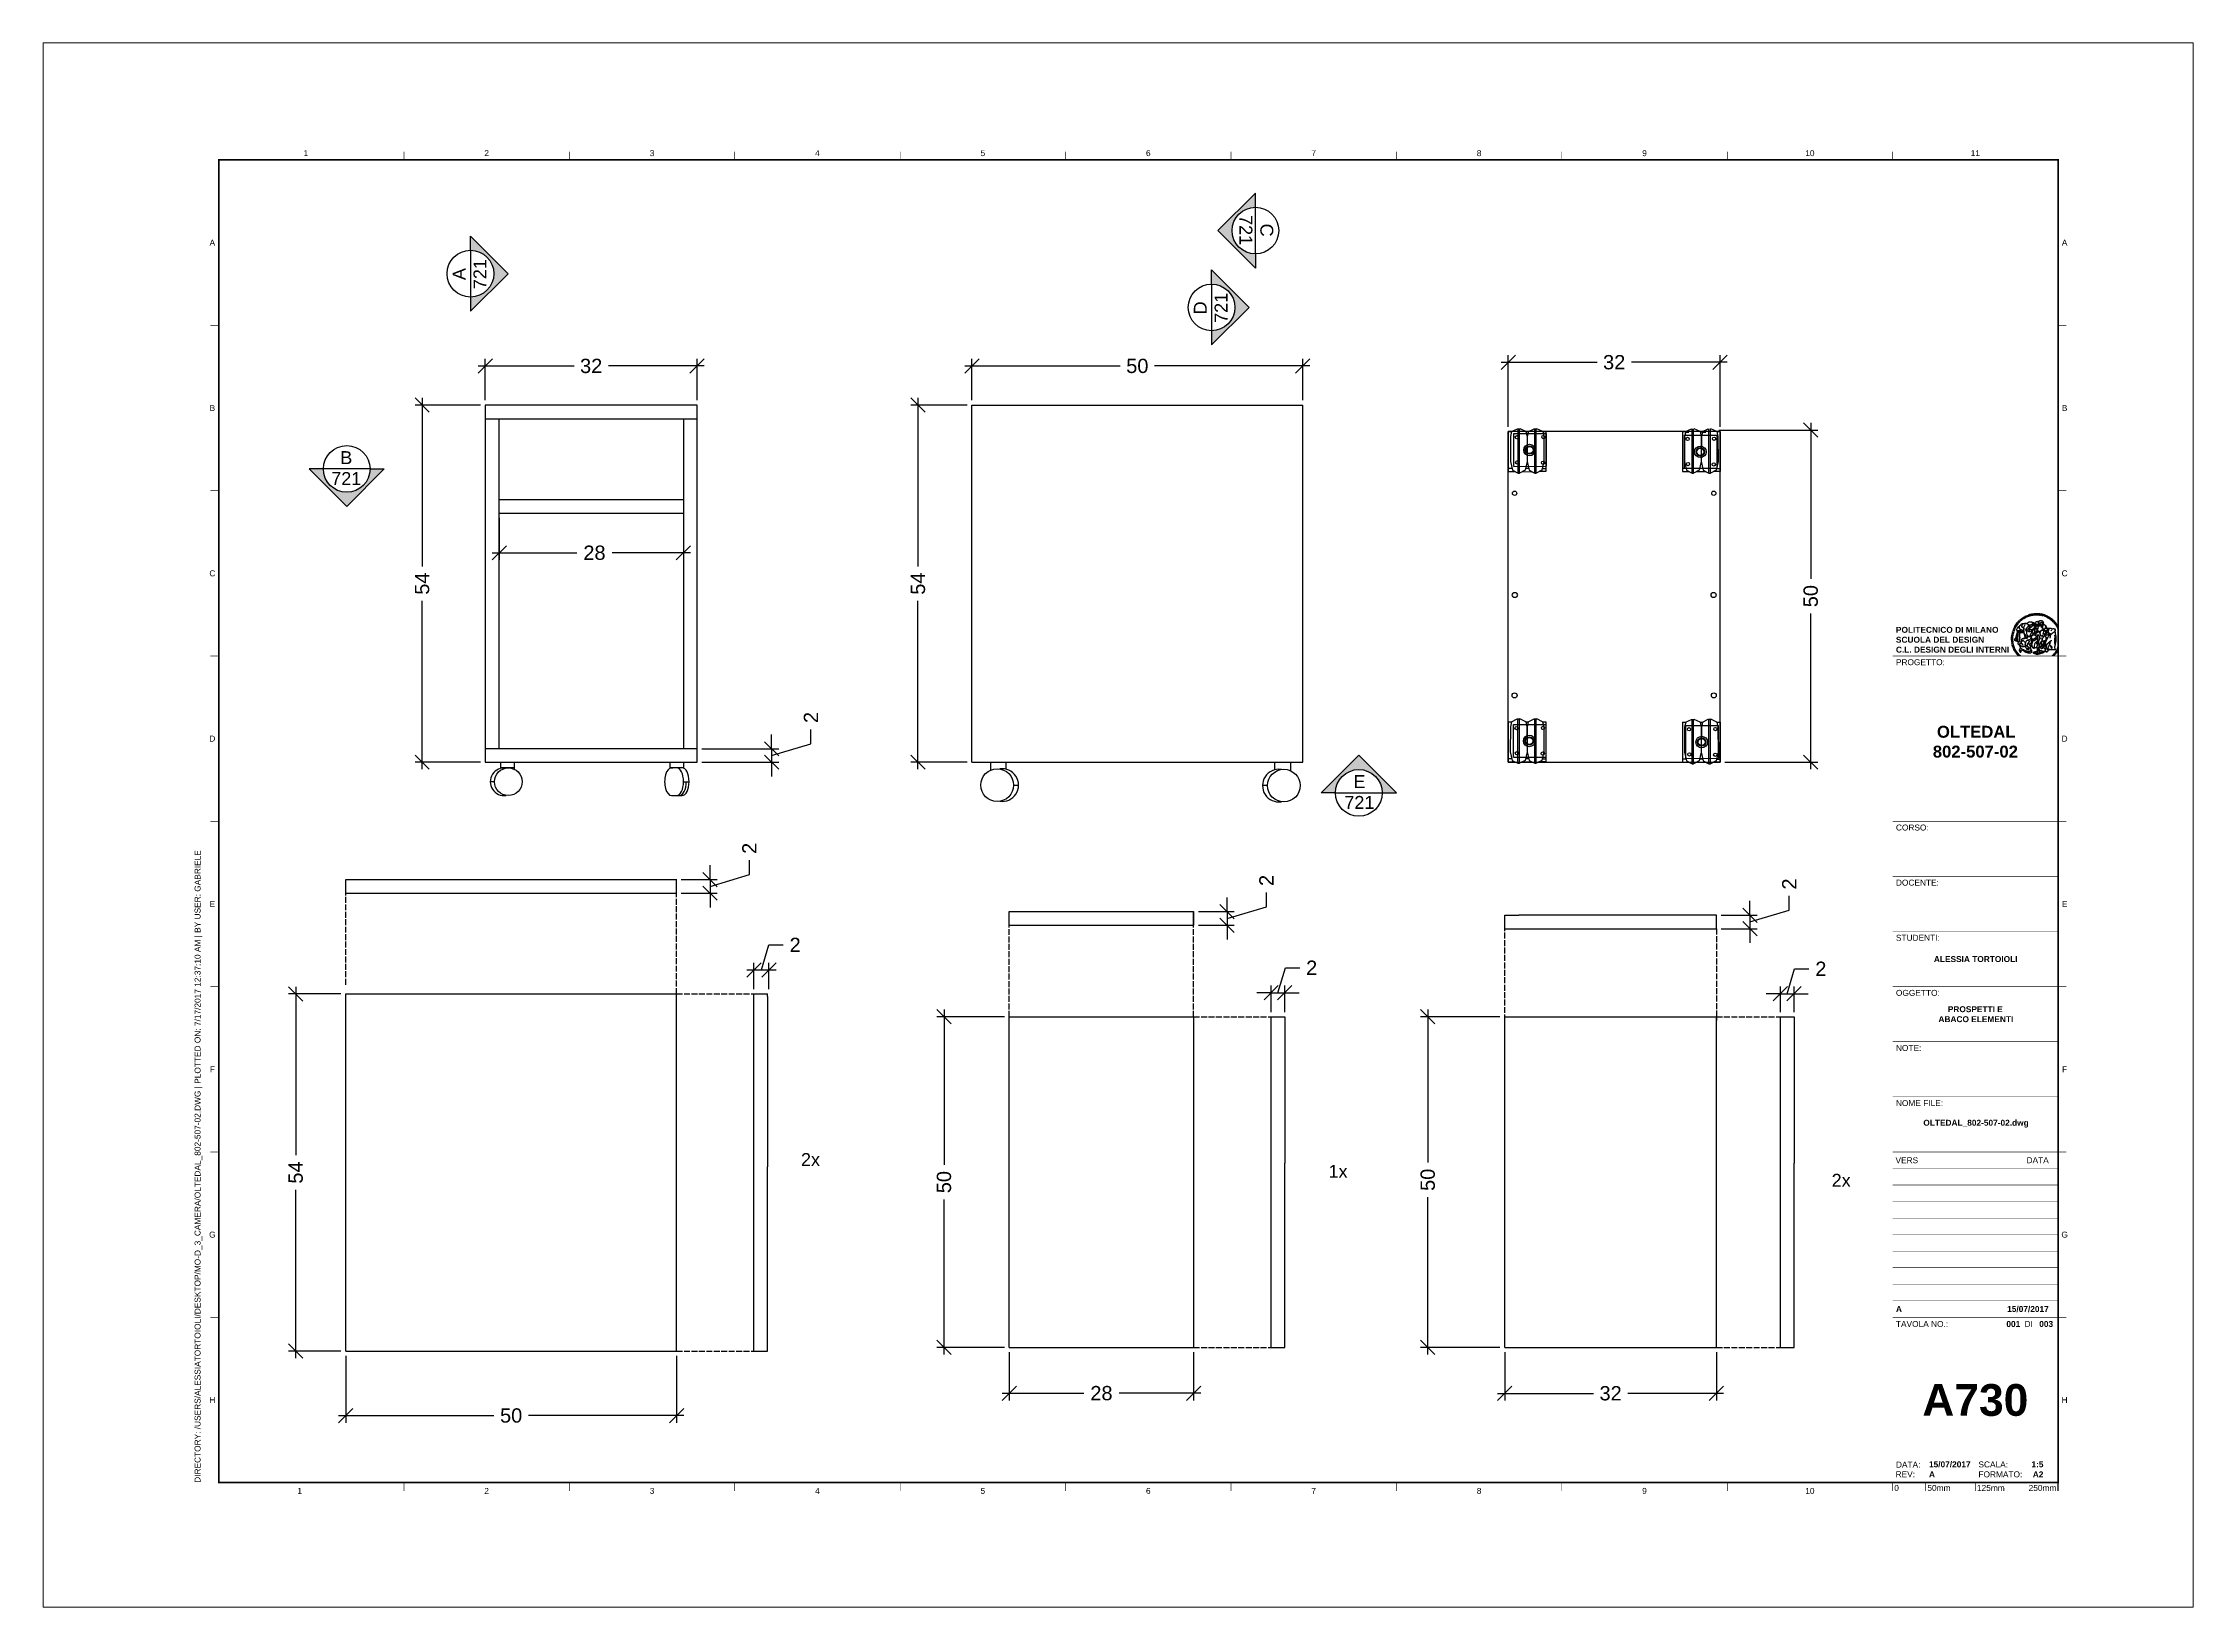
# Paper-space layout 'Layout2-Layout1 (2)' of a CAD drawing. Header units: millimetres. Extents: x -39 to 610, y -34 to 439.
# The model-space entities are those that its viewports show. They can reach past a viewport. Long polylines and large blocks are cut down to what shows.
import ezdxf
from ezdxf.enums import TextEntityAlignment as Align

# ---------------------------------------------------------------- set-up
doc = ezdxf.new("R2010")
doc.units = ezdxf.units.MM
doc.set_wipeout_variables(frame=1)
doc.linetypes.add('ACAD_ISO02W100', pattern=[15, 12, -3])
for name, color, linetype in [('Chiodi', 1, 'Continuous'), ('G-ANNO-LOGO', 3, 'Continuous'), ('G-ANNO-TEXT', 3, 'Continuous'), ('G-ANNO-TTLB', 3, 'Continuous'), ('LINE', 3, 'ACAD_ISO02W100'), ('Oltedal', 191, 'Continuous'), ('particolari', 6, 'Continuous'), ('quote', 4, 'Continuous')]:
    doc.layers.add(name, color=color, linetype=linetype)
doc.layers.add('G-ANNO-NPLT', color=210, linetype='Continuous', plot=False)
doc.styles.add('ARIAL', font='Arial.ttf')
doc.styles.add('ARIAL-BOLD', font='Arial Bold.ttf')
doc.styles.add('E-ARIAL', font='Arial.ttf')
doc.styles.get("Standard").update_dxf_attribs({"font": 'Arial.ttf'})
doc.dimstyles.new('TICK_36', dxfattribs={"dimtxt": 3.6, "dimasz": 3.6, "dimexe": 1.8, "dimexo": 1.2, "dimgap": 1.8, "dimtad": 0, "dimdec": 0, "dimzin": 0, "dimdsep": 46, "dimtxsty": 'ARIAL', "dimblk": 'OBLIQUE', "dimblk1": 'OBLIQUE', "dimblk2": 'OBLIQUE', "dimcen": 1.8, "dimdle": 1.8, "dimclrd": 256, "dimclre": 4, "dimclrt": 256, "dimadec": 0, "dimazin": 0, "dimtfac": 1, "dimtdec": 0, "dimtmove": 1, "dimatfit": 3, "dimldrblk": 'OBLIQUE', "dimfxl": 1, "dimtfillclr": 256, "dimtolj": 1, "dimtzin": 0, "dimarcsym": 1})

# ---------------------------------------------------------------- blocks, each defined once
blk = doc.blocks.new('logoPolimi')
for p, q in [((-1.22, 2.03), (-1.11, 1.85)), ((-1.13, 2.09), (-1.03, 1.9)), ((-1.03, 2.14), (-0.94, 1.95)), ((-0.93, 2.18), (-0.84, 1.99)), ((-0.83, 2.22), (-0.75, 2.03)), ((-0.72, 2.26), (-0.66, 2.06)), ((-0.61, 2.29), (-0.56, 2.09)), ((-0.51, 2.32), (-0.46, 2.11)), ((-0.4, 2.34), (-0.36, 2.13)), ((-0.29, 2.35), (-0.26, 2.14)), ((-0.18, 2.36), (-0.16, 2.15)), ((-0.07, 2.37), (-0.06, 2.16)), ((0.04, 2.37), (0.04, 2.16)), ((0.15, 2.36), (0.14, 2.16)), ((0.26, 2.36), (0.24, 2.15)), ((0.37, 2.34), (0.34, 2.13)), ((0.48, 2.32), (0.44, 2.12)), ((0.59, 2.3), (0.54, 2.09)), ((0.69, 2.27), (0.63, 2.07)), ((0.8, 2.23), (0.73, 2.03)), ((0.9, 2.19), (0.82, 2)), ((1, 2.15), (0.91, 1.96)), ((1.1, 2.1), (1, 1.91)), ((1.2, 2.04), (1.09, 1.86)), ((-2.37, 0.12), (-2.16, 0.11)), ((-2.37, 0.01), (-2.16, 0.01)), ((-2.36, 0.23), (-2.15, 0.21)), ((-2.35, 0.34), (-2.14, 0.31)), ((-2.33, 0.45), (-2.12, 0.41)), ((-2.3, 0.55), (-2.1, 0.51)), ((-2.28, 0.66), (-2.07, 0.6)), ((-2.24, 0.77), (-2.04, 0.7)), ((-2.2, 0.87), (-2.01, 0.79)), ((-2.16, 0.97), (-1.97, 0.89)), ((-2.11, 1.07), (-1.93, 0.98)), ((-2.06, 1.17), (-1.88, 1.07)), ((-2.01, 1.26), (-1.83, 1.15)), ((-1.94, 1.36), (-1.77, 1.24)), ((-1.88, 1.45), (-1.71, 1.32)), ((-1.84, 0.03), (-1.82, 0.35)), ((-1.81, 1.53), (-1.65, 1.4)), ((-1.74, 1.61), (-1.58, 1.47)), ((-1.73, 0.59), (-1.73, 0.59)), ((-1.73, 0.59), (-1.73, 0.59)), ((-1.66, 1.69), (-1.51, 1.54)), ((-1.65, 0.57), (-1.65, 0.57)), ((-1.59, 1.12), (-1.59, 1.12)), ((-1.58, 1.77), (-1.44, 1.61)), ((-1.51, 0.55), (-1.51, 0.55)), ((-1.51, 0.55), (-1.51, 0.55)), ((-1.49, 1.84), (-1.36, 1.68)), ((-1.41, 1.91), (-1.28, 1.74)), ((-1.32, 1.97), (-1.2, 1.8)), ((-1.31, 0.79), (-1.21, 0.75)), ((-1.21, 0.75), (-1.31, 0.79)), ((-1.21, 0.75), (-1.31, 0.79)), ((-1.21, 0.75), (-1.21, 0.75)), ((-1.21, 0.75), (-1.21, 0.75)), ((-1.19, 0.76), (-1.19, 0.76)), ((-1.19, 0.76), (-1.19, 0.76)), ((-1.17, 0.99), (-1.18, 0.99)), ((-1.18, 0.99), (-1.17, 0.99)), ((-1.16, 0.57), (-1.16, 0.57)), ((-1.16, 0.57), (-1.16, 0.57)), ((-1.1, 0.01), (-0.99, 0.06)), ((-0.99, 0.06), (-1.1, 0.01)), ((-0.99, 0.06), (-1.1, 0.01)), ((-0.99, 0.06), (-0.99, 0.06)), ((-0.99, 0.06), (-0.99, 0.06)), ((-0.97, 0.79), (-0.98, 0.79)), ((-0.89, 0.84), (-0.97, 0.79)), ((-0.97, 0.79), (-0.89, 0.84)), ((-0.96, 1.41), (-0.96, 1.41)), ((-0.96, 1.41), (-0.96, 1.41)), ((-0.89, 0.84), (-0.82, 0.87)), ((-0.82, 0.87), (-0.89, 0.84)), ((-0.89, 0.84), (-0.82, 0.87)), ((-0.88, 0.83), (-0.89, 0.84)), ((-0.85, 1.39), (-0.85, 1.39)), ((-0.85, 1.39), (-0.85, 1.39)), ((-0.84, 0.14), (-0.84, 0.14)), ((-0.77, 1.08), (-0.78, 1.08)), ((-0.78, 1.08), (-0.77, 1.08)), ((-0.61, 1.12), (-0.77, 1.08)), ((-0.77, 1.08), (-0.61, 1.12)), ((-0.77, 1.08), (-0.61, 1.12)), ((-0.75, 1.3), (-0.76, 1.29)), ((-0.76, 1.29), (-0.75, 1.3)), ((-0.65, 0.99), (-0.7, 0.96)), ((-0.69, 0.18), (-0.68, 0.18)), ((-0.66, 0.93), (-0.66, 0.93)), ((-0.66, 0.93), (-0.64, 0.93)), ((-0.66, 0.93), (-0.66, 0.93)), ((-0.66, 0.93), (-0.66, 0.93)), ((-0.63, 1.01), (-0.63, 1.01)), ((-0.63, 1.01), (-0.62, 1.01)), ((-0.63, 0.66), (-0.63, 0.66)), ((-0.6, 1.12), (-0.61, 1.12)), ((-0.61, 1.12), (-0.6, 1.12)), ((-0.61, 1.12), (-0.6, 1.12)), ((-0.61, 0.86), (-0.57, 0.85)), ((-0.57, 0.85), (-0.61, 0.86)), ((-0.61, 0.86), (-0.57, 0.85)), ((-0.53, 1.08), (-0.6, 1.12)), ((-0.6, 1.12), (-0.6, 1.11)), ((-0.6, 1.12), (-0.53, 1.08)), ((-0.57, 0.8), (-0.59, 0.8)), ((-0.57, 0.85), (-0.53, 0.84)), ((-0.57, 0.85), (-0.57, 0.85)), ((-0.57, 0.85), (-0.57, 0.85)), ((-0.57, 0.85), (-0.53, 0.84)), ((-0.56, 0.29), (-0.49, 0.48)), ((-0.56, 0.14), (-0.56, 0.29)), ((-0.5, 0.11), (-0.56, 0.14)), ((-0.53, 0.84), (-0.51, 0.84)), ((-0.53, 0.84), (-0.51, 0.84)), ((-0.53, 0.84), (-0.53, 0.84)), ((-0.51, 0.11), (-0.51, 0.11)), ((-0.51, 0.11), (-0.51, 0.11)), ((-0.34, 0.33), (-0.5, 0.11)), ((-0.49, 0.48), (-0.41, 0.55)), ((-0.42, 0.8), (-0.47, 0.79)), ((-0.42, 0.8), (-0.47, 0.79)), ((-0.47, 0.79), (-0.45, 0.76)), ((-0.47, 0.79), (-0.45, 0.76)), ((-0.45, 1.14), (-0.42, 1.11)), ((-0.42, 1.26), (-0.36, 1.22)), ((-0.41, 0.55), (-0.34, 0.49)), ((-0.4, 1.37), (-0.38, 1.38)), ((-0.39, 1.37), (-0.4, 1.37)), ((-0.35, 1.33), (-0.4, 1.37)), ((-0.39, 1.24), (-0.4, 1.23)), ((-0.38, 1.14), (-0.38, 1.14)), ((-0.34, 0.49), (-0.09, 0.48)), ((-0.16, 0.32), (-0.34, 0.33)), ((-0.14, 0.32), (-0.31, 0.34)), ((-0.28, 1.3), (-0.29, 1.3)), ((-0.28, 1.3), (-0.28, 1.3)), ((-0.16, 1.24), (-0.16, 1.25)), ((-0.16, 1.25), (-0.16, 1.25)), ((-0.16, 0.49), (-0.14, 0.64)), ((-0.06, 0.27), (-0.16, 0.32)), ((-0.1, 0.88), (-0.09, 0.87)), ((-0.08, 1.37), (-0.08, 1.38)), ((-0.08, 1.23), (-0.05, 1.21)), ((-0.05, 1.21), (-0.08, 1.23)), ((-0.08, 1.23), (-0.05, 1.21)), ((-0.03, 0.26), (-0.06, 0.27)), ((-0.05, 1.21), (-0.04, 1.21)), ((-0.04, 1.21), (-0.05, 1.21)), ((-0.04, 1.21), (-0.04, 1.21)), ((-0.04, 1.21), (-0.04, 1.21)), ((-0.04, 0.48), (-0.03, 0.26)), ((0.03, 1.15), (0.03, 1.15)), ((0.03, 0.66), (0.03, 0.67)), ((0.07, 0.58), (0.07, 0.57)), ((0.1, 1.18), (0.1, 1.18)), ((0.1, 0.84), (0.1, 0.84)), ((0.13, 1.32), (0.17, 1.19)), ((0.14, 0.71), (0.34, 0.65)), ((0.31, 0.56), (0.17, 0.63)), ((0.27, 1.61), (0.27, 1.61)), ((0.27, 1.61), (0.27, 1.61)), ((0.27, 1.61), (0.27, 1.61)), ((0.29, 1.29), (0.29, 1.29)), ((0.29, 1.29), (0.29, 1.29)), ((0.29, 1.29), (0.29, 1.29)), ((0.29, 1.29), (0.29, 1.29)), ((0.33, 0.49), (0.34, 0.49)), ((0.33, 0.03), (0.35, 0.03)), ((0.33, 0.03), (0.35, 0.03)), ((0.34, 0.65), (0.34, 0.64)), ((0.35, 0.03), (0.57, 0.06)), ((0.35, 0.03), (0.57, 0.06)), ((0.35, 0.03), (0.35, 0.03)), ((0.35, 0.03), (0.35, 0.03)), ((0.38, 1.36), (0.37, 1.35)), ((0.38, 0.34), (0.37, 0.34)), ((0.38, 0.34), (0.38, 0.34)), ((0.43, 0.67), (0.39, 0.64)), ((0.49, 1.05), (0.51, 1.13)), ((0.51, 1.13), (0.49, 1.05)), ((0.49, 1.05), (0.51, 1.13)), ((0.51, 1.31), (0.5, 1.29)), ((0.51, 1.13), (0.52, 1.23)), ((0.52, 1.23), (0.51, 1.23)), ((0.51, 1.23), (0.52, 1.23)), ((0.52, 1.23), (0.51, 1.13)), ((0.51, 1.13), (0.52, 1.23)), ((0.52, 1.24), (0.6, 1.37)), ((0.52, 1.23), (0.6, 1.36)), ((0.6, 1.36), (0.52, 1.23)), ((0.52, 1.23), (0.52, 1.23)), ((0.52, 1.23), (0.52, 1.24)), ((0.52, 1.23), (0.52, 1.23)), ((0.55, 1.07), (0.53, 1.06)), ((0.53, 1.04), (0.53, 1.06)), ((0.53, 1.05), (0.53, 1.04)), ((0.54, 0.3), (0.63, 0.32)), ((0.54, -0.08), (0.61, 0.06)), ((0.61, 0.06), (0.54, -0.08)), ((0.54, -0.08), (0.61, 0.06)), ((0.56, 0.19), (0.59, 0.21)), ((0.57, 1.07), (0.57, 1.07)), ((0.57, 1.07), (0.57, 1.07)), ((0.57, 1.07), (0.57, 1.07)), ((0.57, 1.07), (0.57, 1.07)), ((0.57, 1.07), (0.57, 1.07)), ((0.57, 1.07), (0.57, 1.07)), ((0.57, 1.07), (0.57, 1.07)), ((0.58, 0.3), (0.59, 0.29)), ((0.59, 0.78), (0.59, 0.79)), ((0.59, 0.79), (0.59, 0.79)), ((0.59, 0.79), (0.59, 0.79)), ((0.59, 0.79), (0.59, 0.78)), ((0.61, 0.06), (0.6, 0.07)), ((0.6, 0.07), (0.61, 0.06)), ((0.61, 0.06), (0.61, 0.07)), ((0.62, 0.21), (0.65, 0.22)), ((0.64, 1.37), (0.65, 1.37)), ((0.69, 0.86), (0.68, 0.86)), ((0.68, 0.86), (0.69, 0.86)), ((0.68, 0.76), (0.68, 0.76)), ((0.76, 0.26), (0.76, 0.26)), ((0.82, 0.35), (0.84, 0.36)), ((0.82, 0.35), (0.82, 0.35)), ((0.84, 0.36), (0.84, 0.37)), ((0.85, 0.34), (1.05, 0.35)), ((0.93, 1.05), (0.93, 1.05)), ((0.93, 1.05), (0.93, 1.05)), ((0.93, 1.05), (0.93, 1.04)), ((0.93, 1.05), (0.93, 1.05)), ((0.97, 0.66), (0.96, 0.66)), ((1.01, 0.97), (0.98, 0.96)), ((1.17, 0.96), (1.17, 0.95)), ((1.17, 0.95), (1.17, 0.95)), ((1.29, 1.99), (1.18, 1.81)), ((1.38, 1.92), (1.26, 1.75)), ((1.34, 0.37), (1.26, 0.04)), ((1.27, 0.37), (1.27, 0.38)), ((1.28, 0.95), (1.28, 0.95)), ((1.47, 1.86), (1.34, 1.69)), ((1.37, 0.73), (1.46, 0.81)), ((1.41, 0.4), (1.41, 0.41)), ((1.56, 1.79), (1.42, 1.63)), ((1.64, 1.71), (1.49, 1.56)), ((1.49, 0.9), (1.57, 0.92)), ((1.72, 1.63), (1.56, 1.49)), ((1.67, 0.6), (1.57, 0.53)), ((1.79, 1.55), (1.63, 1.41)), ((1.86, 1.47), (1.7, 1.34)), ((1.93, 1.38), (1.76, 1.26)), ((1.99, 1.29), (1.81, 1.17)), ((2.05, 1.19), (1.87, 1.09)), ((2.1, 1.1), (1.92, 1)), ((2.15, 1), (1.96, 0.91)), ((2.19, 0.9), (2, 0.82)), ((2.23, 0.79), (2.04, 0.72)), ((2.27, 0.69), (2.07, 0.63)), ((2.3, 0.58), (2.09, 0.53)), ((2.32, 0.47), (2.12, 0.43)), ((2.34, 0.37), (2.13, 0.33)), ((2.36, 0.26), (2.15, 0.23)), ((2.37, 0.15), (2.16, 0.13)), ((2.37, 0.04), (2.16, 0.03)), ((-2.37, -0.1), (-2.16, -0.09)), ((-2.36, -0.21), (-2.15, -0.19)), ((-2.35, -0.32), (-2.14, -0.29)), ((-2.33, -0.43), (-2.12, -0.39)), ((-2.31, -0.54), (-2.1, -0.49)), ((-2.28, -0.65), (-2.08, -0.59)), ((-2.25, -0.75), (-2.05, -0.69)), ((-2.21, -0.86), (-2.02, -0.78)), ((-2.17, -0.96), (-1.98, -0.87)), ((-2.12, -1.06), (-1.93, -0.96)), ((-2.07, -1.16), (-1.89, -1.05)), ((-2.04, -0.15), (-1.97, -0.2)), ((-2.01, -1.25), (-1.84, -1.14)), ((-1.95, -1.34), (-1.78, -1.22)), ((-1.89, -1.43), (-1.72, -1.31)), ((-1.82, -1.52), (-1.66, -1.38)), ((-1.75, -1.6), (-1.59, -1.46)), ((-1.67, -1.68), (-1.52, -1.53)), ((-1.58, -0.12), (-1.6, -0.18)), ((-1.6, -0.18), (-1.58, -0.28)), ((-1.57, -0.54), (-1.59, -0.54)), ((-1.59, -0.54), (-1.59, -0.54)), ((-1.59, -1.76), (-1.45, -1.6)), ((-1.56, -0.32), (-1.56, -0.31)), ((-1.56, -0.31), (-1.56, -0.31)), ((-1.53, -0.65), (-1.53, -0.65)), ((-1.53, -0.65), (-1.53, -0.65)), ((-1.51, -1.83), (-1.37, -1.67)), ((-1.48, -0.86), (-1.48, -0.85)), ((-1.42, -0.37), (-1.42, -0.37)), ((-1.42, -1.9), (-1.29, -1.73)), ((-1.38, -0.46), (-1.38, -0.46)), ((-1.33, -1.96), (-1.21, -1.79)), ((-1.31, -0.24), (-1.31, -0.23)), ((-1.31, -0.23), (-1.31, -0.24)), ((-1.24, -2.02), (-1.13, -1.84)), ((-1.23, -0.19), (-1.23, -0.19)), ((-1.23, -0.19), (-1.23, -0.19)), ((-1.23, -0.19), (-1.23, -0.19)), ((-1.23, -0.19), (-1.23, -0.19)), ((-1.14, -2.08), (-1.04, -1.89)), ((-1.04, -2.13), (-0.95, -1.94)), ((-1.01, -0.39), (-1.02, -0.39)), ((-1.02, -0.39), (-1.01, -0.39)), ((-1.02, -0.7), (-1.02, -0.7)), ((-1.02, -0.7), (-1.02, -0.7)), ((-1.02, -0.7), (-1.02, -0.7)), ((-0.94, -2.18), (-0.86, -1.98)), ((-0.79, -0.51), (-0.83, -0.58)), ((-0.83, -0.58), (-0.79, -0.51)), ((-0.83, -0.58), (-0.79, -0.51)), ((-0.78, -1.05), (-0.83, -0.94)), ((-0.83, -0.94), (-0.78, -1.05)), ((-0.83, -0.94), (-0.83, -0.94)), ((-0.83, -0.94), (-0.78, -1.05)), ((-0.82, -1.23), (-0.82, -1.23)), ((-0.82, -1.23), (-0.77, -1.23)), ((-0.77, -1.23), (-0.82, -1.23)), ((-0.82, -1.23), (-0.82, -1.23)), ((-0.77, -1.23), (-0.82, -1.23)), ((-0.75, -0.96), (-0.8, -0.89)), ((-0.8, -0.89), (-0.79, -0.92)), ((-0.79, -0.92), (-0.8, -0.89)), ((-0.8, -0.89), (-0.75, -0.96)), ((-0.79, -0.92), (-0.8, -0.89)), ((-0.8, -0.89), (-0.8, -0.89)), ((-0.8, -0.89), (-0.75, -0.96)), ((-0.79, -0.92), (-0.78, -0.95)), ((-0.78, -0.95), (-0.79, -0.92)), ((-0.78, -0.95), (-0.79, -0.92)), ((-0.77, -0.49), (-0.78, -0.48)), ((-0.78, -0.48), (-0.77, -0.49)), ((-0.78, -0.95), (-0.76, -1)), ((-0.76, -1), (-0.78, -0.95)), ((-0.76, -1), (-0.78, -0.95)), ((-0.71, -0.89), (-0.75, -0.87)), ((-0.75, -0.87), (-0.71, -0.89)), ((-0.75, -0.87), (-0.71, -0.89)), ((-0.72, -1.01), (-0.75, -0.96)), ((-0.75, -0.96), (-0.72, -1.01)), ((-0.75, -0.96), (-0.72, -1.01)), ((-0.64, -0.93), (-0.71, -0.89)), ((-0.71, -0.89), (-0.64, -0.93)), ((-0.71, -0.89), (-0.64, -0.93)), ((-0.66, -0.53), (-0.66, -0.53)), ((-0.66, -0.53), (-0.66, -0.53)), ((-0.66, -0.53), (-0.66, -0.53)), ((-0.39, -0.81), (-0.51, -0.69)), ((-0.51, -1.04), (-0.5, -1.04)), ((-0.48, -0.42), (-0.48, -0.42)), ((-0.48, -0.42), (-0.48, -0.42)), ((-0.48, -0.42), (-0.48, -0.42)), ((-0.41, -0.51), (-0.41, -0.51)), ((-0.38, -0.05), (-0.39, -0.12)), ((-0.39, -0.12), (-0.37, -0.1)), ((-0.35, -0.14), (-0.37, -0.08)), ((-0.37, -0.09), (-0.37, -0.09)), ((-0.33, -0.12), (-0.35, -0.14)), ((-0.32, -0.14), (-0.35, -0.14)), ((-0.35, -0.18), (-0.34, -0.22)), ((-0.34, -0.08), (-0.29, -0.16)), ((-0.34, -0.22), (-0.34, -0.22)), ((-0.27, -0.17), (-0.32, -0.14)), ((-0.25, -0.91), (-0.26, -0.9)), ((-0.26, -1.29), (0.1, -1.2)), ((0.1, -1.2), (-0.26, -1.29)), ((0.08, -1.4), (-0.26, -1.29)), ((-0.26, -1.29), (0.08, -1.4)), ((-0.26, -1.38), (-0.26, -1.29)), ((-0.26, -1.29), (-0.26, -1.29)), ((-0.26, -1.29), (-0.26, -1.38)), ((-0.26, -1.29), (0.08, -1.4)), ((-0.26, -1.29), (-0.26, -1.29)), ((0.08, -1.49), (-0.26, -1.38)), ((-0.26, -1.38), (0.09, -1.49)), ((-0.14, -0.15), (-0.16, -0.13)), ((-0.11, -0.04), (-0.12, -0.05)), ((-0.04, -0.41), (-0.01, -0.44)), ((-0.01, -0.44), (-0.04, -0.41)), ((-0.04, -0.41), (-0.01, -0.44)), ((0.07, -0.84), (0.07, -0.84)), ((0.07, -0.84), (0.07, -0.84)), ((0.1, -1.2), (0.08, -1.32)), ((0.08, -1.32), (0.13, -1.2)), ((0.08, -1.4), (0.72, -1.22)), ((0.72, -1.22), (0.08, -1.4)), ((0.08, -1.4), (0.72, -1.22)), ((0.72, -1.31), (0.08, -1.49)), ((0.08, -1.44), (0.08, -1.4)), ((0.08, -1.4), (0.08, -1.44)), ((0.08, -1.4), (0.08, -1.49)), ((0.08, -1.49), (0.08, -1.44)), ((0.08, -1.44), (0.08, -1.44)), ((0.08, -1.44), (0.08, -1.45)), ((0.08, -1.45), (0.08, -1.46)), ((0.08, -1.46), (0.08, -1.49)), ((0.1, -1.01), (0.09, -0.86)), ((0.1, -1.01), (0.09, -0.86)), ((0.09, -1.49), (0.72, -1.31)), ((0.1, -1.2), (0.12, -1.04)), ((0.12, -1.04), (0.1, -1.2)), ((0.13, -1.2), (0.1, -1.2)), ((0.1, -1.2), (0.13, -1.2)), ((0.13, -1.2), (0.1, -1.2)), ((0.1, -1.2), (0.1, -1.2)), ((0.11, -0.44), (0.11, -0.44)), ((0.11, -0.44), (0.11, -0.44)), ((0.12, -0.21), (0.12, -0.21)), ((0.12, -0.21), (0.12, -0.21)), ((0.12, -0.21), (0.12, -0.21)), ((0.12, -0.21), (0.12, -0.21)), ((0.12, -0.21), (0.12, -0.21)), ((0.12, -0.21), (0.12, -0.21)), ((0.12, -0.21), (0.12, -0.21)), ((0.12, -0.21), (0.12, -0.21)), ((0.12, -0.21), (0.12, -0.21)), ((0.12, -0.21), (0.12, -0.21)), ((0.12, -0.21), (0.12, -0.21)), ((0.12, -0.21), (0.12, -0.21)), ((0.12, -0.21), (0.12, -0.21)), ((0.12, -0.56), (0.14, -0.53)), ((0.14, -0.53), (0.12, -0.56)), ((0.12, -0.56), (0.14, -0.53)), ((0.12, -1.04), (0.12, -1.04)), ((0.12, -1.04), (0.12, -1.04)), ((0.12, -1.04), (0.12, -1.04)), ((0.21, -0.99), (0.13, -1.2)), ((0.13, -1.2), (0.21, -0.99)), ((0.36, -1.14), (0.13, -1.2)), ((0.13, -1.2), (0.26, -1.17)), ((0.14, -0.53), (0.16, -0.49)), ((0.16, -0.49), (0.14, -0.53)), ((0.14, -0.53), (0.16, -0.49)), ((0.16, -0.49), (0.16, -0.49)), ((0.16, -0.49), (0.16, -0.49)), ((0.28, -1.19), (0.21, -0.99)), ((0.21, -0.99), (0.31, -1.27)), ((0.24, -0.17), (0.24, -0.16)), ((0.24, -0.16), (0.24, -0.17)), ((0.25, -0.84), (0.25, -0.88)), ((0.25, -0.88), (0.25, -0.84)), ((0.25, -0.88), (0.25, -0.84)), ((0.25, -0.88), (0.29, -1.17)), ((0.26, -0.88), (0.25, -0.88)), ((0.31, -1.27), (0.25, -0.88)), ((0.26, -1.17), (0.28, -1.16)), ((0.28, -1.16), (0.36, -1.14)), ((0.29, -1.17), (0.28, -1.19)), ((0.36, -1.14), (0.72, -1.22)), ((0.72, -1.22), (0.36, -1.14)), ((0.49, -0.31), (0.49, -0.31)), ((0.49, -0.31), (0.49, -0.31)), ((0.5, -0.27), (0.5, -0.27)), ((0.51, -0.27), (0.51, -0.27)), ((0.72, -0.81), (0.75, -0.89)), ((0.72, -1.22), (0.72, -1.31)), ((0.72, -1.31), (0.72, -1.22)), ((0.74, -0.23), (0.74, -0.23)), ((0.74, -0.23), (0.75, -0.24)), ((0.75, -0.23), (0.75, -0.23)), ((0.89, -2.2), (0.81, -2)), ((0.86, -0.25), (0.82, -0.34)), ((0.87, -0.22), (0.86, -0.23)), ((0.87, -0.22), (0.86, -0.25)), ((0.99, -2.15), (0.9, -1.96)), ((0.96, -0.58), (0.96, -0.57)), ((1.09, -2.11), (0.99, -1.92)), ((1.05, -1.05), (1.04, -1.05)), ((1.19, -2.05), (1.08, -1.87)), ((1.28, -2), (1.17, -1.82)), ((1.37, -1.93), (1.25, -1.76)), ((1.31, -0.27), (1.3, -0.26)), ((1.3, -0.26), (1.3, -0.26)), ((1.3, -0.26), (1.3, -0.26)), ((1.3, -0.26), (1.31, -0.27)), ((1.3, -0.26), (1.3, -0.26)), ((1.46, -1.87), (1.33, -1.7)), ((1.54, -1.8), (1.41, -1.64)), ((1.63, -1.72), (1.48, -1.57)), ((1.71, -1.65), (1.55, -1.5)), ((1.78, -1.57), (1.62, -1.43)), ((1.85, -1.48), (1.69, -1.35)), ((1.92, -1.39), (1.75, -1.27)), ((1.98, -1.3), (1.81, -1.19)), ((2.04, -1.21), (1.86, -1.1)), ((2.09, -1.11), (1.91, -1.01)), ((2.14, -1.01), (1.95, -0.92)), ((2.19, -0.91), (1.99, -0.83)), ((2.23, -0.81), (2.03, -0.74)), ((2.26, -0.7), (2.06, -0.64)), ((2.29, -0.6), (2.09, -0.55)), ((2.32, -0.49), (2.11, -0.45)), ((2.34, -0.38), (2.13, -0.35)), ((2.35, -0.27), (2.15, -0.25)), ((2.37, -0.08), (2.16, -0.07)), ((2.36, -0.16), (2.16, -0.15)), ((-0.84, -2.22), (-0.77, -2.02)), ((-0.74, -2.25), (-0.67, -2.05)), ((-0.63, -2.29), (-0.57, -2.08)), ((-0.52, -2.31), (-0.48, -2.11)), ((-0.42, -2.33), (-0.38, -2.13)), ((-0.31, -2.35), (-0.28, -2.14)), ((-0.2, -2.36), (-0.18, -2.15)), ((-0.09, -2.37), (-0.08, -2.16)), ((0.03, -2.37), (0.02, -2.16)), ((0.14, -2.37), (0.12, -2.16)), ((0.25, -2.36), (0.22, -2.15)), ((0.35, -2.34), (0.32, -2.14)), ((0.46, -2.32), (0.42, -2.12)), ((0.57, -2.3), (0.52, -2.1)), ((0.68, -2.27), (0.62, -2.07)), ((0.78, -2.24), (0.71, -2.04))]:
    blk.add_line(p, q)
for points in [[(-1.9, 0.12), (-1.94, 0.02), (-2.05, -0.09), (-2.05, -0.09)], [(-1.86, 0.38), (-1.86, 0.38), (-1.87, 0.19), (-1.9, 0.12)], [(-1.76, 0.6), (-1.76, 0.6), (-1.84, 0.57), (-1.86, 0.38)], [(-1.86, -0.04), (-1.84, 0.02), (-1.84, 0.03), (-1.84, 0.03)], [(-1.82, 0.78), (-1.83, 0.8), (-1.85, 0.86), (-1.83, 0.88)], [(-1.82, 0.78), (-1.83, 0.8), (-1.85, 0.86), (-1.83, 0.88)], [(-1.83, 0.88), (-1.81, 0.9), (-1.76, 0.96), (-1.76, 0.96)], [(-1.83, 0.88), (-1.81, 0.9), (-1.76, 0.96), (-1.76, 0.96)], [(-1.76, 0.6), (-1.83, 0.7), (-1.78, 0.74), (-1.78, 0.74)], [(-1.78, 0.74), (-1.79, 0.74), (-1.83, 0.7), (-1.76, 0.6)], [(-1.78, 0.74), (-1.8, 0.76), (-1.81, 0.78), (-1.82, 0.78)], [(-1.78, 0.74), (-1.8, 0.76), (-1.81, 0.78), (-1.82, 0.78)], [(-1.82, 0.35), (-1.81, 0.5), (-1.73, 0.59), (-1.73, 0.59)], [(-1.82, -0.19), (-1.73, -0.07), (-1.75, 0.14), (-1.75, 0.3)], [(-1.75, 0.33), (-1.75, 0.17), (-1.73, -0.05), (-1.8, -0.17)], [(-1.78, 0.74), (-1.75, 0.72), (-1.72, 0.69), (-1.68, 0.7)], [(-1.68, 0.7), (-1.72, 0.69), (-1.75, 0.72), (-1.78, 0.74)], [(-1.68, 0.7), (-1.72, 0.69), (-1.75, 0.72), (-1.78, 0.74)], [(-1.78, 0.74), (-1.78, 0.74), (-1.78, 0.74), (-1.78, 0.74)], [(-1.76, 0.96), (-1.68, 1.1), (-1.59, 1.12), (-1.59, 1.12)], [(-1.76, 0.96), (-1.68, 1.1), (-1.6, 1.12), (-1.6, 1.12)], [(-1.73, 0.59), (-1.74, 0.59), (-1.75, 0.6), (-1.76, 0.6)], [(-1.73, 0.59), (-1.74, 0.59), (-1.75, 0.6), (-1.76, 0.6)], [(-1.75, 0.3), (-1.76, 0.47), (-1.65, 0.57), (-1.65, 0.57)], [(-1.65, 0.57), (-1.65, 0.57), (-1.76, 0.5), (-1.75, 0.33)], [(-1.65, 0.57), (-1.68, 0.58), (-1.7, 0.58), (-1.73, 0.59)], [(-1.65, 0.57), (-1.68, 0.58), (-1.7, 0.58), (-1.73, 0.59)], [(-1.5, 0.71), (-1.53, 0.74), (-1.61, 0.71), (-1.68, 0.7)], [(-1.68, 0.7), (-1.61, 0.71), (-1.53, 0.73), (-1.5, 0.71)], [(-1.5, 0.71), (-1.53, 0.73), (-1.61, 0.71), (-1.68, 0.7)], [(-1.51, 0.55), (-1.56, 0.56), (-1.61, 0.56), (-1.65, 0.57)], [(-1.65, 0.57), (-1.61, 0.56), (-1.56, 0.56), (-1.51, 0.55)], [(-1.51, 0.55), (-1.56, 0.56), (-1.61, 0.56), (-1.65, 0.57)], [(-1.59, 1.12), (-1.6, 1.06), (-1.61, 0.99), (-1.61, 0.97)], [(-1.61, 0.97), (-1.61, 0.99), (-1.6, 1.06), (-1.59, 1.12)], [(-1.61, 0.97), (-1.61, 0.99), (-1.6, 1.06), (-1.59, 1.12)], [(-1.61, 0.97), (-1.61, 0.95), (-1.56, 0.88), (-1.54, 0.87)], [(-1.54, 0.87), (-1.56, 0.88), (-1.61, 0.95), (-1.61, 0.97)], [(-1.54, 0.87), (-1.56, 0.88), (-1.61, 0.96), (-1.61, 0.97)], [(-1.59, 1.12), (-1.59, 1.13), (-1.59, 1.15), (-1.58, 1.16)], [(-1.59, 1.12), (-1.59, 1.13), (-1.59, 1.15), (-1.58, 1.16)], [(-1.58, 1.16), (-1.57, 1.21), (-1.52, 1.23), (-1.49, 1.25)], [(-1.58, 1.16), (-1.57, 1.21), (-1.52, 1.23), (-1.49, 1.25)], [(-1.58, 0.36), (-1.58, 0.48), (-1.51, 0.55), (-1.51, 0.55)], [(-1.51, 0.55), (-1.51, 0.55), (-1.58, 0.48), (-1.58, 0.36)], [(-1.51, 0.55), (-1.51, 0.55), (-1.58, 0.48), (-1.58, 0.36)], [(-1.55, 0.04), (-1.55, 0.08), (-1.58, 0.25), (-1.58, 0.36)], [(-1.58, 0.36), (-1.58, 0.25), (-1.55, 0.08), (-1.55, 0.04)], [(-1.58, 0.36), (-1.58, 0.25), (-1.55, 0.08), (-1.55, 0.04)], [(-1.58, -0.12), (-1.57, -0.06), (-1.55, 0.02), (-1.55, 0.04)], [(-1.55, 0.04), (-1.55, 0.02), (-1.57, -0.06), (-1.58, -0.12)], [(-1.55, 0.04), (-1.55, 0.02), (-1.56, -0.04), (-1.57, -0.1)], [(-1.54, 0.87), (-1.52, 0.85), (-1.47, 0.83), (-1.44, 0.83)], [(-1.44, 0.83), (-1.47, 0.83), (-1.52, 0.85), (-1.54, 0.87)], [(-1.45, 0.83), (-1.47, 0.83), (-1.52, 0.85), (-1.54, 0.87)], [(-1.51, 0.55), (-1.33, 0.54), (-1.16, 0.57), (-1.16, 0.57)], [(-1.16, 0.57), (-1.16, 0.57), (-1.33, 0.54), (-1.51, 0.55)], [(-1.16, 0.57), (-1.16, 0.57), (-1.33, 0.54), (-1.51, 0.55)], [(-1.5, 0.71), (-1.46, 0.68), (-1.4, 0.62), (-1.33, 0.66)], [(-1.33, 0.66), (-1.4, 0.62), (-1.46, 0.68), (-1.5, 0.71)], [(-1.33, 0.66), (-1.4, 0.62), (-1.46, 0.68), (-1.5, 0.71)], [(-1.49, 1.25), (-1.46, 1.26), (-1.42, 1.33), (-1.39, 1.36)], [(-1.49, 1.25), (-1.46, 1.27), (-1.43, 1.34), (-1.39, 1.36)], [(-1.31, 0.79), (-1.33, 0.79), (-1.42, 0.83), (-1.45, 0.83)], [(-1.44, 0.83), (-1.42, 0.83), (-1.33, 0.79), (-1.31, 0.79)], [(-1.31, 0.79), (-1.33, 0.79), (-1.42, 0.83), (-1.44, 0.83)], [(-1.35, 1.1), (-1.4, 1.17), (-1.36, 1.23), (-1.29, 1.31)], [(-1.29, 1.31), (-1.36, 1.23), (-1.4, 1.17), (-1.35, 1.1)], [(-1.35, 1.1), (-1.4, 1.17), (-1.36, 1.23), (-1.29, 1.31)], [(-1.39, 1.36), (-1.35, 1.38), (-1.26, 1.4), (-1.19, 1.41)], [(-1.39, 1.36), (-1.35, 1.38), (-1.26, 1.4), (-1.19, 1.41)], [(-1.18, 0.99), (-1.24, 0.97), (-1.3, 1.03), (-1.35, 1.1)], [(-1.35, 1.1), (-1.3, 1.03), (-1.24, 0.97), (-1.18, 0.99)], [(-1.18, 1), (-1.24, 0.97), (-1.3, 1.03), (-1.35, 1.1)], [(-1.33, 0.66), (-1.28, 0.7), (-1.23, 0.73), (-1.21, 0.75)], [(-1.21, 0.75), (-1.23, 0.73), (-1.28, 0.7), (-1.33, 0.66)], [(-1.21, 0.75), (-1.23, 0.73), (-1.28, 0.7), (-1.33, 0.66)], [(-1.29, 1.31), (-1.22, 1.39), (-1.01, 1.41), (-0.96, 1.41)], [(-0.96, 1.41), (-1.01, 1.41), (-1.22, 1.39), (-1.29, 1.31)], [(-1.29, 1.31), (-1.22, 1.39), (-1.01, 1.41), (-0.96, 1.41)], [(-1.24, -0.02), (-1.21, -0.01), (-1.1, 0.01), (-1.1, 0.01)], [(-1.1, 0.01), (-1.1, 0.01), (-1.21, -0.01), (-1.24, -0.02)], [(-1.1, 0.01), (-1.1, 0.01), (-1.21, -0.01), (-1.24, -0.02)], [(-1.21, 0.75), (-1.2, 0.75), (-1.19, 0.76), (-1.19, 0.76)], [(-1.19, 0.76), (-1.19, 0.76), (-1.2, 0.75), (-1.21, 0.75)], [(-1.19, 0.76), (-1.19, 0.76), (-1.2, 0.76), (-1.21, 0.75)], [(-1.19, 1.41), (-1.11, 1.43), (-0.97, 1.41), (-0.97, 1.41)], [(-1.19, 1.41), (-1.12, 1.43), (-0.98, 1.41), (-0.98, 1.41)], [(-1.19, 0.76), (-1.19, 0.77), (-1.18, 0.78), (-1.18, 0.79)], [(-1.18, 0.79), (-1.18, 0.78), (-1.19, 0.77), (-1.19, 0.76)], [(-1.19, 0.76), (-1.19, 0.77), (-1.19, 0.78), (-1.18, 0.79)], [(-1.18, 0.68), (-1.18, 0.68), (-1.19, 0.71), (-1.19, 0.76)], [(-1.19, 0.76), (-1.19, 0.71), (-1.18, 0.68), (-1.18, 0.68)], [(-1.18, 0.68), (-1.18, 0.68), (-1.19, 0.71), (-1.19, 0.76)], [(-1.18, 0.97), (-1.18, 0.97), (-1.18, 0.98), (-1.17, 0.99)], [(-1.17, 0.99), (-1.18, 0.98), (-1.18, 0.97), (-1.18, 0.97)], [(-1.18, 0.97), (-1.18, 0.97), (-1.18, 0.98), (-1.17, 0.99)], [(-1.18, 0.79), (-1.17, 0.86), (-1.18, 0.95), (-1.18, 0.97)], [(-1.18, 0.97), (-1.18, 0.95), (-1.17, 0.86), (-1.18, 0.79)], [(-1.18, 0.79), (-1.17, 0.86), (-1.18, 0.95), (-1.18, 0.97)], [(-1.16, 0.57), (-1.17, 0.6), (-1.18, 0.64), (-1.18, 0.68)], [(-1.18, 0.68), (-1.18, 0.64), (-1.17, 0.6), (-1.16, 0.57)], [(-1.16, 0.57), (-1.17, 0.6), (-1.18, 0.64), (-1.18, 0.68)], [(-1.17, 0.99), (-1.17, 1.03), (-1.16, 1.09), (-1.14, 1.13)], [(-1.09, 0.42), (-1.1, 0.44), (-1.14, 0.48), (-1.16, 0.57)], [(-1.16, 0.57), (-1.14, 0.48), (-1.1, 0.44), (-1.09, 0.42)], [(-1.09, 0.42), (-1.1, 0.44), (-1.14, 0.48), (-1.16, 0.57)], [(-1.14, 1.13), (-1.12, 1.18), (-1.05, 1.31), (-1.05, 1.31)], [(-1.12, 0.46), (-1.12, 0.46), (-1.13, 0.38), (-1.11, 0.26)], [(-1.11, 0.26), (-1.08, 0.14), (-1.05, 0.03), (-1.05, 0.03)], [(-1.02, 0.32), (-1.02, 0.32), (-1.08, 0.4), (-1.09, 0.42)], [(-1.09, 0.42), (-1.08, 0.4), (-1.02, 0.32), (-1.02, 0.32)], [(-1.02, 0.32), (-1.02, 0.32), (-1.08, 0.4), (-1.09, 0.42)], [(-0.98, 0.2), (-0.98, 0.21), (-1.02, 0.32), (-1.02, 0.32)], [(-1.02, 0.32), (-1.02, 0.32), (-0.98, 0.21), (-0.98, 0.2)], [(-0.98, 0.2), (-0.98, 0.21), (-1.02, 0.32), (-1.02, 0.32)], [(-1.01, 0.12), (-1, 0.16), (-0.98, 0.19), (-0.98, 0.2)], [(-0.98, 0.2), (-0.98, 0.19), (-1, 0.16), (-1.01, 0.12)], [(-1.01, 0.12), (-1, 0.16), (-0.98, 0.19), (-0.98, 0.2)], [(-0.99, 0.06), (-1, 0.07), (-1.01, 0.1), (-1.01, 0.12)], [(-1.01, 0.12), (-1.01, 0.1), (-1, 0.07), (-0.99, 0.06)], [(-0.99, 0.06), (-1, 0.07), (-1.01, 0.1), (-1.01, 0.12)], [(-0.99, 0.06), (-0.99, 0.06), (-0.99, 0.06), (-0.98, 0.05)], [(-0.98, 0.05), (-0.99, 0.06), (-0.99, 0.06), (-0.99, 0.06)], [(-0.99, 0.05), (-0.99, 0.06), (-0.99, 0.06), (-0.99, 0.06)], [(-0.95, 0.02), (-0.96, 0.03), (-0.97, 0.04), (-0.99, 0.05)], [(-0.98, 1.41), (-0.98, 1.41), (-0.97, 1.41), (-0.96, 1.41)], [(-0.98, 0.81), (-0.94, 0.85), (-0.92, 0.93), (-0.91, 0.97)], [(-0.91, 0.97), (-0.92, 0.93), (-0.94, 0.85), (-0.98, 0.81)], [(-0.91, 0.97), (-0.92, 0.93), (-0.94, 0.85), (-0.98, 0.81)], [(-0.98, 0.79), (-0.98, 0.81), (-0.98, 0.81), (-0.98, 0.81)], [(-0.98, 0.81), (-0.98, 0.81), (-0.98, 0.81), (-0.98, 0.79)], [(-0.98, 0.81), (-0.98, 0.81), (-0.98, 0.81), (-0.98, 0.79)], [(-0.98, 0.79), (-0.98, 0.79), (-0.98, 0.78), (-0.97, 0.77)], [(-0.98, 0.79), (-0.98, 0.79), (-0.98, 0.78), (-0.97, 0.77)], [(-0.98, 0.05), (-0.97, 0.04), (-0.96, 0.03), (-0.95, 0.02)], [(-0.95, 0.02), (-0.96, 0.03), (-0.97, 0.04), (-0.98, 0.05)], [(-0.97, 1.41), (-0.97, 1.41), (-0.97, 1.41), (-0.96, 1.41)], [(-0.97, 0.77), (-0.96, 0.74), (-0.91, 0.64), (-0.91, 0.57)], [(-0.97, 0.77), (-0.96, 0.74), (-0.91, 0.64), (-0.91, 0.57)], [(-0.96, 1.41), (-0.94, 1.41), (-0.9, 1.41), (-0.85, 1.39)], [(-0.96, 1.41), (-0.94, 1.41), (-0.9, 1.41), (-0.85, 1.39)], [(-0.95, 0.02), (-0.94, 0.01), (-0.92, 0.01), (-0.9, 0.01)], [(-0.9, 0.01), (-0.92, 0.01), (-0.94, 0.01), (-0.95, 0.02)], [(-0.91, 0.01), (-0.92, 0.01), (-0.94, 0.01), (-0.95, 0.02)], [(-0.91, 0.97), (-0.89, 1), (-0.87, 1.01), (-0.84, 1.02)], [(-0.84, 1.02), (-0.87, 1.01), (-0.89, 1), (-0.91, 0.97)], [(-0.84, 1.02), (-0.87, 1.01), (-0.89, 1.01), (-0.91, 0.97)], [(-0.91, 0.57), (-0.91, 0.5), (-0.9, 0.43), (-0.88, 0.37)], [(-0.91, 0.57), (-0.91, 0.5), (-0.9, 0.43), (-0.88, 0.37)], [(-0.87, 0.03), (-0.87, 0.03), (-0.89, 0.01), (-0.91, 0.01)], [(-0.9, 0.01), (-0.89, 0.01), (-0.87, 0.03), (-0.87, 0.03)], [(-0.87, 0.03), (-0.87, 0.03), (-0.89, 0.01), (-0.9, 0.01)], [(-0.88, 0.84), (-0.88, 0.84), (-0.89, 0.79), (-0.88, 0.77)], [(-0.88, 0.77), (-0.89, 0.79), (-0.88, 0.83), (-0.88, 0.83)], [(-0.74, 0.66), (-0.85, 0.67), (-0.88, 0.77), (-0.88, 0.77)], [(-0.88, 0.77), (-0.88, 0.77), (-0.85, 0.67), (-0.74, 0.66)], [(-0.88, 0.37), (-0.86, 0.32), (-0.83, 0.25), (-0.82, 0.25)], [(-0.88, 0.37), (-0.86, 0.32), (-0.83, 0.25), (-0.82, 0.25)], [(-0.87, 0.03), (-0.86, 0.03), (-0.86, 0.05), (-0.86, 0.06)], [(-0.86, 0.06), (-0.86, 0.05), (-0.86, 0.03), (-0.87, 0.03)], [(-0.86, 0.06), (-0.86, 0.05), (-0.86, 0.03), (-0.87, 0.03)], [(-0.85, 1.39), (-0.86, 1.42), (-0.8, 1.45), (-0.8, 1.46)], [(-0.85, 1.39), (-0.86, 1.42), (-0.83, 1.44), (-0.82, 1.45)], [(-0.86, 0.06), (-0.86, 0.07), (-0.86, 0.1), (-0.85, 0.11)], [(-0.85, 0.11), (-0.86, 0.1), (-0.86, 0.07), (-0.86, 0.06)], [(-0.85, 0.11), (-0.86, 0.1), (-0.86, 0.07), (-0.86, 0.06)], [(-0.81, 1.36), (-0.83, 1.37), (-0.84, 1.38), (-0.85, 1.39)], [(-0.85, 1.39), (-0.84, 1.38), (-0.83, 1.37), (-0.81, 1.36)], [(-0.85, 1.39), (-0.84, 1.38), (-0.83, 1.37), (-0.81, 1.36)], [(-0.85, 0.11), (-0.85, 0.12), (-0.84, 0.14), (-0.84, 0.14)], [(-0.84, 0.14), (-0.84, 0.14), (-0.85, 0.12), (-0.85, 0.11)], [(-0.84, 0.14), (-0.84, 0.14), (-0.85, 0.12), (-0.85, 0.11)], [(-0.84, 1.02), (-0.83, 1.03), (-0.81, 1.05), (-0.78, 1.08)], [(-0.78, 1.08), (-0.81, 1.05), (-0.83, 1.03), (-0.84, 1.02)], [(-0.78, 1.08), (-0.81, 1.05), (-0.83, 1.03), (-0.84, 1.02)], [(-0.84, 0.14), (-0.83, 0.15), (-0.81, 0.16), (-0.81, 0.16)], [(-0.81, 0.16), (-0.81, 0.16), (-0.83, 0.15), (-0.84, 0.14)], [(-0.81, 0.16), (-0.81, 0.16), (-0.84, 0.15), (-0.84, 0.14)], [(-0.84, 0.15), (-0.84, 0.15), (-0.84, 0.15), (-0.84, 0.14)], [(-0.84, 0.14), (-0.84, 0.14), (-0.84, 0.14), (-0.84, 0.14)], [(-0.84, 0.14), (-0.84, 0.14), (-0.84, 0.14), (-0.84, 0.14)], [(-0.84, 0.14), (-0.84, 0.14), (-0.84, 0.14), (-0.84, 0.14)], [(-0.82, 1.45), (-0.82, 1.45), (-0.8, 1.45), (-0.8, 1.45)], [(-0.82, 0.87), (-0.82, 0.87), (-0.72, 0.91), (-0.66, 0.93)], [(-0.66, 0.93), (-0.72, 0.91), (-0.82, 0.87), (-0.82, 0.87)], [(-0.82, 0.87), (-0.82, 0.87), (-0.72, 0.91), (-0.66, 0.93)], [(-0.82, 0.25), (-0.8, 0.25), (-0.77, 0.24), (-0.77, 0.23)], [(-0.82, 0.25), (-0.8, 0.25), (-0.78, 0.24), (-0.77, 0.23)], [(-0.76, 1.29), (-0.77, 1.32), (-0.79, 1.34), (-0.81, 1.36)], [(-0.81, 1.36), (-0.79, 1.34), (-0.77, 1.32), (-0.76, 1.29)], [(-0.81, 1.36), (-0.79, 1.34), (-0.77, 1.32), (-0.76, 1.3)], [(-0.81, 0.16), (-0.8, 0.17), (-0.8, 0.17), (-0.79, 0.18)], [(-0.79, 0.18), (-0.8, 0.17), (-0.8, 0.17), (-0.81, 0.16)], [(-0.79, 0.18), (-0.8, 0.17), (-0.8, 0.17), (-0.81, 0.16)], [(-0.8, 1.46), (-0.8, 1.49), (-0.69, 1.51), (-0.69, 1.51)], [(-0.8, 1.46), (-0.8, 1.49), (-0.75, 1.49), (-0.75, 1.49)], [(-0.8, 1.45), (-0.8, 1.45), (-0.8, 1.46), (-0.8, 1.46)], [(-0.79, 0.18), (-0.78, 0.18), (-0.77, 0.16), (-0.77, 0.16)], [(-0.77, 0.16), (-0.77, 0.16), (-0.78, 0.18), (-0.79, 0.18)], [(-0.77, 0.16), (-0.77, 0.16), (-0.78, 0.18), (-0.79, 0.18)], [(-0.78, 1.08), (-0.77, 1.1), (-0.76, 1.13), (-0.75, 1.16)], [(-0.75, 1.16), (-0.76, 1.13), (-0.77, 1.1), (-0.78, 1.08)], [(-0.75, 1.16), (-0.76, 1.13), (-0.77, 1.1), (-0.78, 1.08)], [(-0.77, 0.23), (-0.76, 0.22), (-0.72, 0.2), (-0.71, 0.2)], [(-0.77, 0.23), (-0.76, 0.22), (-0.72, 0.2), (-0.71, 0.2)], [(-0.77, 0.16), (-0.77, 0.16), (-0.74, 0.16), (-0.7, 0.17)], [(-0.7, 0.17), (-0.74, 0.16), (-0.77, 0.16), (-0.77, 0.16)], [(-0.7, 0.17), (-0.74, 0.16), (-0.77, 0.16), (-0.77, 0.16)], [(-0.76, 1.3), (-0.74, 1.25), (-0.73, 1.2), (-0.75, 1.16)], [(-0.75, 1.16), (-0.73, 1.2), (-0.74, 1.25), (-0.76, 1.29)], [(-0.76, 1.29), (-0.74, 1.25), (-0.73, 1.2), (-0.75, 1.16)], [(-0.75, 1.49), (-0.75, 1.52), (-0.69, 1.51), (-0.69, 1.51)], [(-0.7, 1.26), (-0.7, 1.28), (-0.73, 1.28), (-0.75, 1.3)], [(-0.75, 1.3), (-0.73, 1.28), (-0.7, 1.28), (-0.7, 1.26)], [(-0.71, 1.24), (-0.72, 1.25), (-0.73, 1.27), (-0.75, 1.28)], [(-0.63, 0.66), (-0.63, 0.66), (-0.73, 0.66), (-0.74, 0.66)], [(-0.74, 0.66), (-0.73, 0.66), (-0.63, 0.66), (-0.63, 0.66)], [(-0.65, 1.23), (-0.67, 1.24), (-0.71, 1.23), (-0.71, 1.24)], [(-0.71, 0.2), (-0.7, 0.2), (-0.69, 0.19), (-0.69, 0.18)], [(-0.71, 0.2), (-0.7, 0.2), (-0.69, 0.19), (-0.69, 0.18)], [(-0.65, 1.23), (-0.67, 1.24), (-0.7, 1.25), (-0.7, 1.26)], [(-0.7, 1.26), (-0.7, 1.25), (-0.67, 1.24), (-0.65, 1.23)], [(-0.7, 0.17), (-0.69, 0.17), (-0.68, 0.18), (-0.69, 0.18)], [(-0.69, 0.18), (-0.68, 0.18), (-0.69, 0.17), (-0.7, 0.17)], [(-0.69, 0.18), (-0.68, 0.18), (-0.69, 0.17), (-0.7, 0.17)], [(-0.69, 1.51), (-0.69, 1.59), (-0.51, 1.55), (-0.51, 1.55)], [(-0.69, 1.51), (-0.66, 1.55), (-0.66, 1.55), (-0.66, 1.55)], [(-0.66, 0.67), (-0.69, 0.69), (-0.68, 0.72), (-0.68, 0.76)], [(-0.68, 0.76), (-0.68, 0.72), (-0.69, 0.69), (-0.66, 0.67)], [(-0.66, 0.68), (-0.69, 0.69), (-0.68, 0.72), (-0.68, 0.76)], [(-0.68, 0.76), (-0.68, 0.79), (-0.67, 0.82), (-0.66, 0.83)], [(-0.66, 0.83), (-0.67, 0.82), (-0.68, 0.79), (-0.68, 0.76)], [(-0.68, 0.76), (-0.68, 0.79), (-0.67, 0.82), (-0.66, 0.83)], [(-0.68, 0.18), (-0.68, 0.18), (-0.56, 0.15), (-0.51, 0.11)], [(-0.68, 0.18), (-0.68, 0.18), (-0.56, 0.15), (-0.51, 0.11)], [(-0.66, 1.55), (-0.63, 1.57), (-0.51, 1.55), (-0.51, 1.55)], [(-0.62, 0.95), (-0.63, 0.95), (-0.64, 0.94), (-0.66, 0.93)], [(-0.66, 0.93), (-0.64, 0.94), (-0.63, 0.95), (-0.62, 0.95)], [(-0.66, 0.83), (-0.65, 0.85), (-0.61, 0.86), (-0.61, 0.86)], [(-0.61, 0.86), (-0.61, 0.86), (-0.65, 0.84), (-0.66, 0.83)], [(-0.66, 0.83), (-0.65, 0.84), (-0.61, 0.86), (-0.61, 0.86)], [(-0.63, 0.66), (-0.64, 0.67), (-0.65, 0.67), (-0.66, 0.68)], [(-0.63, 0.66), (-0.64, 0.67), (-0.65, 0.67), (-0.66, 0.67)], [(-0.66, 0.67), (-0.65, 0.67), (-0.64, 0.67), (-0.63, 0.66)], [(-0.59, 1.24), (-0.6, 1.23), (-0.63, 1.22), (-0.65, 1.23)], [(-0.65, 1.23), (-0.63, 1.22), (-0.6, 1.23), (-0.59, 1.24)], [(-0.56, 1.24), (-0.56, 1.24), (-0.63, 1.22), (-0.65, 1.23)], [(-0.63, 1.01), (-0.63, 1.01), (-0.64, 1), (-0.65, 0.99)], [(-0.64, 0.93), (-0.64, 0.93), (-0.58, 0.88), (-0.57, 0.85)], [(-0.64, 0.93), (-0.64, 0.93), (-0.58, 0.88), (-0.57, 0.85)], [(-0.6, 1.11), (-0.6, 1.11), (-0.59, 1.05), (-0.63, 1.01)], [(-0.6, 1.11), (-0.6, 1.11), (-0.59, 1.05), (-0.63, 1.01)], [(-0.5, 0.65), (-0.55, 0.61), (-0.6, 0.64), (-0.63, 0.66)], [(-0.5, 0.65), (-0.55, 0.61), (-0.6, 0.64), (-0.63, 0.66)], [(-0.62, 1.01), (-0.62, 1.01), (-0.62, 0.97), (-0.62, 0.95)], [(-0.62, 0.95), (-0.62, 0.97), (-0.62, 1.01), (-0.62, 1.01)], [(-0.56, 1.24), (-0.56, 1.24), (-0.57, 1.25), (-0.59, 1.24)], [(-0.59, 1.24), (-0.57, 1.25), (-0.56, 1.24), (-0.56, 1.24)], [(-0.41, 0.55), (-0.41, 0.55), (-0.59, 0.44), (-0.56, 0.15)], [(-0.52, 0.81), (-0.53, 0.8), (-0.56, 0.79), (-0.57, 0.8)], [(-0.57, 0.01), (-0.57, 0.01), (-0.38, -0.06), (-0.35, -0.15)], [(-0.49, 1.27), (-0.5, 1.26), (-0.53, 1.24), (-0.56, 1.24)], [(-0.52, 1.26), (-0.53, 1.26), (-0.54, 1.22), (-0.56, 1.24)], [(-0.56, 1.24), (-0.54, 1.22), (-0.53, 1.26), (-0.52, 1.26)], [(-0.47, 1.06), (-0.49, 1.06), (-0.53, 1.08), (-0.53, 1.08)], [(-0.53, 1.08), (-0.53, 1.08), (-0.49, 1.06), (-0.47, 1.06)], [(-0.53, 0.84), (-0.53, 0.84), (-0.52, 0.81), (-0.52, 0.81)], [(-0.49, 1.27), (-0.5, 1.26), (-0.51, 1.26), (-0.52, 1.26)], [(-0.52, 1.26), (-0.51, 1.26), (-0.5, 1.26), (-0.49, 1.27)], [(-0.51, 0.12), (-0.51, 0.12), (-0.52, 0.19), (-0.49, 0.21)], [(-0.51, 0.19), (-0.51, 0.18), (-0.52, 0.15), (-0.51, 0.14)], [(-0.51, 1.55), (-0.43, 1.57), (-0.43, 1.53), (-0.43, 1.53)], [(-0.51, 1.55), (-0.43, 1.57), (-0.35, 1.51), (-0.35, 1.51)], [(-0.51, 0.84), (-0.51, 0.84), (-0.46, 0.83), (-0.45, 0.83)], [(-0.51, 0.84), (-0.51, 0.84), (-0.46, 0.83), (-0.45, 0.83)], [(-0.42, 0.27), (-0.43, 0.27), (-0.5, 0.2), (-0.51, 0.19)], [(-0.51, 0.14), (-0.51, 0.13), (-0.47, 0.05), (-0.47, 0.04)], [(-0.51, 0.11), (-0.51, 0.11), (-0.51, 0.11), (-0.51, 0.11)], [(-0.51, 0.11), (-0.51, 0.11), (-0.47, 0.1), (-0.46, 0.04)], [(-0.51, 0.11), (-0.51, 0.11), (-0.51, 0.11), (-0.51, 0.11)], [(-0.51, 0.11), (-0.5, 0.11), (-0.5, 0.1), (-0.49, 0.1)], [(-0.47, 0.71), (-0.46, 0.66), (-0.5, 0.65), (-0.5, 0.65)], [(-0.47, 0.71), (-0.46, 0.66), (-0.5, 0.65), (-0.5, 0.65)], [(-0.44, 1.3), (-0.45, 1.3), (-0.47, 1.28), (-0.49, 1.27)], [(-0.49, 1.27), (-0.47, 1.28), (-0.45, 1.3), (-0.44, 1.3)], [(-0.44, 1.3), (-0.45, 1.3), (-0.47, 1.28), (-0.49, 1.27)], [(-0.49, 0.21), (-0.48, 0.21), (-0.47, 0.22), (-0.47, 0.23)], [(-0.49, 0.21), (-0.49, 0.21), (-0.49, 0.21), (-0.49, 0.21)], [(-0.37, -0.09), (-0.37, -0.07), (-0.49, 0.1), (-0.49, 0.1)], [(-0.46, 1.08), (-0.46, 1.07), (-0.46, 1.06), (-0.47, 1.06)], [(-0.47, 1.06), (-0.46, 1.06), (-0.46, 1.07), (-0.46, 1.08)], [(-0.45, 0.76), (-0.44, 0.74), (-0.47, 0.71), (-0.47, 0.71)], [(-0.45, 0.76), (-0.44, 0.74), (-0.47, 0.71), (-0.47, 0.71)], [(-0.47, 0.23), (-0.46, 0.24), (-0.44, 0.27), (-0.42, 0.27)], [(-0.47, 0.04), (-0.47, 0.03), (-0.44, 0.02), (-0.44, 0.01)], [(-0.44, 1.1), (-0.45, 1.1), (-0.46, 1.08), (-0.46, 1.08)], [(-0.46, 1.08), (-0.46, 1.09), (-0.45, 1.1), (-0.44, 1.1)], [(-0.46, 0.04), (-0.46, 0.03), (-0.45, 0.03), (-0.44, 0.02)], [(-0.45, 0.83), (-0.44, 0.83), (-0.39, 0.82), (-0.39, 0.82)], [(-0.45, 0.83), (-0.44, 0.83), (-0.39, 0.82), (-0.39, 0.82)], [(-0.36, 0.68), (-0.36, 0.66), (-0.45, 0.58), (-0.41, 0.55)], [(-0.41, 0.55), (-0.45, 0.58), (-0.4, 0.62), (-0.39, 0.62)], [(-0.41, 1.32), (-0.42, 1.3), (-0.43, 1.3), (-0.44, 1.3)], [(-0.44, 1.3), (-0.43, 1.3), (-0.42, 1.3), (-0.41, 1.32)], [(-0.41, 1.32), (-0.42, 1.3), (-0.43, 1.3), (-0.44, 1.3)], [(-0.42, 1.11), (-0.42, 1.11), (-0.44, 1.1), (-0.44, 1.1)], [(-0.44, 1.1), (-0.44, 1.1), (-0.42, 1.11), (-0.42, 1.11)], [(-0.44, 0.02), (-0.43, 0.01), (-0.44, 0.01), (-0.43, 0)], [(-0.44, 0.01), (-0.43, 0), (-0.43, -0.02), (-0.38, -0.05)], [(-0.43, 1.53), (-0.37, 1.53), (-0.35, 1.5), (-0.35, 1.5)], [(-0.4, 1.12), (-0.4, 1.11), (-0.42, 1.11), (-0.42, 1.11)], [(-0.42, 1.11), (-0.42, 1.11), (-0.4, 1.11), (-0.4, 1.12)], [(-0.39, 0.82), (-0.39, 0.81), (-0.42, 0.8), (-0.42, 0.8)], [(-0.39, 0.82), (-0.39, 0.81), (-0.42, 0.8), (-0.42, 0.8)], [(-0.35, 0.32), (-0.36, 0.31), (-0.41, 0.28), (-0.42, 0.27)], [(-0.42, 0.27), (-0.41, 0.27), (-0.39, 0.28), (-0.38, 0.3)], [(-0.4, 1.37), (-0.4, 1.37), (-0.39, 1.33), (-0.41, 1.32)], [(-0.41, 1.32), (-0.39, 1.33), (-0.4, 1.37), (-0.4, 1.37)], [(-0.4, 1.37), (-0.4, 1.37), (-0.39, 1.33), (-0.41, 1.32)], [(-0.34, 0.49), (-0.35, 0.51), (-0.36, 0.52), (-0.41, 0.55)], [(-0.41, 0.55), (-0.36, 0.52), (-0.35, 0.51), (-0.34, 0.49)], [(-0.38, 1.14), (-0.38, 1.14), (-0.39, 1.12), (-0.4, 1.12)], [(-0.4, 1.12), (-0.39, 1.12), (-0.38, 1.14), (-0.38, 1.14)], [(-0.37, 1.36), (-0.38, 1.36), (-0.38, 1.35), (-0.39, 1.37)], [(-0.39, 0.63), (-0.39, 0.64), (-0.38, 0.65), (-0.36, 0.67)], [(-0.39, 0.62), (-0.38, 0.63), (-0.39, 0.63), (-0.39, 0.63)], [(-0.38, 1.38), (-0.38, 1.38), (-0.38, 1.36), (-0.36, 1.36)], [(-0.38, 1.14), (-0.38, 1.14), (-0.35, 1.11), (-0.35, 1.15)], [(-0.35, 1.14), (-0.35, 1.11), (-0.38, 1.14), (-0.38, 1.14)], [(-0.38, 0.3), (-0.37, 0.31), (-0.34, 0.35), (-0.3, 0.34)], [(-0.35, 1.34), (-0.37, 1.35), (-0.37, 1.36), (-0.37, 1.36)], [(-0.36, 1.36), (-0.36, 1.36), (-0.37, 1.35), (-0.35, 1.34)], [(-0.36, 0.67), (-0.34, 0.68), (-0.35, 0.68), (-0.35, 0.73)], [(-0.35, 0.73), (-0.36, 0.68), (-0.35, 0.69), (-0.36, 0.68)], [(-0.35, 1.5), (-0.33, 1.52), (-0.31, 1.5), (-0.31, 1.5)], [(-0.35, 1.51), (-0.28, 1.52), (-0.25, 1.44), (-0.25, 1.44)], [(-0.28, 1.3), (-0.31, 1.32), (-0.34, 1.34), (-0.35, 1.34)], [(-0.35, 1.34), (-0.34, 1.34), (-0.31, 1.32), (-0.28, 1.3)], [(-0.28, 1.31), (-0.31, 1.32), (-0.31, 1.31), (-0.35, 1.33)], [(-0.3, 1.28), (-0.3, 1.26), (-0.34, 1.18), (-0.35, 1.14)], [(-0.35, 1.15), (-0.34, 1.18), (-0.3, 1.26), (-0.3, 1.28)], [(-0.3, 0.9), (-0.3, 0.9), (-0.34, 0.77), (-0.35, 0.73)], [(-0.35, 0.73), (-0.34, 0.78), (-0.32, 0.79), (-0.32, 0.79)], [(-0.31, 0.34), (-0.31, 0.34), (-0.34, 0.33), (-0.35, 0.32)], [(-0.25, 0.48), (-0.27, 0.49), (-0.33, 0.47), (-0.34, 0.49)], [(-0.34, 0.49), (-0.33, 0.47), (-0.21, 0.46), (-0.18, 0.47)], [(-0.32, 0.79), (-0.33, 0.84), (-0.31, 0.88), (-0.31, 0.88)], [(-0.31, 1.5), (-0.26, 1.48), (-0.25, 1.44), (-0.25, 1.44)], [(-0.31, 0.88), (-0.31, 0.91), (-0.26, 0.94), (-0.26, 0.94)], [(-0.29, 1.3), (-0.29, 1.3), (-0.29, 1.29), (-0.3, 1.28)], [(-0.3, 1.28), (-0.29, 1.29), (-0.29, 1.3), (-0.29, 1.3)], [(-0.3, 1.19), (-0.3, 1.2), (-0.26, 1.22), (-0.26, 1.22)], [(-0.3, 1.19), (-0.3, 1.2), (-0.26, 1.22), (-0.26, 1.22)], [(-0.25, 1.17), (-0.28, 1.17), (-0.29, 1.18), (-0.3, 1.19)], [(-0.25, 1.17), (-0.28, 1.17), (-0.29, 1.19), (-0.3, 1.19)], [(-0.26, 0.94), (-0.26, 0.94), (-0.29, 0.92), (-0.3, 0.9)], [(-0.3, 0.34), (-0.25, 0.33), (-0.15, 0.33), (-0.14, 0.32)], [(-0.25, 1.3), (-0.26, 1.3), (-0.27, 1.3), (-0.28, 1.31)], [(-0.25, 1.3), (-0.26, 1.3), (-0.27, 1.3), (-0.28, 1.3)], [(-0.26, 1.22), (-0.26, 1.22), (-0.22, 1.24), (-0.18, 1.24)], [(-0.26, 1.22), (-0.26, 1.22), (-0.22, 1.24), (-0.18, 1.24)], [(-0.26, 0.94), (-0.23, 1), (-0.18, 0.98), (-0.18, 0.98)], [(-0.18, 0.98), (-0.18, 0.98), (-0.23, 1), (-0.26, 0.94)], [(-0.25, 1.44), (-0.19, 1.42), (-0.22, 1.38), (-0.22, 1.38)], [(-0.25, 1.44), (-0.19, 1.42), (-0.21, 1.33), (-0.22, 1.33)], [(-0.22, 1.33), (-0.22, 1.32), (-0.22, 1.3), (-0.25, 1.3)], [(-0.22, 1.32), (-0.22, 1.32), (-0.22, 1.3), (-0.25, 1.3)], [(-0.22, 1.18), (-0.23, 1.17), (-0.23, 1.17), (-0.25, 1.17)], [(-0.22, 1.18), (-0.23, 1.17), (-0.23, 1.17), (-0.25, 1.17)], [(-0.18, 0.47), (-0.18, 0.47), (-0.23, 0.46), (-0.25, 0.48)], [(-0.22, 1.38), (-0.18, 1.35), (-0.21, 1.33), (-0.22, 1.32)], [(-0.21, 1.18), (-0.21, 1.19), (-0.22, 1.18), (-0.22, 1.18)], [(-0.21, 1.18), (-0.21, 1.18), (-0.22, 1.18), (-0.22, 1.18)], [(-0.22, 0.88), (-0.21, 0.91), (-0.19, 0.95), (-0.17, 0.96)], [(-0.17, 0.96), (-0.19, 0.95), (-0.21, 0.91), (-0.22, 0.88)], [(-0.22, 0.88), (-0.21, 0.91), (-0.19, 0.96), (-0.17, 0.96)], [(-0.19, 0.81), (-0.21, 0.83), (-0.22, 0.85), (-0.22, 0.88)], [(-0.22, 0.88), (-0.22, 0.85), (-0.21, 0.83), (-0.19, 0.81)], [(-0.19, 0.82), (-0.21, 0.83), (-0.22, 0.85), (-0.22, 0.88)], [(-0.13, 1.11), (-0.13, 1.11), (-0.2, 1.17), (-0.21, 1.18)], [(-0.13, 1.11), (-0.13, 1.11), (-0.2, 1.17), (-0.21, 1.18)], [(-0.16, 0), (-0.16, -0.01), (-0.17, -0.02), (-0.21, -0.04)], [(-0.17, 0.75), (-0.17, 0.77), (-0.18, 0.8), (-0.19, 0.82)], [(-0.17, 0.75), (-0.17, 0.77), (-0.18, 0.8), (-0.19, 0.81)], [(-0.19, 0.81), (-0.18, 0.8), (-0.17, 0.77), (-0.17, 0.75)], [(-0.19, -0.02), (-0.18, -0.02), (-0.16, -0.01), (-0.16, 0)], [(-0.18, 1.24), (-0.17, 1.24), (-0.17, 1.24), (-0.16, 1.25)], [(-0.18, 1.24), (-0.17, 1.24), (-0.17, 1.24), (-0.16, 1.24)], [(-0.18, 0.98), (-0.15, 0.99), (-0.13, 1), (-0.13, 1)], [(-0.13, 0.99), (-0.13, 0.99), (-0.15, 0.99), (-0.18, 0.98)], [(-0.18, 0.47), (-0.15, 0.48), (-0.14, 0.57), (-0.14, 0.57)], [(-0.15, 0.51), (-0.15, 0.49), (-0.18, 0.47), (-0.18, 0.47)], [(-0.17, 0.96), (-0.16, 0.96), (-0.13, 0.99), (-0.06, 0.97)], [(-0.06, 0.97), (-0.13, 0.99), (-0.16, 0.96), (-0.17, 0.96)], [(-0.17, 0.96), (-0.16, 0.97), (-0.13, 0.99), (-0.06, 0.97)], [(-0.15, 0.67), (-0.17, 0.7), (-0.17, 0.74), (-0.17, 0.75)], [(-0.17, 0.75), (-0.17, 0.74), (-0.17, 0.7), (-0.15, 0.67)], [(-0.15, 0.67), (-0.17, 0.7), (-0.17, 0.74), (-0.17, 0.75)], [(-0.17, -0.01), (-0.15, 0), (-0.08, 0.04), (-0.06, 0.05)], [(-0.16, 1.25), (-0.16, 1.25), (-0.16, 1.31), (-0.14, 1.33)], [(-0.16, 1.25), (-0.16, 1.25), (-0.16, 1.32), (-0.14, 1.33)], [(-0.16, 1.24), (-0.13, 1.25), (-0.11, 1.25), (-0.08, 1.23)], [(-0.08, 1.23), (-0.11, 1.25), (-0.13, 1.25), (-0.16, 1.24)], [(-0.16, 1.25), (-0.13, 1.25), (-0.11, 1.25), (-0.08, 1.23)], [(0.03, 0.66), (-0.09, 0.66), (-0.16, 0.69), (-0.16, 0.69)], [(-0.16, 0.49), (-0.16, 0.49), (0.03, 0.44), (0.07, 0.57)], [(0, 0.49), (-0.07, 0.47), (-0.16, 0.49), (-0.16, 0.49)], [(-0.16, 0), (-0.16, 0.01), (-0.14, 0.01), (-0.13, 0.01)], [(-0.13, 0.01), (-0.14, 0.01), (-0.16, 0.01), (-0.16, 0)], [(-0.14, 0.64), (-0.15, 0.65), (-0.15, 0.66), (-0.15, 0.67)], [(-0.15, 0.67), (-0.15, 0.66), (-0.15, 0.65), (-0.14, 0.64)], [(-0.14, 0.64), (-0.15, 0.65), (-0.15, 0.66), (-0.15, 0.67)], [(-0.14, 0.57), (-0.15, 0.56), (-0.15, 0.52), (-0.15, 0.51)], [(-0.14, 1.33), (-0.13, 1.34), (-0.1, 1.36), (-0.08, 1.37)], [(-0.14, 1.33), (-0.13, 1.34), (-0.1, 1.36), (-0.08, 1.37)], [(-0.14, 0.64), (-0.14, 0.61), (-0.13, 0.58), (-0.14, 0.57)], [(-0.14, 0.57), (-0.14, 0.59), (-0.14, 0.61), (-0.14, 0.64)], [(-0.06, 0.27), (-0.11, 0.27), (-0.14, 0.32), (-0.14, 0.32)], [(-0.14, 0.32), (-0.13, 0.31), (-0.07, 0.26), (-0.06, 0.26)], [(-0.04, 1.1), (-0.09, 1.08), (-0.13, 1.11), (-0.13, 1.11)], [(-0.04, 1.11), (-0.09, 1.08), (-0.13, 1.11), (-0.13, 1.11)], [(-0.06, 1.01), (-0.07, 1.01), (-0.13, 0.99), (-0.13, 0.99)], [(-0.13, 1), (-0.13, 1), (-0.11, 1), (-0.1, 1)], [(-0.13, 0.86), (-0.13, 0.86), (-0.1, 0.91), (-0.08, 0.89)], [(-0.13, 0.01), (-0.11, 0.02), (-0.07, 0.04), (-0.06, 0.05)], [(-0.06, 0.05), (-0.07, 0.04), (-0.11, 0.02), (-0.13, 0.01)], [(-0.08, 1.38), (-0.08, 1.38), (-0.12, 1.44), (-0.06, 1.51)], [(-0.08, 1.38), (-0.08, 1.38), (-0.12, 1.44), (-0.06, 1.51)], [(-0.1, 1), (-0.09, 1), (-0.06, 1.01), (-0.05, 1)], [(-0.09, 0.48), (-0.09, 0.48), (0, 0.47), (0.01, 0.49)], [(-0.05, 1.36), (-0.06, 1.37), (-0.07, 1.37), (-0.08, 1.37)], [(-0.08, 1.37), (-0.07, 1.37), (-0.06, 1.37), (-0.05, 1.36)], [(-0.08, 1.37), (-0.07, 1.37), (-0.06, 1.37), (-0.05, 1.36)], [(-0.06, 1.51), (0, 1.58), (0.02, 1.59), (0.04, 1.59)], [(-0.06, 1.51), (0, 1.58), (0.02, 1.59), (0.04, 1.59)], [(-0.05, 1.23), (-0.05, 1.23), (-0.06, 1.24), (-0.05, 1.25)], [(-0.05, 1.25), (-0.06, 1.24), (-0.05, 1.23), (-0.05, 1.23)], [(-0.05, 1.23), (-0.05, 1.23), (-0.06, 1.24), (-0.05, 1.25)], [(-0.01, 0.98), (-0.02, 1), (-0.06, 1.01), (-0.06, 1.01)], [(-0.06, 0.97), (-0.06, 0.97), (-0.03, 0.95), (-0.03, 0.95)], [(-0.03, 0.95), (-0.03, 0.95), (-0.06, 0.97), (-0.06, 0.97)], [(-0.06, 0.97), (-0.06, 0.97), (-0.03, 0.95), (-0.03, 0.95)], [(0.02, 0.2), (0.02, 0.21), (0, 0.26), (-0.06, 0.27)], [(-0.06, 0.26), (-0.05, 0.26), (-0.04, 0.26), (-0.03, 0.26)], [(-0.06, 0.05), (-0.04, 0.06), (0, 0.03), (0.01, 0.03)], [(-0.06, 0.05), (-0.05, 0.06), (-0.04, 0.06), (-0.03, 0.06)], [(-0.03, 0.06), (-0.04, 0.06), (-0.05, 0.06), (-0.06, 0.05)], [(0.1, 1.25), (0.08, 1.31), (-0.02, 1.35), (-0.05, 1.36)], [(-0.05, 1.36), (-0.02, 1.35), (0.08, 1.31), (0.1, 1.25)], [(-0.05, 1.36), (-0.02, 1.35), (0.08, 1.31), (0.1, 1.25)], [(-0.05, 1.25), (-0.04, 1.26), (-0.03, 1.25), (-0.03, 1.25)], [(-0.03, 1.25), (-0.03, 1.25), (-0.04, 1.26), (-0.05, 1.25)], [(-0.05, 1.25), (-0.04, 1.26), (-0.03, 1.25), (-0.03, 1.25)], [(-0.04, 1.21), (-0.05, 1.22), (-0.05, 1.23), (-0.05, 1.23)], [(-0.05, 1.23), (-0.05, 1.23), (-0.05, 1.22), (-0.04, 1.21)], [(-0.04, 1.21), (-0.05, 1.22), (-0.05, 1.23), (-0.05, 1.23)], [(-0.05, 1), (-0.05, 1), (-0.03, 1), (-0.02, 0.98)], [(-0.05, -0.03), (-0.05, -0.03), (-0.02, -0.01), (-0.01, 0.03)], [(-0.01, 0.03), (-0.02, -0.01), (-0.05, -0.03), (-0.05, -0.03)], [(-0.05, -0.03), (-0.05, -0.03), (-0.02, -0.01), (-0.01, 0.03)], [(-0.03, 1.18), (-0.03, 1.18), (-0.04, 1.2), (-0.04, 1.21)], [(0.03, 1.15), (0.02, 1.12), (-0.01, 1.12), (-0.04, 1.1)], [(0.03, 1.15), (0.02, 1.12), (-0.01, 1.13), (-0.04, 1.11)], [(-0.01, 0.9), (-0.04, 0.91), (-0.01, 0.93), (-0.01, 0.93)], [(-0.03, 1.25), (-0.02, 1.25), (-0.01, 1.24), (0, 1.23)], [(0, 1.23), (-0.01, 1.24), (-0.02, 1.25), (-0.03, 1.25)], [(-0.03, 1.25), (-0.02, 1.25), (-0.01, 1.24), (0, 1.23)], [(-0.03, 0.95), (-0.02, 0.94), (0, 0.93), (0.01, 0.92)], [(0.01, 0.92), (0, 0.93), (-0.02, 0.94), (-0.03, 0.95)], [(-0.03, 0.95), (-0.02, 0.94), (0, 0.93), (0.01, 0.92)], [(0.01, 0.23), (0.01, 0.25), (-0.02, 0.26), (-0.03, 0.26)], [(-0.03, 0.26), (-0.02, 0.26), (0.01, 0.25), (0.01, 0.23)], [(-0.03, 0.06), (-0.02, 0.05), (-0.01, 0.03), (-0.01, 0.03)], [(-0.01, 0.03), (-0.01, 0.03), (-0.02, 0.05), (-0.03, 0.06)], [(-0.02, 0.98), (-0.02, 0.98), (0.01, 0.98), (0.02, 0.97)], [(0.03, 0.95), (0.02, 0.97), (-0.01, 0.98), (-0.01, 0.98)], [(0.07, 0.85), (0.07, 0.85), (0.02, 0.89), (-0.01, 0.9)], [(-0.01, 0.03), (0, 0.03), (0.05, 0.04), (0.05, 0.04)], [(0.05, 0.04), (0.05, 0.04), (0, 0.03), (-0.01, 0.03)], [(0, 1.23), (0.01, 1.21), (0.01, 1.22), (0.02, 1.17)], [(0.02, 1.17), (0.01, 1.22), (0.01, 1.21), (0, 1.23)], [(0, 1.23), (0.01, 1.22), (0.01, 1.23), (0.02, 1.17)], [(0.06, 0.57), (0.04, 0.54), (0.03, 0.5), (0, 0.49)], [(0.01, 0.92), (0.03, 0.91), (0.03, 0.9), (0.03, 0.89)], [(0.03, 0.89), (0.03, 0.9), (0.03, 0.91), (0.01, 0.92)], [(0.01, 0.92), (0.03, 0.91), (0.03, 0.89), (0.03, 0.89)], [(0.01, 0.76), (0.01, 0.76), (0.04, 0.77), (0.06, 0.78)], [(0.01, 0.49), (0.03, 0.53), (0.07, 0.58), (0.07, 0.58)], [(0.02, 0.17), (0.04, 0.21), (0.01, 0.23), (0.01, 0.23)], [(0.01, 0.23), (0.01, 0.23), (0.04, 0.21), (0.02, 0.17)], [(0.01, 0.03), (0.02, 0.03), (0.12, 0.05), (0.08, 0.11)], [(0.02, 1.17), (0.03, 1.16), (0.03, 1.15), (0.03, 1.15)], [(0.03, 1.15), (0.03, 1.15), (0.03, 1.16), (0.02, 1.17)], [(0.02, 1.17), (0.03, 1.16), (0.03, 1.16), (0.03, 1.15)], [(0.02, 0.97), (0.02, 0.95), (0.05, 0.96), (0.05, 0.92)], [(0.08, 0.11), (0.04, 0.16), (0.02, 0.19), (0.02, 0.2)], [(0.07, 0.12), (0.07, 0.14), (0.02, 0.17), (0.02, 0.17)], [(0.02, 0.17), (0.02, 0.17), (0.07, 0.14), (0.07, 0.12)], [(0.21, 0.03), (0.21, 0.03), (0.02, -0.05), (0.1, -0.22)], [(0.08, 1.16), (0.07, 1.15), (0.03, 1.15), (0.03, 1.15)], [(0.08, 1.16), (0.07, 1.16), (0.03, 1.15), (0.03, 1.15)], [(0.06, 0.9), (0.07, 0.94), (0.03, 0.93), (0.03, 0.95)], [(0.03, 0.89), (0.03, 0.89), (0.05, 0.87), (0.05, 0.86)], [(0.05, 0.86), (0.05, 0.87), (0.03, 0.89), (0.03, 0.89)], [(0.03, 0.81), (0.06, 0.83), (0.07, 0.85), (0.07, 0.85)], [(0.03, 0.67), (0.04, 0.67), (0.06, 0.68), (0.08, 0.7)], [(0.08, 0.69), (0.07, 0.68), (0.04, 0.67), (0.03, 0.66)], [(0.04, 0.59), (0.04, 0.6), (0.03, 0.6), (0.03, 0.66)], [(0.03, 0.66), (0.03, 0.6), (0.06, 0.59), (0.06, 0.58)], [(0.04, 1.59), (0.07, 1.59), (0.11, 1.6), (0.11, 1.6)], [(0.04, 1.59), (0.07, 1.59), (0.11, 1.6), (0.11, 1.6)], [(0.06, 0.58), (0.05, 0.58), (0.05, 0.59), (0.04, 0.59)], [(0.05, 0.92), (0.05, 0.92), (0.07, 0.89), (0.07, 0.88)], [(0.05, 0.86), (0.05, 0.86), (0.07, 0.81), (0.07, 0.81)], [(0.06, 0.85), (0.05, 0.86), (0.05, 0.86), (0.05, 0.86)], [(0.05, 0.04), (0.09, 0.05), (0.08, 0.1), (0.07, 0.12)], [(0.07, 0.12), (0.08, 0.1), (0.09, 0.05), (0.05, 0.04)], [(0.08, 0.87), (0.08, 0.89), (0.06, 0.9), (0.06, 0.9)], [(0.07, 0.81), (0.07, 0.81), (0.06, 0.84), (0.06, 0.85)], [(0.08, 0.7), (0.06, 0.68), (0.08, 0.58), (0.06, 0.57)], [(0.08, 0.57), (0.08, 0.57), (0.07, 0.57), (0.06, 0.58)], [(0.06, 0.58), (0.07, 0.57), (0.07, 0.56), (0.07, 0.56)], [(0.07, 0.88), (0.07, 0.86), (0.1, 0.87), (0.1, 0.84)], [(0.07, 0.84), (0.07, 0.83), (0.08, 0.76), (0.08, 0.76)], [(0.07, 0.81), (0.07, 0.8), (0.08, 0.76), (0.08, 0.76)], [(0.08, 0.76), (0.08, 0.76), (0.07, 0.8), (0.07, 0.81)], [(0.07, 0.57), (0.08, 0.57), (0.08, 0.56), (0.08, 0.56)], [(0.07, 0.56), (0.07, 0.56), (0.09, 0.56), (0.11, 0.56)], [(0.1, 1.18), (0.1, 1.17), (0.09, 1.17), (0.08, 1.16)], [(0.1, 1.18), (0.1, 1.17), (0.09, 1.17), (0.08, 1.16)], [(0.11, 0.84), (0.1, 0.87), (0.08, 0.87), (0.08, 0.87)], [(0.08, 0.76), (0.08, 0.75), (0.09, 0.71), (0.08, 0.7)], [(0.08, 0.7), (0.09, 0.71), (0.08, 0.75), (0.08, 0.76)], [(0.08, 0.76), (0.08, 0.75), (0.1, 0.7), (0.08, 0.69)], [(0.11, 0.56), (0.1, 0.56), (0.08, 0.57), (0.08, 0.57)], [(0.08, 0.56), (0.08, 0.56), (0.1, 0.56), (0.11, 0.56)], [(0.1, 1.18), (0.11, 1.2), (0.12, 1.22), (0.1, 1.25)], [(0.1, 1.25), (0.12, 1.22), (0.11, 1.2), (0.1, 1.18)], [(0.1, 1.25), (0.12, 1.22), (0.11, 1.2), (0.1, 1.18)], [(0.16, 1.21), (0.15, 1.24), (0.11, 1.18), (0.1, 1.18)], [(0.16, 1.21), (0.15, 1.23), (0.11, 1.18), (0.1, 1.18)], [(0.1, 1.18), (0.1, 1.18), (0.1, 1.18), (0.1, 1.18)], [(0.1, 0.84), (0.1, 0.84), (0.15, 0.92), (0.16, 0.93)], [(0.11, 0.83), (0.1, 0.83), (0.1, 0.84), (0.1, 0.84)], [(0.1, 0.84), (0.1, 0.84), (0.1, 0.83), (0.11, 0.83)], [(0.11, 1.6), (0.11, 1.6), (0.19, 1.66), (0.27, 1.61)], [(0.11, 1.6), (0.11, 1.6), (0.19, 1.65), (0.27, 1.61)], [(0.11, 0.83), (0.11, 0.83), (0.16, 0.92), (0.16, 0.93)], [(0.12, 0.81), (0.12, 0.81), (0.11, 0.84), (0.11, 0.84)], [(0.12, 0.79), (0.11, 0.8), (0.11, 0.83), (0.11, 0.83)], [(0.11, 0.83), (0.11, 0.83), (0.11, 0.8), (0.12, 0.79)], [(0.11, 0.56), (0.11, 0.56), (0.12, 0.57), (0.14, 0.59)], [(0.14, 0.59), (0.12, 0.57), (0.11, 0.56), (0.11, 0.56)], [(0.11, 0.56), (0.13, 0.57), (0.15, 0.59), (0.15, 0.59)], [(0.12, -0.03), (0.12, -0.03), (0.11, 0.09), (0.12, 0.13)], [(0.13, 0.77), (0.12, 0.78), (0.12, 0.81), (0.12, 0.81)], [(0.12, 0.76), (0.12, 0.76), (0.12, 0.77), (0.12, 0.79)], [(0.12, 0.79), (0.12, 0.77), (0.12, 0.76), (0.12, 0.76)], [(0.15, 0.73), (0.15, 0.74), (0.12, 0.76), (0.12, 0.76)], [(0.12, 0.76), (0.12, 0.76), (0.15, 0.74), (0.15, 0.73)], [(0.12, 0.13), (0.12, 0.16), (0.15, 0.28), (0.17, 0.39)], [(0.12, 0.1), (0.12, 0.1), (0.2, 0.35), (0.25, 0.37)], [(0.13, 0.74), (0.13, 0.74), (0.14, 0.76), (0.13, 0.77)], [(0.16, 0.71), (0.16, 0.72), (0.14, 0.74), (0.13, 0.74)], [(0.14, 0.71), (0.14, 0.71), (0.15, 0.72), (0.15, 0.73)], [(0.15, 0.73), (0.15, 0.72), (0.14, 0.71), (0.14, 0.71)], [(0.16, 0.66), (0.16, 0.68), (0.14, 0.71), (0.14, 0.71)], [(0.14, 0.71), (0.14, 0.71), (0.16, 0.68), (0.16, 0.66)], [(0.14, 0.59), (0.17, 0.61), (0.15, 0.64), (0.16, 0.66)], [(0.16, 0.66), (0.15, 0.64), (0.17, 0.61), (0.14, 0.59)], [(0.16, 0.66), (0.17, 0.68), (0.15, 0.71), (0.15, 0.71)], [(0.15, 0.71), (0.15, 0.71), (0.16, 0.71), (0.16, 0.71)], [(0.15, 0.59), (0.18, 0.61), (0.16, 0.64), (0.16, 0.66)], [(0.16, 0.93), (0.16, 0.93), (0.23, 1.03), (0.16, 1.21)], [(0.16, 0.93), (0.16, 0.93), (0.23, 1.03), (0.16, 1.21)], [(0.18, 1.38), (0.18, 1.41), (0.21, 1.48), (0.21, 1.49)], [(0.21, 1.49), (0.21, 1.48), (0.18, 1.41), (0.18, 1.38)], [(0.18, 1.38), (0.18, 1.41), (0.21, 1.48), (0.21, 1.49)], [(0.2, 1.23), (0.2, 1.25), (0.18, 1.36), (0.18, 1.38)], [(0.18, 1.38), (0.18, 1.36), (0.2, 1.25), (0.2, 1.23)], [(0.2, 1.23), (0.2, 1.25), (0.18, 1.36), (0.18, 1.38)], [(0.23, 1.16), (0.23, 1.17), (0.21, 1.22), (0.2, 1.23)], [(0.2, 1.23), (0.21, 1.22), (0.23, 1.17), (0.23, 1.16)], [(0.23, 1.16), (0.23, 1.17), (0.21, 1.22), (0.2, 1.23)], [(0.21, 1.49), (0.21, 1.5), (0.23, 1.55), (0.24, 1.58)], [(0.24, 1.58), (0.23, 1.55), (0.21, 1.5), (0.21, 1.49)], [(0.21, 1.49), (0.21, 1.5), (0.23, 1.55), (0.24, 1.58)], [(0.22, 1.12), (0.22, 1.12), (0.22, 1.16), (0.23, 1.16)], [(0.23, 1.16), (0.22, 1.16), (0.22, 1.12), (0.22, 1.12)], [(0.22, 1.12), (0.22, 1.12), (0.23, 1.16), (0.23, 1.16)], [(0.25, 1.14), (0.24, 1.14), (0.22, 1.12), (0.22, 1.12)], [(0.22, 1.12), (0.22, 1.12), (0.24, 1.14), (0.25, 1.14)], [(0.25, 1.14), (0.24, 1.14), (0.22, 1.12), (0.22, 1.12)], [(0.24, 1.58), (0.25, 1.58), (0.26, 1.59), (0.27, 1.61)], [(0.27, 1.61), (0.26, 1.59), (0.25, 1.58), (0.24, 1.58)], [(0.24, 1.58), (0.25, 1.58), (0.26, 1.59), (0.27, 1.61)], [(0.28, 1.15), (0.27, 1.14), (0.25, 1.14), (0.25, 1.14)], [(0.25, 1.14), (0.25, 1.14), (0.27, 1.14), (0.28, 1.15)], [(0.28, 1.15), (0.27, 1.14), (0.25, 1.14), (0.25, 1.14)], [(0.27, 1.61), (0.28, 1.63), (0.31, 1.65), (0.32, 1.66)], [(0.27, 1.61), (0.29, 1.63), (0.31, 1.65), (0.32, 1.66)], [(0.27, 1.61), (0.27, 1.61), (0.27, 1.61), (0.27, 1.61)], [(0.28, 1.27), (0.27, 1.26), (0.28, 1.24), (0.28, 1.22)], [(0.28, 1.22), (0.28, 1.24), (0.27, 1.26), (0.28, 1.27)], [(0.28, 1.27), (0.27, 1.26), (0.28, 1.25), (0.28, 1.22)], [(0.29, 1.3), (0.28, 1.29), (0.28, 1.28), (0.28, 1.27)], [(0.29, 1.29), (0.28, 1.29), (0.28, 1.28), (0.28, 1.27)], [(0.28, 1.27), (0.28, 1.28), (0.28, 1.29), (0.29, 1.29)], [(0.28, 1.22), (0.28, 1.2), (0.28, 1.16), (0.28, 1.15)], [(0.28, 1.15), (0.28, 1.16), (0.28, 1.2), (0.28, 1.22)], [(0.28, 1.22), (0.28, 1.2), (0.28, 1.16), (0.28, 1.15)], [(0.35, 0.29), (0.34, 0.29), (0.28, 0.21), (0.29, 0.16)], [(0.35, 0.29), (0.34, 0.29), (0.28, 0.21), (0.29, 0.16)], [(0.3, 1.32), (0.3, 1.31), (0.29, 1.3), (0.29, 1.29)], [(0.29, 1.29), (0.29, 1.3), (0.3, 1.31), (0.3, 1.32)], [(0.3, 1.32), (0.3, 1.31), (0.29, 1.3), (0.29, 1.3)], [(0.37, 1.18), (0.32, 1.2), (0.29, 1.29), (0.29, 1.29)], [(0.29, 1.29), (0.29, 1.29), (0.32, 1.2), (0.37, 1.18)], [(0.29, 1.29), (0.29, 1.29), (0.32, 1.2), (0.37, 1.19)], [(0.29, 0.16), (0.3, 0.11), (0.33, 0.03), (0.33, 0.03)], [(0.29, 0.16), (0.3, 0.11), (0.33, 0.03), (0.33, 0.03)], [(0.31, 1.4), (0.31, 1.39), (0.3, 1.34), (0.3, 1.32)], [(0.31, 1.39), (0.31, 1.39), (0.3, 1.34), (0.3, 1.32)], [(0.3, 1.32), (0.3, 1.34), (0.31, 1.39), (0.31, 1.39)], [(0.32, 0.59), (0.3, 0.58), (0.32, 0.54), (0.32, 0.53)], [(0.32, 0.53), (0.32, 0.54), (0.3, 0.58), (0.32, 0.59)], [(0.35, 1.46), (0.34, 1.44), (0.32, 1.4), (0.31, 1.39)], [(0.31, 1.39), (0.32, 1.4), (0.34, 1.44), (0.35, 1.46)], [(0.35, 1.46), (0.34, 1.45), (0.32, 1.4), (0.31, 1.4)], [(0.32, 0.57), (0.31, 0.56), (0.31, 0.51), (0.32, 0.5)], [(0.32, 0.53), (0.31, 0.51), (0.33, 0.49), (0.33, 0.49)], [(0.33, 0.49), (0.33, 0.49), (0.31, 0.51), (0.32, 0.53)], [(0.32, 1.66), (0.33, 1.67), (0.41, 1.69), (0.41, 1.69)], [(0.32, 1.66), (0.33, 1.67), (0.4, 1.68), (0.4, 1.68)], [(0.34, 0.64), (0.33, 0.62), (0.33, 0.6), (0.32, 0.59)], [(0.34, 0.64), (0.34, 0.63), (0.32, 0.58), (0.32, 0.57)], [(0.32, 0.59), (0.33, 0.6), (0.33, 0.62), (0.34, 0.64)], [(0.32, 0.5), (0.33, 0.49), (0.33, 0.44), (0.34, 0.43)], [(0.35, 0.03), (0.35, 0.03), (0.33, -0.03), (0.32, -0.04)], [(0.32, -0.04), (0.33, -0.03), (0.35, 0.03), (0.35, 0.03)], [(0.32, -0.04), (0.33, -0.03), (0.35, 0.03), (0.35, 0.03)], [(0.4, 0.68), (0.39, 0.67), (0.34, 0.65), (0.34, 0.64)], [(0.37, 0.67), (0.36, 0.66), (0.35, 0.65), (0.34, 0.64)], [(0.34, 0.64), (0.35, 0.65), (0.36, 0.66), (0.37, 0.67)], [(0.39, 0.64), (0.39, 0.64), (0.35, 0.59), (0.34, 0.49)], [(0.34, 0.49), (0.34, 0.47), (0.34, 0.45), (0.34, 0.42)], [(0.34, 0.49), (0.34, 0.47), (0.34, 0.45), (0.35, 0.42)], [(0.34, 0.43), (0.35, 0.41), (0.37, 0.34), (0.4, 0.32)], [(0.34, 0.42), (0.34, 0.42), (0.35, 0.37), (0.38, 0.34)], [(0.39, 1.48), (0.38, 1.48), (0.35, 1.47), (0.35, 1.46)], [(0.35, 1.46), (0.35, 1.47), (0.38, 1.48), (0.39, 1.48)], [(0.39, 1.48), (0.38, 1.48), (0.35, 1.47), (0.35, 1.46)], [(0.35, 1.38), (0.35, 1.38), (0.38, 1.36), (0.41, 1.36)], [(0.35, 0.42), (0.35, 0.42), (0.35, 0.37), (0.38, 0.34)], [(0.37, 0.34), (0.37, 0.34), (0.36, 0.3), (0.35, 0.29)], [(0.37, 0.34), (0.37, 0.34), (0.36, 0.3), (0.35, 0.29)], [(0.37, 1.24), (0.37, 1.24), (0.39, 1.22), (0.41, 1.22)], [(0.51, 1.23), (0.45, 1.18), (0.37, 1.18), (0.37, 1.18)], [(0.37, 1.18), (0.37, 1.18), (0.45, 1.18), (0.51, 1.23)], [(0.37, 1.19), (0.37, 1.19), (0.45, 1.18), (0.52, 1.23)], [(0.43, 0.72), (0.4, 0.71), (0.41, 0.67), (0.37, 0.67)], [(0.37, 0.67), (0.41, 0.67), (0.4, 0.71), (0.43, 0.72)], [(0.38, 0.34), (0.39, 0.33), (0.44, 0.29), (0.44, 0.29)], [(0.46, 1.48), (0.45, 1.47), (0.4, 1.48), (0.39, 1.48)], [(0.39, 1.48), (0.4, 1.48), (0.45, 1.47), (0.46, 1.48)], [(0.46, 1.48), (0.45, 1.47), (0.4, 1.48), (0.39, 1.48)], [(0.4, 1.27), (0.4, 1.27), (0.39, 1.26), (0.42, 1.26)], [(0.4, 1.68), (0.4, 1.68), (0.5, 1.69), (0.55, 1.64)], [(0.46, 0.74), (0.42, 0.71), (0.4, 0.7), (0.4, 0.68)], [(0.4, 0.32), (0.44, 0.29), (0.49, 0.28), (0.5, 0.27)], [(0.41, 1.69), (0.41, 1.69), (0.5, 1.69), (0.55, 1.64)], [(0.5, 0.76), (0.49, 0.76), (0.46, 0.73), (0.43, 0.72)], [(0.43, 0.72), (0.46, 0.73), (0.49, 0.76), (0.5, 0.76)], [(0.47, 0.7), (0.46, 0.7), (0.43, 0.67), (0.43, 0.67)], [(0.44, 0.29), (0.44, 0.29), (0.47, 0.28), (0.47, 0.28)], [(0.53, 1.53), (0.53, 1.53), (0.47, 1.48), (0.46, 1.48)], [(0.46, 1.48), (0.47, 1.48), (0.53, 1.53), (0.53, 1.53)], [(0.53, 1.53), (0.53, 1.53), (0.47, 1.48), (0.46, 1.48)], [(0.64, 0.78), (0.61, 0.78), (0.5, 0.76), (0.46, 0.74)], [(0.53, 0.73), (0.51, 0.72), (0.48, 0.71), (0.47, 0.7)], [(0.47, 0.28), (0.48, 0.28), (0.5, 0.27), (0.5, 0.26)], [(0.48, 1.32), (0.48, 1.32), (0.52, 1.3), (0.55, 1.3)], [(0.52, 1.01), (0.51, 1.01), (0.49, 1.05), (0.49, 1.05)], [(0.49, 1.05), (0.49, 1.05), (0.51, 1.01), (0.52, 1.01)], [(0.52, 1.01), (0.51, 1.01), (0.49, 1.05), (0.49, 1.05)], [(0.56, 0.77), (0.55, 0.77), (0.51, 0.75), (0.5, 0.76)], [(0.5, 0.76), (0.51, 0.75), (0.55, 0.77), (0.56, 0.77)], [(0.5, 0.27), (0.5, 0.25), (0.54, 0.18), (0.56, 0.19)], [(0.5, 0.26), (0.51, 0.24), (0.53, 0.18), (0.56, 0.19)], [(0.53, 1.06), (0.53, 1.06), (0.52, 1), (0.52, 1.01)], [(0.53, 1.04), (0.53, 1.04), (0.52, 1), (0.52, 1.01)], [(0.52, 1.01), (0.52, 1), (0.53, 1.04), (0.53, 1.04)], [(0.54, 1.48), (0.54, 1.49), (0.53, 1.53), (0.53, 1.53)], [(0.53, 1.53), (0.53, 1.53), (0.54, 1.49), (0.54, 1.48)], [(0.54, 1.48), (0.54, 1.49), (0.53, 1.53), (0.53, 1.53)], [(0.55, 1.07), (0.54, 1.07), (0.53, 1.05), (0.53, 1.05)], [(0.53, 1.06), (0.53, 1.06), (0.54, 1.07), (0.55, 1.07)], [(0.59, 0.74), (0.58, 0.74), (0.54, 0.74), (0.53, 0.73)], [(0.58, 1.43), (0.57, 1.44), (0.54, 1.47), (0.54, 1.48)], [(0.54, 1.48), (0.54, 1.47), (0.57, 1.44), (0.58, 1.43)], [(0.58, 1.43), (0.57, 1.44), (0.54, 1.47), (0.54, 1.48)], [(0.68, 0.86), (0.54, 0.97), (0.57, 1.07), (0.57, 1.07)], [(0.57, 1.07), (0.57, 1.07), (0.54, 0.97), (0.68, 0.86)], [(0.57, 1.07), (0.57, 1.07), (0.54, 0.97), (0.68, 0.86)], [(0.55, 1.64), (0.55, 1.64), (0.6, 1.64), (0.62, 1.61)], [(0.55, 1.64), (0.55, 1.64), (0.6, 1.64), (0.62, 1.61)], [(0.57, 1.07), (0.56, 1.06), (0.55, 1.06), (0.55, 1.07)], [(0.55, 1.07), (0.55, 1.06), (0.56, 1.06), (0.57, 1.07)], [(0.57, 1.07), (0.56, 1.07), (0.55, 1.07), (0.55, 1.07)], [(0.59, 0.78), (0.58, 0.78), (0.57, 0.77), (0.56, 0.77)], [(0.56, 0.77), (0.57, 0.78), (0.58, 0.78), (0.59, 0.78)], [(0.56, 0.19), (0.57, 0.2), (0.59, 0.22), (0.61, 0.21)], [(0.57, 1.07), (0.57, 1.07), (0.58, 1.08), (0.58, 1.09)], [(0.58, 1.09), (0.58, 1.08), (0.57, 1.07), (0.57, 1.07)], [(0.58, 1.09), (0.58, 1.08), (0.57, 1.07), (0.57, 1.07)], [(0.57, 0.06), (0.57, 0.06), (0.58, 0.06), (0.6, 0.07)], [(0.57, 0.06), (0.57, 0.06), (0.58, 0.06), (0.6, 0.07)], [(0.6, 1.36), (0.6, 1.37), (0.59, 1.42), (0.58, 1.43)], [(0.58, 1.43), (0.59, 1.42), (0.6, 1.37), (0.6, 1.36)], [(0.6, 1.37), (0.6, 1.37), (0.59, 1.42), (0.58, 1.43)], [(0.58, 1.09), (0.6, 1.11), (0.59, 1.16), (0.59, 1.16)], [(0.59, 1.16), (0.59, 1.16), (0.6, 1.11), (0.58, 1.09)], [(0.59, 1.16), (0.59, 1.16), (0.6, 1.11), (0.58, 1.09)], [(0.59, 1.16), (0.59, 1.17), (0.59, 1.18), (0.6, 1.19)], [(0.6, 1.19), (0.59, 1.18), (0.59, 1.17), (0.59, 1.16)], [(0.61, 1.19), (0.59, 1.18), (0.59, 1.17), (0.59, 1.16)], [(0.59, 0.79), (0.59, 0.79), (0.63, 0.84), (0.69, 0.86)], [(0.69, 0.86), (0.63, 0.84), (0.59, 0.79), (0.59, 0.79)], [(0.59, 0.79), (0.59, 0.79), (0.63, 0.84), (0.69, 0.86)], [(0.63, 0.78), (0.63, 0.78), (0.61, 0.78), (0.59, 0.78)], [(0.59, 0.78), (0.61, 0.78), (0.63, 0.78), (0.63, 0.78)], [(0.66, 0.72), (0.66, 0.73), (0.6, 0.74), (0.59, 0.74)], [(0.59, 0.21), (0.59, 0.21), (0.62, 0.2), (0.63, 0.2)], [(0.6, 1.19), (0.62, 1.2), (0.62, 1.24), (0.62, 1.25)], [(0.62, 1.25), (0.62, 1.24), (0.62, 1.2), (0.6, 1.19)], [(0.6, 0.07), (0.62, 0.08), (0.65, 0.09), (0.66, 0.11)], [(0.6, 0.07), (0.62, 0.08), (0.65, 0.09), (0.66, 0.11)], [(0.62, 1.25), (0.62, 1.24), (0.62, 1.2), (0.61, 1.19)], [(0.61, 0.21), (0.63, 0.2), (0.69, 0.18), (0.72, 0.21)], [(0.62, 1.61), (0.63, 1.57), (0.66, 1.51), (0.66, 1.5)], [(0.62, 1.61), (0.63, 1.57), (0.66, 1.51), (0.66, 1.5)], [(0.62, 1.25), (0.62, 1.26), (0.63, 1.26), (0.64, 1.27)], [(0.64, 1.27), (0.63, 1.26), (0.62, 1.26), (0.62, 1.25)], [(0.64, 1.27), (0.63, 1.27), (0.62, 1.26), (0.62, 1.25)], [(0.63, 1.34), (0.63, 1.35), (0.63, 1.36), (0.64, 1.37)], [(0.64, 1.37), (0.63, 1.36), (0.63, 1.35), (0.63, 1.34)], [(0.64, 1.37), (0.63, 1.36), (0.63, 1.35), (0.63, 1.34)], [(0.64, 1.27), (0.65, 1.28), (0.63, 1.32), (0.63, 1.34)], [(0.63, 1.34), (0.63, 1.32), (0.65, 1.28), (0.64, 1.27)], [(0.63, 1.34), (0.63, 1.32), (0.65, 1.28), (0.64, 1.27)], [(0.68, 0.76), (0.66, 0.76), (0.64, 0.77), (0.63, 0.78)], [(0.63, 0.78), (0.64, 0.77), (0.66, 0.77), (0.68, 0.76)], [(0.63, 0.2), (0.64, 0.19), (0.7, 0.16), (0.76, 0.26)], [(0.65, 1.45), (0.65, 1.44), (0.65, 1.39), (0.64, 1.37)], [(0.65, 1.45), (0.65, 1.44), (0.65, 1.39), (0.64, 1.38)], [(0.64, 1.38), (0.64, 1.37), (0.64, 1.37), (0.64, 1.37)], [(0.64, 1.37), (0.64, 1.37), (0.64, 1.37), (0.64, 1.37)], [(0.76, 0.73), (0.76, 0.73), (0.67, 0.77), (0.64, 0.78)], [(0.66, 1.5), (0.66, 1.48), (0.65, 1.46), (0.65, 1.45)], [(0.66, 1.5), (0.66, 1.48), (0.65, 1.46), (0.65, 1.45)], [(0.65, 1.37), (0.65, 1.37), (0.8, 1.31), (0.89, 1.15)], [(0.65, 1.37), (0.65, 1.37), (0.8, 1.31), (0.89, 1.15)], [(0.67, 0.51), (0.67, 0.51), (0.65, 0.53), (0.66, 0.55)], [(0.65, 0.45), (0.66, 0.46), (0.67, 0.47), (0.67, 0.48)], [(0.66, 0.4), (0.65, 0.41), (0.65, 0.44), (0.65, 0.45)], [(0.72, 0.69), (0.72, 0.69), (0.67, 0.72), (0.66, 0.72)], [(0.66, 0.55), (0.68, 0.57), (0.72, 0.63), (0.72, 0.65)], [(0.72, 0.41), (0.71, 0.41), (0.66, 0.38), (0.66, 0.4)], [(0.66, 0.11), (0.69, 0.14), (0.76, 0.26), (0.76, 0.26)], [(0.66, 0.11), (0.69, 0.14), (0.77, 0.26), (0.77, 0.26)], [(0.67, 0.48), (0.68, 0.49), (0.67, 0.5), (0.67, 0.51)], [(0.91, 0.71), (0.83, 0.74), (0.75, 0.73), (0.68, 0.76)], [(0.68, 0.76), (0.69, 0.75), (0.71, 0.75), (0.71, 0.75)], [(0.69, 0.86), (0.7, 0.87), (0.96, 1.01), (1.2, 0.96)], [(0.69, 0.86), (0.7, 0.87), (0.71, 0.87), (0.73, 0.87)], [(0.73, 0.87), (0.71, 0.87), (0.7, 0.87), (0.69, 0.86)], [(0.71, 0.75), (0.73, 0.75), (0.78, 0.72), (0.79, 0.72)], [(0.72, 0.65), (0.73, 0.67), (0.72, 0.69), (0.72, 0.69)], [(0.76, 0.43), (0.76, 0.42), (0.72, 0.41), (0.72, 0.41)], [(0.72, 0.21), (0.76, 0.25), (0.79, 0.32), (0.83, 0.34)], [(0.73, 0.87), (0.79, 0.91), (0.91, 0.96), (1.02, 0.96)], [(0.98, 0.96), (0.87, 0.94), (0.79, 0.91), (0.73, 0.87)], [(0.88, 0.71), (0.86, 0.71), (0.76, 0.73), (0.76, 0.73)], [(0.8, 0.44), (0.79, 0.44), (0.76, 0.44), (0.76, 0.43)], [(0.76, 0.26), (0.77, 0.27), (0.78, 0.28), (0.79, 0.3)], [(0.76, 0.26), (0.77, 0.27), (0.78, 0.28), (0.79, 0.3)], [(0.79, 0.3), (0.79, 0.3), (0.78, 0.31), (0.82, 0.35)], [(0.79, 0.72), (0.8, 0.72), (0.83, 0.72), (0.83, 0.71)], [(0.82, 0.42), (0.82, 0.42), (0.81, 0.35), (0.79, 0.3)], [(0.79, 0.3), (0.79, 0.3), (0.81, 0.36), (0.84, 0.41)], [(0.83, 0.48), (0.82, 0.48), (0.81, 0.45), (0.8, 0.44)], [(0.82, 0.72), (0.82, 0.72), (0.97, 0.75), (0.97, 0.59)], [(0.83, 0.71), (0.82, 0.7), (0.82, 0.69), (0.82, 0.68)], [(0.82, 0.68), (0.83, 0.68), (0.85, 0.67), (0.85, 0.66)], [(0.93, 1.04), (0.9, 1.06), (0.87, 1.08), (0.83, 1.1)], [(0.85, 0.51), (0.84, 0.51), (0.84, 0.49), (0.83, 0.48)], [(0.83, 0.34), (0.87, 0.36), (0.92, 0.39), (0.94, 0.45)], [(0.85, 0.66), (0.85, 0.66), (0.84, 0.64), (0.84, 0.63)], [(0.84, 0.63), (0.84, 0.62), (0.86, 0.59), (0.87, 0.58)], [(0.84, 0.41), (0.84, 0.41), (0.86, 0.42), (0.87, 0.43)], [(0.84, -0.7), (0.84, -0.7), (0.87, -0.1), (1.27, 0.37)], [(0.84, 0.37), (0.84, 0.37), (0.91, 0.36), (0.91, 0.34)], [(0.84, -0.7), (0.84, -0.7), (0.87, -0.1), (1.27, 0.37)], [(0.86, 0.55), (0.86, 0.55), (0.85, 0.54), (0.85, 0.54)], [(0.85, 0.54), (0.86, 0.53), (0.86, 0.52), (0.85, 0.51)], [(0.87, 0.58), (0.87, 0.57), (0.87, 0.56), (0.86, 0.55)], [(0.87, 0.18), (0.87, 0.16), (0.86, 0.13), (0.88, 0.1)], [(0.87, 0.18), (0.87, 0.16), (0.86, 0.13), (0.88, 0.1)], [(0.87, 0.43), (0.95, 0.45), (0.98, 0.56), (0.98, 0.56)], [(0.91, 0.34), (0.9, 0.32), (0.87, 0.2), (0.87, 0.18)], [(0.91, 0.34), (0.9, 0.32), (0.87, 0.2), (0.87, 0.18)], [(1.41, 0.41), (0.88, 0.55), (1.23, 0.9), (1.28, 0.95)], [(1.41, 0.41), (0.88, 0.55), (1.23, 0.9), (1.28, 0.95)], [(0.97, 0.64), (0.95, 0.69), (0.91, 0.71), (0.88, 0.71)], [(0.88, 0.1), (0.89, 0.07), (0.9, 0), (0.9, -0.03)], [(0.88, 0.1), (0.89, 0.07), (0.9, 0), (0.9, -0.03)], [(0.89, 1.15), (0.89, 1.15), (0.93, 1.09), (0.93, 1.06)], [(0.89, 1.15), (0.89, 1.15), (0.93, 1.09), (0.93, 1.06)], [(0.96, 0.66), (0.95, 0.7), (0.94, 0.7), (0.91, 0.71)], [(0.93, 1.06), (0.93, 1.05), (0.93, 1.05), (0.93, 1.05)], [(0.93, 1.06), (0.93, 1.05), (0.93, 1.05), (0.93, 1.05)], [(0.93, 1.05), (0.93, 1.05), (0.93, 1.06), (0.93, 1.06)], [(0.93, 1.04), (0.98, 1), (1.01, 0.97), (1.01, 0.97)], [(1, 0.97), (1, 0.97), (0.98, 1), (0.93, 1.04)], [(0.94, 0.45), (0.96, 0.5), (0.99, 0.59), (0.97, 0.64)], [(1.17, 0.95), (1.04, 0.89), (0.97, 0.67), (0.97, 0.66)], [(0.97, 0.66), (0.97, 0.67), (1.04, 0.89), (1.18, 0.95)], [(0.98, 0.56), (0.98, 0.56), (0.98, 0.57), (0.97, 0.59)], [(1.27, 0.38), (1.12, 0.41), (0.98, 0.59), (0.98, 0.59)], [(0.99, 0.11), (0.99, 0.11), (0.99, 0.04), (1, -0.06)], [(1.02, 0.96), (1.06, 0.97), (1.14, 0.97), (1.17, 0.96)], [(1.05, 0.35), (1.05, 0.35), (1.1, 0.36), (1.13, 0.37)], [(1.18, 0.95), (1.23, 0.98), (1.28, 0.95), (1.28, 0.95)], [(1.41, 0.4), (1.37, 0.37), (1.32, 0.37), (1.27, 0.38)], [(1.27, 0.38), (1.32, 0.37), (1.37, 0.37), (1.41, 0.4)], [(1.28, 0.95), (1.32, 0.94), (1.36, 0.97), (1.5, 0.9)], [(1.28, 0.95), (1.31, 0.94), (1.4, 0.97), (1.49, 0.9)], [(1.57, 0.53), (1.54, 0.48), (1.44, 0.43), (1.41, 0.4)], [(1.5, 0.9), (1.51, 0.89), (1.58, 0.93), (1.6, 0.93)], [(1.57, 0.92), (1.7, 0.95), (1.76, 0.83), (1.76, 0.76)], [(1.6, 0.93), (1.64, 0.94), (1.74, 0.84), (1.76, 0.82)], [(1.76, 0.76), (1.76, 0.69), (1.67, 0.6), (1.67, 0.6)], [(1.71, 0.01), (1.68, -0.15), (1.74, -0.62), (1.73, -0.71)], [(1.75, 0.72), (1.74, 0.69), (1.71, 0.67), (1.71, 0.65)], [(1.71, 0.65), (1.75, 0.57), (1.78, 0.49), (1.79, 0.34)], [(1.71, 0.31), (1.71, 0.31), (1.74, 0.17), (1.71, 0.01)], [(1.72, 0.66), (1.77, 0.55), (1.79, 0.39), (1.82, 0.18)], [(1.82, 0.18), (1.86, -0.22), (1.76, -0.58), (1.73, -0.71)], [(1.76, 0.82), (1.76, 0.8), (1.77, 0.76), (1.75, 0.72)], [(1.79, 0.34), (1.79, 0.34), (1.82, 0.21), (1.82, 0.07)], [(1.82, 0.07), (1.83, -0.04), (1.82, -0.16), (1.82, -0.24)], [(-2.05, -0.09), (-2.05, -0.09), (-2.07, -0.12), (-2.04, -0.15)], [(-1.95, -0.22), (-1.95, -0.22), (-1.96, -0.21), (-1.95, -0.2)], [(-1.95, -0.2), (-1.94, -0.2), (-1.93, -0.18), (-1.92, -0.16)], [(-1.84, -0.25), (-1.84, -0.26), (-1.95, -0.23), (-1.95, -0.22)], [(-1.92, -0.16), (-1.92, -0.16), (-1.92, -0.16), (-1.9, -0.13)], [(-1.9, -0.13), (-1.89, -0.1), (-1.86, -0.04), (-1.86, -0.04)], [(-1.81, -0.2), (-1.81, -0.2), (-1.86, -0.26), (-1.82, -0.26)], [(-1.81, -0.25), (-1.85, -0.25), (-1.84, -0.23), (-1.84, -0.23)], [(-1.84, -0.23), (-1.83, -0.22), (-1.82, -0.2), (-1.82, -0.19)], [(-1.82, -0.26), (-1.78, -0.26), (-1.75, -0.26), (-1.73, -0.28)], [(-1.8, -0.17), (-1.8, -0.18), (-1.81, -0.19), (-1.81, -0.2)], [(-1.73, -0.29), (-1.75, -0.26), (-1.77, -0.26), (-1.81, -0.25)], [(-1.73, -0.41), (-1.73, -0.46), (-1.77, -0.58), (-1.65, -0.58)], [(-1.73, -0.28), (-1.72, -0.29), (-1.71, -0.3), (-1.7, -0.31)], [(-1.63, -0.31), (-1.66, -0.33), (-1.71, -0.31), (-1.73, -0.29)], [(-1.62, -0.31), (-1.64, -0.31), (-1.72, -0.36), (-1.73, -0.41)], [(-1.7, -0.31), (-1.7, -0.31), (-1.66, -0.32), (-1.61, -0.31)], [(-1.65, -0.58), (-1.65, -0.58), (-1.61, -0.56), (-1.59, -0.54)], [(-1.58, -0.28), (-1.58, -0.28), (-1.56, -0.32), (-1.63, -0.31)], [(-1.56, -0.32), (-1.58, -0.31), (-1.61, -0.31), (-1.62, -0.31)], [(-1.57, -0.1), (-1.58, -0.14), (-1.6, -0.22), (-1.57, -0.31)], [(-1.59, -0.19), (-1.59, -0.18), (-1.59, -0.15), (-1.58, -0.12)], [(-1.56, -0.31), (-1.59, -0.26), (-1.59, -0.21), (-1.59, -0.19)], [(-1.59, -0.54), (-1.58, -0.53), (-1.58, -0.53), (-1.58, -0.53)], [(-1.59, -0.54), (-1.58, -0.53), (-1.58, -0.53), (-1.58, -0.53)], [(-1.58, -0.53), (-1.56, -0.51), (-1.48, -0.46), (-1.46, -0.46)], [(-1.58, -0.53), (-1.56, -0.51), (-1.48, -0.46), (-1.46, -0.46)], [(-1.58, -1.15), (-1.58, -1.13), (-1.54, -1.04), (-1.52, -1)], [(-1.53, -1), (-1.54, -1.04), (-1.58, -1.13), (-1.58, -1.15)], [(-1.52, -1.26), (-1.52, -1.26), (-1.57, -1.17), (-1.58, -1.15)], [(-1.58, -1.15), (-1.57, -1.18), (-1.53, -1.26), (-1.52, -1.27)], [(-1.54, -0.64), (-1.57, -0.61), (-1.57, -0.54), (-1.57, -0.54)], [(-1.57, -0.54), (-1.57, -0.54), (-1.57, -0.61), (-1.54, -0.64)], [(-1.51, -0.32), (-1.51, -0.32), (-1.53, -0.32), (-1.56, -0.32)], [(-1.51, -0.32), (-1.52, -0.32), (-1.54, -0.32), (-1.56, -0.32)], [(-1.48, -0.85), (-1.56, -0.77), (-1.53, -0.65), (-1.53, -0.65)], [(-1.53, -0.65), (-1.53, -0.65), (-1.56, -0.78), (-1.48, -0.85)], [(-1.53, -0.65), (-1.53, -0.64), (-1.54, -0.64), (-1.54, -0.64)], [(-1.54, -0.64), (-1.54, -0.64), (-1.54, -0.64), (-1.53, -0.65)], [(-1.53, -0.65), (-1.5, -0.68), (-1.41, -0.73), (-1.31, -0.74)], [(-1.31, -0.74), (-1.41, -0.73), (-1.5, -0.68), (-1.53, -0.65)], [(-1.53, -0.65), (-1.5, -0.68), (-1.41, -0.73), (-1.31, -0.74)], [(-1.51, -0.9), (-1.51, -0.92), (-1.51, -0.96), (-1.53, -1)], [(-1.52, -1), (-1.51, -0.96), (-1.51, -0.92), (-1.5, -0.9)], [(-1.51, -1.28), (-1.51, -1.28), (-1.52, -1.27), (-1.52, -1.26)], [(-1.52, -1.27), (-1.52, -1.27), (-1.51, -1.28), (-1.51, -1.28)], [(-1.42, -0.37), (-1.42, -0.37), (-1.5, -0.32), (-1.51, -0.32)], [(-1.42, -0.37), (-1.42, -0.37), (-1.5, -0.32), (-1.51, -0.32)], [(-1.48, -0.86), (-1.48, -0.86), (-1.5, -0.87), (-1.51, -0.9)], [(-1.48, -1.29), (-1.48, -1.29), (-1.5, -1.28), (-1.51, -1.28)], [(-1.51, -1.28), (-1.51, -1.29), (-1.48, -1.29), (-1.48, -1.29)], [(-1.5, -0.9), (-1.5, -0.87), (-1.48, -0.86), (-1.48, -0.86)], [(-1.48, -0.85), (-1.48, -0.85), (-1.48, -0.85), (-1.48, -0.86)], [(-1.48, -0.86), (-1.48, -0.85), (-1.48, -0.85), (-1.48, -0.85)], [(-1.48, -0.85), (-1.48, -0.85), (-1.48, -0.85), (-1.48, -0.86)], [(-1.48, -0.86), (-1.39, -0.93), (-1.31, -1.02), (-1.2, -1.07)], [(-1.2, -1.07), (-1.31, -1.02), (-1.39, -0.93), (-1.48, -0.86)], [(-1.48, -0.86), (-1.39, -0.93), (-1.31, -1.02), (-1.21, -1.07)], [(-1.47, -1.17), (-1.48, -1.18), (-1.47, -1.19), (-1.47, -1.2)], [(-1.47, -1.2), (-1.47, -1.19), (-1.48, -1.18), (-1.47, -1.17)], [(-1.45, -1.29), (-1.46, -1.29), (-1.47, -1.29), (-1.48, -1.29)], [(-1.48, -1.29), (-1.48, -1.29), (-1.46, -1.29), (-1.46, -1.29)], [(-1.45, -1.14), (-1.45, -1.15), (-1.47, -1.16), (-1.47, -1.17)], [(-1.47, -1.17), (-1.47, -1.16), (-1.46, -1.15), (-1.45, -1.14)], [(-1.47, -1.2), (-1.46, -1.21), (-1.45, -1.21), (-1.44, -1.21)], [(-1.44, -1.21), (-1.45, -1.21), (-1.46, -1.21), (-1.47, -1.2)], [(-1.46, -0.46), (-1.45, -0.46), (-1.41, -0.46), (-1.38, -0.46)], [(-1.46, -0.46), (-1.45, -0.46), (-1.41, -0.46), (-1.38, -0.46)], [(-1.46, -1.29), (-1.45, -1.29), (-1.44, -1.28), (-1.44, -1.28)], [(-1.33, -1.07), (-1.34, -1.07), (-1.44, -1.14), (-1.45, -1.14)], [(-1.45, -1.14), (-1.44, -1.14), (-1.34, -1.07), (-1.33, -1.07)], [(-1.43, -1.28), (-1.44, -1.28), (-1.45, -1.29), (-1.45, -1.29)], [(-1.44, -1.21), (-1.43, -1.21), (-1.42, -1.22), (-1.41, -1.22)], [(-1.41, -1.22), (-1.42, -1.22), (-1.43, -1.21), (-1.44, -1.21)], [(-1.43, -1.26), (-1.44, -1.26), (-1.43, -1.27), (-1.43, -1.28)], [(-1.44, -1.28), (-1.44, -1.27), (-1.44, -1.26), (-1.43, -1.26)], [(-1.41, -1.22), (-1.4, -1.22), (-1.43, -1.25), (-1.43, -1.26)], [(-1.43, -1.26), (-1.43, -1.26), (-1.4, -1.22), (-1.41, -1.22)], [(-1.36, -0.27), (-1.39, -0.31), (-1.41, -0.34), (-1.42, -0.37)], [(-1.42, -0.37), (-1.41, -0.34), (-1.39, -0.31), (-1.36, -0.27)], [(-1.36, -0.27), (-1.39, -0.31), (-1.41, -0.34), (-1.42, -0.37)], [(-1.42, -0.39), (-1.42, -0.38), (-1.42, -0.38), (-1.42, -0.37)], [(-1.42, -0.37), (-1.42, -0.38), (-1.42, -0.38), (-1.42, -0.39)], [(-1.38, -0.46), (-1.39, -0.45), (-1.42, -0.42), (-1.42, -0.39)], [(-1.42, -0.39), (-1.42, -0.42), (-1.39, -0.45), (-1.38, -0.46)], [(-1.36, -0.21), (-1.38, -0.19), (-1.37, -0.17), (-1.37, -0.1)], [(-1.37, -0.1), (-1.37, -0.17), (-1.38, -0.19), (-1.36, -0.21)], [(-1.37, -0.1), (-1.37, -0.17), (-1.38, -0.19), (-1.36, -0.21)], [(-1.38, -0.46), (-1.36, -0.47), (-1.34, -0.47), (-1.33, -0.48)], [(-1.37, -0.1), (-1.37, -0.04), (-1.27, -0.02), (-1.24, -0.02)], [(-1.24, -0.02), (-1.27, -0.02), (-1.37, -0.04), (-1.37, -0.1)], [(-1.24, -0.02), (-1.27, -0.02), (-1.37, -0.04), (-1.37, -0.1)], [(-1.31, -0.23), (-1.31, -0.23), (-1.33, -0.22), (-1.36, -0.21)], [(-1.36, -0.21), (-1.33, -0.22), (-1.31, -0.23), (-1.31, -0.23)], [(-1.36, -0.21), (-1.34, -0.22), (-1.32, -0.23), (-1.32, -0.23)], [(-1.31, -0.24), (-1.33, -0.25), (-1.35, -0.26), (-1.36, -0.27)], [(-1.36, -0.27), (-1.35, -0.26), (-1.33, -0.25), (-1.31, -0.24)], [(-1.31, -0.24), (-1.33, -0.25), (-1.35, -0.26), (-1.36, -0.27)], [(-1.33, -0.48), (-1.31, -0.5), (-1.31, -0.56), (-1.3, -0.57)], [(-1.26, -1.1), (-1.27, -1.08), (-1.31, -1.07), (-1.33, -1.07)], [(-1.33, -1.07), (-1.31, -1.07), (-1.27, -1.08), (-1.26, -1.1)], [(-1.23, -0.19), (-1.23, -0.19), (-1.27, -0.21), (-1.31, -0.24)], [(-1.31, -0.24), (-1.27, -0.21), (-1.23, -0.19), (-1.23, -0.19)], [(-1.23, -0.19), (-1.23, -0.19), (-1.28, -0.21), (-1.31, -0.24)], [(-1.31, -0.74), (-1.2, -0.75), (-1.08, -0.76), (-1.02, -0.7)], [(-1.02, -0.7), (-1.08, -0.76), (-1.2, -0.75), (-1.31, -0.74)], [(-1.31, -0.74), (-1.2, -0.75), (-1.08, -0.76), (-1.02, -0.7)], [(-1.3, -0.57), (-1.29, -0.58), (-1.22, -0.63), (-1.22, -0.63)], [(-1.26, -0.16), (-1.26, -0.16), (-1.25, -0.17), (-1.23, -0.19)], [(-1.08, -1.23), (-1.11, -1.22), (-1.24, -1.11), (-1.26, -1.1)], [(-1.26, -1.1), (-1.24, -1.11), (-1.11, -1.22), (-1.08, -1.24)], [(-1.02, -0.39), (-1.07, -0.36), (-1.18, -0.24), (-1.23, -0.19)], [(-1.23, -0.19), (-1.18, -0.24), (-1.07, -0.36), (-1.02, -0.39)], [(-1.23, -0.19), (-1.18, -0.24), (-1.07, -0.36), (-1.02, -0.39)], [(-1.21, -1.07), (-1.1, -1.12), (-0.87, -1.21), (-0.85, -1.22)], [(-1.2, -1.07), (-1.1, -1.12), (-0.87, -1.21), (-0.85, -1.22)], [(-0.85, -1.22), (-0.87, -1.21), (-1.1, -1.12), (-1.2, -1.07)], [(-0.88, -1.32), (-0.94, -1.32), (-1.05, -1.25), (-1.08, -1.23)], [(-1.08, -1.24), (-1.06, -1.25), (-0.94, -1.32), (-0.88, -1.32)], [(-1.03, -0.55), (-1.03, -0.49), (-1.02, -0.44), (-1.01, -0.39)], [(-1.01, -0.39), (-1.02, -0.44), (-1.03, -0.49), (-1.03, -0.55)], [(-1.01, -0.39), (-1.02, -0.44), (-1.03, -0.49), (-1.03, -0.55)], [(-1.02, -0.7), (-1.02, -0.65), (-1.02, -0.6), (-1.03, -0.55)], [(-1.03, -0.55), (-1.02, -0.6), (-1.02, -0.65), (-1.02, -0.7)], [(-1.03, -0.55), (-1.02, -0.6), (-1.02, -0.65), (-1.02, -0.7)], [(-0.97, -0.86), (-1, -0.84), (-1.01, -0.78), (-1.02, -0.7)], [(-1.02, -0.7), (-1.01, -0.78), (-1, -0.84), (-0.97, -0.86)], [(-1.02, -0.7), (-1.02, -0.7), (-1.02, -0.7), (-1.02, -0.7)], [(-1.02, -0.7), (-1.01, -0.78), (-1, -0.84), (-0.97, -0.86)], [(-0.96, -0.26), (-0.98, -0.3), (-0.99, -0.34), (-1.01, -0.39)], [(-1.01, -0.39), (-0.99, -0.34), (-0.98, -0.3), (-0.96, -0.26)], [(-0.96, -0.26), (-0.98, -0.3), (-1, -0.34), (-1.01, -0.39)], [(-0.93, -0.9), (-0.94, -0.89), (-0.97, -0.86), (-0.97, -0.86)], [(-0.97, -0.86), (-0.97, -0.86), (-0.94, -0.89), (-0.93, -0.9)], [(-0.97, -0.86), (-0.97, -0.86), (-0.94, -0.89), (-0.93, -0.9)], [(-0.86, -0.15), (-0.86, -0.15), (-0.93, -0.19), (-0.96, -0.26)], [(-0.96, -0.26), (-0.93, -0.19), (-0.86, -0.15), (-0.86, -0.15)], [(-0.86, -0.15), (-0.86, -0.15), (-0.93, -0.19), (-0.96, -0.26)], [(-0.89, -0.93), (-0.9, -0.92), (-0.93, -0.9), (-0.93, -0.9)], [(-0.93, -0.9), (-0.93, -0.9), (-0.9, -0.92), (-0.89, -0.93)], [(-0.93, -0.9), (-0.93, -0.9), (-0.9, -0.92), (-0.89, -0.93)], [(-0.91, -1.01), (-0.92, -1), (-0.91, -0.98), (-0.91, -0.98)], [(-0.91, -0.98), (-0.91, -0.98), (-0.92, -1), (-0.91, -1.01)], [(-0.91, -0.98), (-0.91, -0.98), (-0.92, -1), (-0.91, -1.01)], [(-0.91, -0.98), (-0.91, -0.98), (-0.89, -0.97), (-0.89, -0.96)], [(-0.89, -0.96), (-0.89, -0.97), (-0.91, -0.98), (-0.91, -0.98)], [(-0.89, -0.96), (-0.89, -0.97), (-0.91, -0.98), (-0.91, -0.98)], [(-0.89, -1.01), (-0.9, -1.01), (-0.91, -1.01), (-0.91, -1.01)], [(-0.91, -1.01), (-0.91, -1.01), (-0.9, -1.01), (-0.89, -1.01)], [(-0.91, -1.01), (-0.91, -1.01), (-0.9, -1.01), (-0.9, -1.01)], [(-0.9, -1.01), (-0.89, -1), (-0.88, -1), (-0.87, -0.99)], [(-0.89, -0.96), (-0.88, -0.96), (-0.89, -0.93), (-0.89, -0.93)], [(-0.89, -0.93), (-0.89, -0.93), (-0.88, -0.96), (-0.89, -0.96)], [(-0.89, -0.93), (-0.89, -0.93), (-0.88, -0.96), (-0.89, -0.96)], [(-0.87, -0.99), (-0.88, -0.99), (-0.89, -1), (-0.89, -1.01)], [(-0.89, -1.01), (-0.89, -1), (-0.88, -0.99), (-0.87, -0.99)], [(-0.83, -0.58), (-0.83, -0.58), (-0.87, -0.69), (-0.88, -0.71)], [(-0.88, -0.71), (-0.87, -0.69), (-0.83, -0.58), (-0.83, -0.58)], [(-0.88, -0.71), (-0.87, -0.69), (-0.83, -0.58), (-0.83, -0.58)], [(-0.88, -0.71), (-0.88, -0.73), (-0.84, -0.73), (-0.83, -0.74)], [(-0.83, -0.74), (-0.84, -0.73), (-0.88, -0.73), (-0.88, -0.71)], [(-0.83, -0.74), (-0.84, -0.73), (-0.88, -0.73), (-0.88, -0.71)], [(-0.68, -1.36), (-0.73, -1.35), (-0.83, -1.33), (-0.88, -1.32)], [(-0.88, -1.32), (-0.83, -1.33), (-0.73, -1.35), (-0.68, -1.36)], [(-0.83, -0.96), (-0.84, -0.98), (-0.87, -0.99), (-0.87, -0.99)], [(-0.87, -0.99), (-0.87, -0.99), (-0.84, -0.98), (-0.83, -0.96)], [(-0.87, -0.99), (-0.87, -0.99), (-0.84, -0.98), (-0.83, -0.97)], [(-0.86, -0.15), (-0.86, -0.15), (-0.81, -0.09), (-0.7, -0.09)], [(-0.66, -0.33), (-0.65, -0.29), (-0.63, -0.23), (-0.86, -0.15)], [(-0.86, -0.15), (-0.63, -0.23), (-0.65, -0.29), (-0.66, -0.33)], [(-0.66, -0.33), (-0.65, -0.29), (-0.63, -0.23), (-0.86, -0.15)], [(-0.85, -1.22), (-0.84, -1.22), (-0.83, -1.22), (-0.82, -1.23)], [(-0.82, -1.23), (-0.83, -1.22), (-0.84, -1.22), (-0.85, -1.22)], [(-0.85, -1.22), (-0.84, -1.22), (-0.83, -1.22), (-0.82, -1.23)], [(-0.83, -0.74), (-0.81, -0.74), (-0.77, -0.77), (-0.76, -0.77)], [(-0.76, -0.77), (-0.77, -0.77), (-0.81, -0.74), (-0.83, -0.74)], [(-0.76, -0.77), (-0.77, -0.77), (-0.81, -0.74), (-0.83, -0.74)], [(-0.83, -0.94), (-0.83, -0.94), (-0.83, -0.95), (-0.83, -0.96)], [(-0.83, -0.96), (-0.83, -0.95), (-0.83, -0.94), (-0.83, -0.94)], [(-0.83, -0.97), (-0.83, -0.95), (-0.83, -0.94), (-0.83, -0.94)], [(-0.82, -1.23), (-0.77, -1.25), (-0.69, -1.28), (-0.68, -1.3)], [(-0.78, -0.48), (-0.79, -0.5), (-0.79, -0.51), (-0.79, -0.51)], [(-0.79, -0.51), (-0.79, -0.51), (-0.79, -0.5), (-0.78, -0.48)], [(-0.79, -0.51), (-0.79, -0.51), (-0.79, -0.5), (-0.78, -0.48)], [(-0.78, -0.48), (-0.76, -0.45), (-0.74, -0.4), (-0.74, -0.38)], [(-0.74, -0.38), (-0.74, -0.4), (-0.76, -0.45), (-0.78, -0.48)], [(-0.78, -0.48), (-0.76, -0.45), (-0.74, -0.4), (-0.74, -0.38)], [(-0.76, -1.05), (-0.76, -1.06), (-0.78, -1.05), (-0.78, -1.05)], [(-0.78, -1.05), (-0.78, -1.05), (-0.76, -1.06), (-0.76, -1.05)], [(-0.78, -1.05), (-0.78, -1.05), (-0.76, -1.06), (-0.76, -1.05)], [(-0.66, -0.53), (-0.73, -0.53), (-0.77, -0.49), (-0.77, -0.49)], [(-0.77, -0.49), (-0.77, -0.49), (-0.73, -0.53), (-0.66, -0.53)], [(-0.77, -0.49), (-0.77, -0.49), (-0.73, -0.53), (-0.66, -0.53)], [(-0.77, -1.23), (-0.57, -1.24), (-0.56, -1.15), (-0.52, -1.07)], [(-0.52, -1.07), (-0.56, -1.15), (-0.57, -1.24), (-0.77, -1.23)], [(-0.52, -1.07), (-0.56, -1.15), (-0.57, -1.24), (-0.77, -1.23)], [(-0.76, -0.77), (-0.76, -0.78), (-0.73, -0.8), (-0.73, -0.81)], [(-0.73, -0.81), (-0.73, -0.8), (-0.76, -0.78), (-0.76, -0.77)], [(-0.73, -0.81), (-0.73, -0.8), (-0.76, -0.78), (-0.76, -0.77)], [(-0.76, -1), (-0.76, -1), (-0.75, -1.03), (-0.75, -1.04)], [(-0.75, -1.04), (-0.75, -1.03), (-0.76, -1), (-0.76, -1)], [(-0.75, -1.04), (-0.76, -1.03), (-0.76, -1), (-0.76, -1)], [(-0.75, -1.04), (-0.75, -1.04), (-0.76, -1.05), (-0.76, -1.05)], [(-0.76, -1.05), (-0.76, -1.05), (-0.75, -1.04), (-0.75, -1.04)], [(-0.76, -1.05), (-0.76, -1.05), (-0.75, -1.05), (-0.75, -1.04)], [(-0.75, -0.87), (-0.73, -0.89), (-0.71, -0.94), (-0.71, -0.94)], [(-0.71, -0.94), (-0.71, -0.94), (-0.73, -0.89), (-0.75, -0.87)], [(-0.71, -0.94), (-0.71, -0.94), (-0.73, -0.89), (-0.75, -0.87)], [(-0.74, -0.38), (-0.74, -0.38), (-0.66, -0.37), (-0.66, -0.33)], [(-0.66, -0.33), (-0.66, -0.37), (-0.74, -0.38), (-0.74, -0.38)], [(-0.74, -0.38), (-0.74, -0.38), (-0.66, -0.37), (-0.66, -0.33)], [(-0.73, -0.81), (-0.73, -0.81), (-0.72, -0.82), (-0.72, -0.82)], [(-0.72, -0.82), (-0.72, -0.82), (-0.73, -0.81), (-0.73, -0.81)], [(-0.72, -0.82), (-0.72, -0.82), (-0.73, -0.81), (-0.73, -0.81)], [(-0.72, -0.82), (-0.71, -0.83), (-0.69, -0.84), (-0.69, -0.84)], [(-0.69, -0.84), (-0.69, -0.84), (-0.71, -0.83), (-0.72, -0.82)], [(-0.69, -0.84), (-0.69, -0.84), (-0.71, -0.83), (-0.72, -0.82)], [(-0.7, -1.02), (-0.71, -1.02), (-0.72, -1.01), (-0.72, -1.01)], [(-0.72, -1.01), (-0.72, -1.01), (-0.71, -1.02), (-0.7, -1.02)], [(-0.72, -1.01), (-0.72, -1.01), (-0.71, -1.02), (-0.7, -1.02)], [(-0.71, -0.94), (-0.71, -0.94), (-0.69, -0.97), (-0.69, -0.99)], [(-0.69, -0.99), (-0.69, -0.97), (-0.71, -0.94), (-0.71, -0.94)], [(-0.69, -0.99), (-0.69, -0.97), (-0.71, -0.94), (-0.71, -0.94)], [(-0.7, -0.09), (-0.7, -0.09), (-0.66, -0.09), (-0.62, -0.09)], [(-0.69, -0.99), (-0.68, -1.01), (-0.69, -1.01), (-0.7, -1.02)], [(-0.7, -1.02), (-0.69, -1.01), (-0.68, -1.01), (-0.69, -0.99)], [(-0.7, -1.02), (-0.69, -1.01), (-0.68, -1.01), (-0.69, -0.99)], [(-0.69, -0.84), (-0.69, -0.84), (-0.64, -0.9), (-0.63, -0.91)], [(-0.63, -0.91), (-0.64, -0.9), (-0.69, -0.84), (-0.69, -0.84)], [(-0.63, -0.91), (-0.64, -0.9), (-0.69, -0.84), (-0.69, -0.84)], [(-0.51, -1.34), (-0.55, -1.39), (-0.64, -1.37), (-0.68, -1.36)], [(-0.68, -1.36), (-0.64, -1.37), (-0.55, -1.39), (-0.51, -1.35)], [(-0.66, -0.53), (-0.57, -0.51), (-0.51, -0.46), (-0.48, -0.42)], [(-0.54, -0.48), (-0.59, -0.51), (-0.63, -0.52), (-0.66, -0.53)], [(-0.66, -0.53), (-0.66, -0.53), (-0.61, -0.63), (-0.61, -0.66)], [(-0.66, -0.53), (-0.66, -0.53), (-0.61, -0.63), (-0.61, -0.66)], [(-0.63, -0.93), (-0.63, -0.93), (-0.64, -0.93), (-0.64, -0.93)], [(-0.64, -0.93), (-0.64, -0.93), (-0.63, -0.93), (-0.63, -0.93)], [(-0.64, -0.93), (-0.64, -0.93), (-0.63, -0.93), (-0.63, -0.93)], [(-0.63, -0.91), (-0.63, -0.91), (-0.62, -0.92), (-0.63, -0.93)], [(-0.63, -0.93), (-0.62, -0.92), (-0.63, -0.91), (-0.63, -0.91)], [(-0.63, -0.93), (-0.62, -0.92), (-0.63, -0.91), (-0.63, -0.91)], [(-0.61, -0.66), (-0.6, -0.68), (-0.58, -0.77), (-0.56, -0.84)], [(-0.61, -0.66), (-0.6, -0.69), (-0.58, -0.77), (-0.56, -0.84)], [(-0.45, -0.6), (-0.46, -0.65), (-0.58, -0.75), (-0.58, -0.75)], [(-0.56, -0.84), (-0.54, -0.88), (-0.53, -0.92), (-0.53, -0.93)], [(-0.56, -0.84), (-0.54, -0.88), (-0.53, -0.92), (-0.53, -0.93)], [(-0.48, -0.42), (-0.51, -0.46), (-0.54, -0.48), (-0.54, -0.48)], [(-0.53, -0.93), (-0.52, -0.94), (-0.49, -0.97), (-0.5, -1.03)], [(-0.53, -0.93), (-0.52, -0.94), (-0.49, -0.98), (-0.5, -1.03)], [(-0.48, -0.42), (-0.45, -0.35), (-0.42, -0.26), (-0.52, -0.13)], [(-0.52, -1.07), (-0.51, -1.06), (-0.51, -1.05), (-0.51, -1.04)], [(-0.51, -1.04), (-0.51, -1.05), (-0.51, -1.06), (-0.52, -1.07)], [(-0.51, -1.04), (-0.51, -1.05), (-0.51, -1.06), (-0.52, -1.07)], [(-0.51, -0.69), (-0.48, -0.52), (-0.41, -0.51), (-0.41, -0.51)], [(-0.5, -1.03), (-0.5, -1.03), (-0.51, -1.04), (-0.51, -1.04)], [(-0.5, -1.03), (-0.5, -1.04), (-0.51, -1.04), (-0.51, -1.04)], [(-0.44, -1.27), (-0.45, -1.3), (-0.47, -1.3), (-0.51, -1.34)], [(-0.51, -1.35), (-0.47, -1.3), (-0.45, -1.3), (-0.45, -1.27)], [(-0.5, -0.69), (-0.5, -0.69), (-0.32, -0.89), (-0.25, -0.9)], [(-0.5, -1.04), (-0.5, -1.04), (-0.48, -1.07), (-0.45, -1.11)], [(-0.45, -1.11), (-0.48, -1.07), (-0.5, -1.04), (-0.5, -1.04)], [(-0.34, -0.22), (-0.34, -0.27), (-0.36, -0.41), (-0.48, -0.42)], [(-0.48, -0.42), (-0.36, -0.41), (-0.34, -0.26), (-0.34, -0.22)], [(-0.41, -0.51), (-0.41, -0.51), (-0.43, -0.56), (-0.45, -0.6)], [(-0.45, -1.11), (-0.43, -1.15), (-0.44, -1.24), (-0.44, -1.27)], [(-0.45, -1.27), (-0.44, -1.24), (-0.43, -1.16), (-0.45, -1.11)], [(-0.43, 0), (-0.42, -0.02), (-0.4, -0.03), (-0.39, -0.05)], [(-0.41, -0.51), (-0.38, -0.42), (-0.35, -0.28), (-0.34, -0.23)], [(-0.36, -0.33), (-0.38, -0.37), (-0.38, -0.42), (-0.41, -0.51)], [(-0.39, -0.8), (-0.39, -0.8), (-0.41, -0.54), (-0.41, -0.5)], [(-0.39, -0.05), (-0.38, -0.06), (-0.37, -0.09), (-0.37, -0.09)], [(-0.26, -0.9), (-0.32, -0.89), (-0.39, -0.81), (-0.39, -0.81)], [(-0.21, -0.04), (-0.21, -0.04), (-0.37, -0.08), (-0.37, -0.08)], [(-0.37, -0.08), (-0.37, -0.07), (-0.35, -0.09), (-0.34, -0.08)], [(-0.37, -0.08), (-0.36, -0.07), (-0.29, -0.08), (-0.28, -0.07)], [(-0.37, -0.1), (-0.37, -0.1), (-0.26, -0.11), (-0.25, -0.08)], [(-0.37, -0.09), (-0.36, -0.13), (-0.35, -0.18), (-0.35, -0.18)], [(-0.35, -0.17), (-0.35, -0.17), (-0.36, -0.13), (-0.37, -0.09)], [(-0.34, -0.22), (-0.34, -0.21), (-0.35, -0.17), (-0.35, -0.17)], [(-0.34, -0.23), (-0.34, -0.23), (-0.35, -0.19), (-0.34, -0.18)], [(-0.33, -0.1), (-0.33, -0.1), (-0.31, -0.13), (-0.29, -0.15)], [(-0.29, -0.15), (-0.28, -0.17), (-0.22, -0.2), (-0.18, -0.19)], [(-0.29, -0.16), (-0.29, -0.16), (-0.2, -0.21), (-0.19, -0.2)], [(-0.28, -0.07), (-0.27, -0.06), (-0.25, -0.07), (-0.25, -0.06)], [(-0.19, -0.19), (-0.21, -0.2), (-0.27, -0.17), (-0.27, -0.17)], [(-0.25, -0.08), (-0.24, -0.06), (-0.2, -0.03), (-0.17, -0.01)], [(-0.25, -0.06), (-0.24, -0.05), (-0.23, -0.05), (-0.21, -0.04)], [(-0.17, -0.58), (-0.18, -0.72), (-0.25, -0.9), (-0.25, -0.9)], [(-0.25, -0.9), (-0.25, -0.9), (-0.18, -0.9), (-0.11, -0.87)], [(-0.11, -0.88), (-0.18, -0.9), (-0.25, -0.91), (-0.25, -0.91)], [(-0.21, -0.04), (-0.2, -0.03), (-0.2, -0.02), (-0.19, -0.02)], [(-0.19, -0.2), (-0.17, -0.19), (-0.16, -0.17), (-0.15, -0.17)], [(-0.15, -0.17), (-0.16, -0.17), (-0.18, -0.18), (-0.19, -0.19)], [(-0.18, -0.19), (-0.16, -0.18), (-0.16, -0.17), (-0.15, -0.17)], [(-0.15, -0.41), (-0.16, -0.51), (-0.17, -0.58), (-0.17, -0.58)], [(-0.15, -0.17), (-0.14, -0.16), (-0.13, -0.15), (-0.12, -0.15)], [(-0.12, -0.15), (-0.13, -0.15), (-0.14, -0.16), (-0.15, -0.17)], [(-0.15, -0.17), (-0.14, -0.16), (-0.13, -0.15), (-0.12, -0.15)], [(-0.08, -0.05), (-0.08, -0.05), (-0.12, -0.04), (-0.13, -0.02)], [(-0.09, -0.12), (-0.09, -0.12), (-0.12, -0.11), (-0.12, -0.1)], [(-0.12, -0.15), (-0.11, -0.15), (-0.09, -0.12), (-0.09, -0.12)], [(-0.09, -0.12), (-0.09, -0.12), (-0.11, -0.15), (-0.12, -0.15)], [(-0.12, -0.15), (-0.11, -0.15), (-0.09, -0.12), (-0.09, -0.12)], [(0.07, -0.84), (0, -0.8), (-0.04, -0.86), (-0.11, -0.88)], [(-0.11, -0.87), (-0.04, -0.85), (0, -0.8), (0.07, -0.84)], [(-0.09, -0.12), (-0.09, -0.12), (-0.06, -0.13), (-0.05, -0.11)], [(-0.05, -0.11), (-0.06, -0.13), (-0.09, -0.12), (-0.09, -0.12)], [(-0.09, -0.12), (-0.09, -0.12), (-0.06, -0.13), (-0.05, -0.11)], [(-0.04, -0.37), (-0.03, -0.39), (-0.08, -0.38), (-0.04, -0.41)], [(-0.04, -0.41), (-0.08, -0.38), (-0.03, -0.39), (-0.04, -0.37)], [(-0.04, -0.37), (-0.03, -0.39), (-0.08, -0.38), (-0.04, -0.41)], [(-0.05, -0.11), (-0.05, -0.09), (-0.05, -0.03), (-0.05, -0.03)], [(-0.05, -0.03), (-0.05, -0.03), (-0.05, -0.09), (-0.05, -0.11)], [(-0.05, -0.11), (-0.05, -0.09), (-0.05, -0.03), (-0.05, -0.03)], [(-0.02, -0.36), (-0.03, -0.36), (-0.04, -0.36), (-0.04, -0.37)], [(-0.04, -0.37), (-0.04, -0.36), (-0.03, -0.36), (-0.02, -0.36)], [(-0.02, -0.36), (-0.03, -0.36), (-0.04, -0.36), (-0.04, -0.37)], [(0.02, -0.4), (0.02, -0.4), (0, -0.36), (-0.02, -0.36)], [(-0.02, -0.36), (0, -0.36), (0.02, -0.4), (0.02, -0.4)], [(0.02, -0.4), (0.02, -0.4), (0, -0.36), (-0.02, -0.36)], [(-0.01, -0.44), (-0.01, -0.44), (0.02, -0.46), (0.04, -0.47)], [(0.04, -0.47), (0.02, -0.46), (-0.01, -0.44), (-0.01, -0.44)], [(-0.01, -0.44), (-0.01, -0.44), (0.02, -0.46), (0.04, -0.47)], [(0.06, -0.38), (0.05, -0.38), (0.02, -0.4), (0.02, -0.4)], [(0.02, -0.4), (0.02, -0.4), (0.05, -0.38), (0.06, -0.38)], [(0.06, -0.38), (0.05, -0.39), (0.02, -0.4), (0.02, -0.4)], [(0.04, -0.47), (0.06, -0.47), (0.09, -0.47), (0.11, -0.44)], [(0.11, -0.44), (0.09, -0.47), (0.06, -0.47), (0.04, -0.47)], [(0.04, -0.47), (0.06, -0.47), (0.09, -0.47), (0.11, -0.44)], [(0.08, -0.27), (0.08, -0.28), (0.06, -0.34), (0.06, -0.35)], [(0.06, -0.35), (0.06, -0.34), (0.08, -0.28), (0.08, -0.27)], [(0.08, -0.27), (0.08, -0.28), (0.06, -0.34), (0.06, -0.35)], [(0.06, -0.35), (0.06, -0.36), (0.06, -0.38), (0.06, -0.38)], [(0.06, -0.38), (0.06, -0.38), (0.06, -0.36), (0.06, -0.35)], [(0.06, -0.35), (0.06, -0.36), (0.06, -0.38), (0.06, -0.38)], [(0.12, -0.63), (0.09, -0.68), (0.07, -0.72), (0.06, -0.75)], [(0.06, -0.75), (0.07, -0.72), (0.09, -0.68), (0.12, -0.63)], [(0.06, -0.75), (0.07, -0.72), (0.1, -0.68), (0.12, -0.63)], [(0.06, -0.75), (0.06, -0.78), (0.06, -0.81), (0.07, -0.84)], [(0.07, -0.84), (0.06, -0.81), (0.06, -0.78), (0.06, -0.75)], [(0.07, -0.84), (0.06, -0.81), (0.06, -0.78), (0.06, -0.75)], [(0.09, -0.86), (0.08, -0.86), (0.08, -0.85), (0.07, -0.84)], [(0.09, -0.86), (0.08, -0.86), (0.08, -0.85), (0.07, -0.84)], [(0.12, -0.21), (0.08, -0.26), (0.09, -0.25), (0.08, -0.27)], [(0.08, -0.27), (0.09, -0.25), (0.08, -0.26), (0.12, -0.21)], [(0.12, -0.21), (0.08, -0.26), (0.09, -0.25), (0.08, -0.27)], [(0.1, -0.49), (0.09, -0.5), (0.08, -0.54), (0.08, -0.55)], [(0.08, -0.55), (0.08, -0.54), (0.09, -0.5), (0.1, -0.49)], [(0.1, -0.49), (0.09, -0.5), (0.08, -0.54), (0.08, -0.55)], [(0.08, -0.55), (0.08, -0.55), (0.1, -0.59), (0.12, -0.56)], [(0.12, -0.56), (0.1, -0.59), (0.08, -0.55), (0.08, -0.55)], [(0.08, -0.55), (0.08, -0.55), (0.1, -0.59), (0.12, -0.56)], [(0.11, -0.34), (0.1, -0.35), (0.09, -0.39), (0.12, -0.4)], [(0.11, -0.44), (0.11, -0.46), (0.1, -0.48), (0.1, -0.49)], [(0.1, -0.49), (0.1, -0.48), (0.11, -0.46), (0.11, -0.44)], [(0.11, -0.44), (0.11, -0.46), (0.1, -0.48), (0.1, -0.49)], [(0.12, -1.04), (0.1, -1.04), (0.1, -1.01), (0.1, -1.01)], [(0.12, -1.04), (0.1, -1.04), (0.1, -1.01), (0.1, -1.01)], [(0.12, -0.4), (0.12, -0.4), (0.11, -0.42), (0.11, -0.44)], [(0.16, -0.18), (0.12, -0.21), (0.12, -0.21), (0.12, -0.21)], [(0.12, -0.21), (0.12, -0.21), (0.12, -0.21), (0.16, -0.18)], [(0.16, -0.18), (0.12, -0.21), (0.12, -0.21), (0.12, -0.21)], [(0.12, -0.21), (0.12, -0.21), (0.12, -0.21), (0.12, -0.21)], [(0.12, -0.21), (0.12, -0.21), (0.12, -0.21), (0.12, -0.21)], [(0.12, -0.21), (0.12, -0.21), (0.12, -0.21), (0.12, -0.21)], [(0.12, -0.21), (0.12, -0.21), (0.12, -0.21), (0.12, -0.21)], [(0.12, -0.21), (0.12, -0.21), (0.12, -0.21), (0.12, -0.21)], [(0.12, -0.21), (0.12, -0.21), (0.12, -0.21), (0.12, -0.21)], [(0.12, -0.21), (0.12, -0.21), (0.12, -0.21), (0.12, -0.21)], [(0.12, -0.21), (0.12, -0.21), (0.12, -0.21), (0.12, -0.21)], [(0.12, -0.21), (0.12, -0.21), (0.12, -0.21), (0.12, -0.21)], [(0.12, -0.4), (0.12, -0.4), (0.15, -0.4), (0.15, -0.37)], [(0.16, -0.49), (0.15, -0.55), (0.13, -0.61), (0.12, -0.63)], [(0.12, -0.63), (0.13, -0.61), (0.15, -0.55), (0.16, -0.49)], [(0.12, -0.63), (0.13, -0.61), (0.15, -0.55), (0.16, -0.49)], [(0.12, -1.04), (0.12, -1.04), (0.14, -1.02), (0.14, -1)], [(0.14, -1), (0.14, -1.02), (0.12, -1.04), (0.12, -1.04)], [(0.14, -1), (0.14, -1.02), (0.12, -1.04), (0.12, -1.04)], [(0.14, -1), (0.15, -0.97), (0.17, -0.9), (0.19, -0.87)], [(0.19, -0.87), (0.17, -0.9), (0.15, -0.97), (0.14, -1)], [(0.19, -0.87), (0.17, -0.9), (0.15, -0.97), (0.14, -1)], [(0.15, -0.37), (0.15, -0.35), (0.16, -0.34), (0.17, -0.32)], [(0.24, -0.16), (0.24, -0.16), (0.2, -0.13), (0.16, -0.18)], [(0.16, -0.18), (0.2, -0.13), (0.24, -0.16), (0.24, -0.16)], [(0.24, -0.17), (0.24, -0.17), (0.2, -0.13), (0.16, -0.18)], [(0.16, -0.49), (0.18, -0.42), (0.2, -0.36), (0.2, -0.36)], [(0.2, -0.36), (0.2, -0.36), (0.18, -0.42), (0.16, -0.49)], [(0.16, -0.49), (0.18, -0.42), (0.2, -0.36), (0.2, -0.36)], [(0.19, -0.87), (0.21, -0.84), (0.25, -0.84), (0.25, -0.84)], [(0.25, -0.84), (0.25, -0.84), (0.21, -0.84), (0.19, -0.87)], [(0.25, -0.84), (0.25, -0.84), (0.21, -0.84), (0.19, -0.87)], [(0.2, -0.36), (0.21, -0.27), (0.23, -0.21), (0.24, -0.17)], [(0.24, -0.17), (0.23, -0.21), (0.21, -0.27), (0.2, -0.36)], [(0.2, -0.36), (0.21, -0.27), (0.23, -0.21), (0.24, -0.17)], [(0.32, -0.04), (0.31, -0.05), (0.28, -0.07), (0.24, -0.17)], [(0.24, -0.17), (0.28, -0.07), (0.31, -0.05), (0.32, -0.04)], [(0.24, -0.17), (0.28, -0.07), (0.31, -0.05), (0.32, -0.04)], [(0.27, -0.61), (0.26, -0.64), (0.26, -0.66), (0.28, -0.75)], [(0.28, -0.75), (0.26, -0.66), (0.26, -0.64), (0.27, -0.61)], [(0.28, -0.75), (0.29, -0.81), (0.27, -0.85), (0.26, -0.88)], [(0.26, -0.88), (0.27, -0.85), (0.3, -0.81), (0.28, -0.75)], [(0.47, -0.32), (0.39, -0.46), (0.28, -0.6), (0.27, -0.61)], [(0.27, -0.61), (0.28, -0.6), (0.39, -0.46), (0.47, -0.32)], [(0.45, -0.93), (0.4, -0.92), (0.41, -0.87), (0.41, -0.87)], [(0.41, -0.87), (0.41, -0.87), (0.4, -0.92), (0.45, -0.93)], [(0.41, -0.87), (0.41, -0.87), (0.43, -0.8), (0.44, -0.79)], [(0.44, -0.79), (0.43, -0.8), (0.41, -0.87), (0.41, -0.87)], [(0.44, -0.72), (0.44, -0.7), (0.46, -0.65), (0.48, -0.62)], [(0.48, -0.62), (0.46, -0.65), (0.44, -0.7), (0.44, -0.72)], [(0.44, -0.79), (0.44, -0.78), (0.44, -0.74), (0.44, -0.72)], [(0.44, -0.72), (0.44, -0.74), (0.44, -0.78), (0.44, -0.79)], [(0.6, -0.92), (0.57, -0.93), (0.5, -0.93), (0.45, -0.93)], [(0.45, -0.93), (0.5, -0.93), (0.57, -0.94), (0.6, -0.92)], [(0.5, -0.27), (0.49, -0.28), (0.48, -0.3), (0.47, -0.32)], [(0.47, -0.32), (0.48, -0.3), (0.49, -0.28), (0.5, -0.27)], [(0.48, -0.62), (0.5, -0.6), (0.49, -0.52), (0.49, -0.51)], [(0.49, -0.51), (0.49, -0.53), (0.5, -0.6), (0.48, -0.62)], [(0.49, -0.31), (0.49, -0.3), (0.5, -0.28), (0.51, -0.27)], [(0.49, -0.28), (0.49, -0.28), (0.49, -0.49), (0.49, -0.51)], [(0.49, -0.51), (0.49, -0.49), (0.49, -0.31), (0.49, -0.31)], [(0.5, -0.27), (0.53, -0.2), (0.55, -0.14), (0.54, -0.08)], [(0.54, -0.08), (0.55, -0.14), (0.53, -0.2), (0.5, -0.27)], [(0.5, -0.27), (0.53, -0.2), (0.55, -0.14), (0.54, -0.08)], [(0.74, -0.23), (0.68, -0.24), (0.6, -0.25), (0.5, -0.27)], [(0.5, -0.27), (0.6, -0.25), (0.68, -0.24), (0.75, -0.23)], [(0.51, -0.27), (0.6, -0.25), (0.68, -0.24), (0.74, -0.23)], [(0.58, -0.75), (0.57, -0.77), (0.59, -0.8), (0.6, -0.82)], [(0.6, -0.82), (0.59, -0.8), (0.57, -0.77), (0.58, -0.75)], [(0.59, -0.63), (0.58, -0.65), (0.58, -0.7), (0.58, -0.71)], [(0.58, -0.71), (0.58, -0.7), (0.58, -0.65), (0.59, -0.63)], [(0.58, -0.71), (0.58, -0.72), (0.58, -0.75), (0.58, -0.75)], [(0.58, -0.75), (0.58, -0.75), (0.58, -0.72), (0.58, -0.71)], [(0.69, -0.48), (0.69, -0.48), (0.6, -0.61), (0.59, -0.63)], [(0.59, -0.63), (0.6, -0.61), (0.69, -0.48), (0.69, -0.48)], [(0.6, -0.82), (0.61, -0.83), (0.63, -0.84), (0.64, -0.86)], [(0.64, -0.86), (0.63, -0.85), (0.61, -0.83), (0.6, -0.82)], [(0.64, -0.86), (0.65, -0.88), (0.63, -0.91), (0.6, -0.92)], [(0.6, -0.92), (0.63, -0.91), (0.65, -0.88), (0.64, -0.86)], [(0.74, -0.51), (0.72, -0.55), (0.67, -0.65), (0.72, -0.81)], [(0.75, -0.24), (0.73, -0.42), (0.69, -0.48), (0.69, -0.48)], [(0.69, -0.48), (0.69, -0.48), (0.73, -0.42), (0.75, -0.24)], [(0.86, -0.23), (0.86, -0.23), (0.82, -0.23), (0.74, -0.23)], [(0.82, -0.34), (0.82, -0.34), (0.75, -0.48), (0.74, -0.51)], [(0.75, -0.23), (0.82, -0.23), (0.87, -0.23), (0.87, -0.23)], [(0.75, -0.89), (0.79, -1.02), (0.8, -1.03), (0.85, -1.04)], [(0.87, -0.65), (0.87, -0.65), (0.76, -0.73), (0.92, -0.78)], [(0.82, -1.17), (0.82, -1.16), (0.82, -1.15), (0.83, -1.14)], [(0.83, -1.14), (0.82, -1.15), (0.82, -1.16), (0.82, -1.18)], [(0.85, -1.24), (0.83, -1.23), (0.83, -1.21), (0.82, -1.17)], [(0.82, -1.18), (0.83, -1.21), (0.83, -1.24), (0.85, -1.24)], [(0.83, -1.14), (0.83, -1.12), (0.84, -1.1), (0.85, -1.09)], [(0.85, -1.09), (0.84, -1.1), (0.83, -1.12), (0.83, -1.14)], [(0.88, -0.64), (0.87, -0.65), (0.84, -0.7), (0.84, -0.7)], [(0.88, -0.64), (0.87, -0.65), (0.84, -0.7), (0.84, -0.7)], [(0.85, -1.09), (0.85, -1.07), (0.87, -1.01), (0.87, -0.99)], [(0.87, -0.99), (0.87, -1.01), (0.86, -1.07), (0.85, -1.09)], [(0.91, -1.23), (0.91, -1.23), (0.88, -1.24), (0.85, -1.24)], [(0.85, -1.24), (0.88, -1.24), (0.91, -1.23), (0.91, -1.23)], [(0.9, -0.03), (0.9, -0.07), (0.88, -0.15), (0.87, -0.2)], [(0.9, -0.03), (0.9, -0.07), (0.88, -0.15), (0.87, -0.2)], [(0.87, -0.2), (0.87, -0.21), (0.87, -0.22), (0.87, -0.22)], [(0.87, -0.2), (0.87, -0.21), (0.87, -0.22), (0.87, -0.22)], [(0.87, -0.99), (0.87, -0.96), (0.89, -0.91), (0.92, -0.85)], [(0.92, -0.85), (0.89, -0.91), (0.87, -0.96), (0.87, -0.99)], [(0.96, -0.57), (0.92, -0.6), (0.89, -0.63), (0.88, -0.64)], [(0.96, -0.58), (0.92, -0.6), (0.89, -0.63), (0.88, -0.64)], [(0.96, -1.25), (0.95, -1.25), (0.91, -1.23), (0.91, -1.23)], [(0.91, -1.23), (0.91, -1.23), (0.95, -1.25), (0.96, -1.25)], [(0.92, -0.85), (0.94, -0.79), (0.96, -0.58), (0.96, -0.58)], [(0.96, -0.58), (0.96, -0.58), (0.94, -0.79), (0.92, -0.85)], [(1.27, -0.3), (1.23, -0.35), (1.07, -0.49), (0.96, -0.57)], [(0.96, -0.57), (1.07, -0.49), (1.23, -0.35), (1.27, -0.3)], [(1.27, -0.3), (1.23, -0.35), (1.07, -0.49), (0.96, -0.58)], [(1.01, -1.24), (1, -1.25), (0.98, -1.25), (0.96, -1.25)], [(0.96, -1.25), (0.98, -1.25), (1, -1.25), (1.01, -1.24)], [(1.06, -1.22), (1.05, -1.23), (1.02, -1.23), (1.01, -1.24)], [(1.01, -1.24), (1.03, -1.24), (1.05, -1.23), (1.06, -1.22)], [(1.04, -1.05), (1.04, -1.02), (1.03, -0.96), (1.04, -0.92)], [(1.04, -0.92), (1.03, -0.96), (1.04, -1.02), (1.04, -1.05)], [(1.05, -1.05), (1.04, -1.02), (1.03, -0.96), (1.04, -0.92)], [(1.04, -0.92), (1.07, -0.88), (1.32, -0.52), (1.31, -0.27)], [(1.31, -0.27), (1.32, -0.52), (1.07, -0.88), (1.04, -0.92)], [(1.04, -0.92), (1.07, -0.88), (1.32, -0.52), (1.31, -0.27)], [(1.04, -1.05), (1.05, -1.06), (1.05, -1.07), (1.05, -1.07)], [(1.39, -1.07), (1.23, -1.06), (1.06, -1.05), (1.05, -1.05)], [(1.39, -1.07), (1.23, -1.06), (1.06, -1.05), (1.05, -1.05)], [(1.05, -1.07), (1.05, -1.07), (1.05, -1.06), (1.05, -1.05)], [(1.05, -1.07), (1.05, -1.07), (1.1, -1.14), (1.1, -1.16)], [(1.1, -1.16), (1.1, -1.14), (1.05, -1.07), (1.05, -1.07)], [(1.1, -1.16), (1.1, -1.18), (1.07, -1.21), (1.06, -1.22)], [(1.06, -1.22), (1.07, -1.21), (1.1, -1.18), (1.1, -1.16)], [(1.14, -0.94), (1.14, -0.94), (1.24, -1.05), (1.31, -1.07)], [(1.25, -0.56), (1.37, -0.7), (1.51, -0.84), (1.51, -0.84)], [(1.3, -0.26), (1.29, -0.27), (1.28, -0.28), (1.27, -0.3)], [(1.27, -0.3), (1.28, -0.28), (1.29, -0.27), (1.3, -0.26)], [(1.3, -0.26), (1.29, -0.27), (1.28, -0.28), (1.27, -0.3)], [(1.46, -0.23), (1.46, -0.23), (1.37, -0.22), (1.3, -0.26)], [(1.58, -1.07), (1.58, -1.07), (1.38, -1.03), (1.37, -0.71)], [(1.48, -1.07), (1.44, -1.07), (1.43, -1.07), (1.39, -1.07)], [(1.48, -1.07), (1.44, -1.07), (1.43, -1.07), (1.39, -1.07)], [(1.81, -1.05), (1.81, -1.05), (1.58, -1.08), (1.48, -1.07)], [(1.81, -1.05), (1.81, -1.05), (1.58, -1.08), (1.48, -1.07)], [(1.73, -0.71), (1.69, -0.85), (1.75, -1.04), (1.81, -1.05)], [(1.82, -0.24), (1.83, -0.38), (1.71, -0.64), (1.71, -0.79)], [(1.71, -0.79), (1.71, -0.84), (1.74, -1.03), (1.81, -1.05)]]:
    blk.add_open_spline(points, degree=3)
blk = doc.blocks.new('BLOCK_TITLE')
at = {"layer": 'G-ANNO-TTLB'}
for points, const_width in [([(0, 200), (-50, 200)], 0.18), ([(0, 183.33), (-50, 183.33)], 0.18), ([(0, 166.67), (-50, 166.67)], 0.18), ([(-50, 166.67), (0, 166.67)], 0.18), ([(-50, 150), (0, 150)], 0.18), ([(-50, 150), (0, 150)], 0.18), ([(-50, 150), (0, 150)], 0.18), ([(-50, 150), (0, 150)], 0.18), ([(-50, 133.33), (0, 133.33)], 0.18), ([(-50, 116.67), (0, 116.67)], 0.18), ([(-50, 116.67), (0, 116.67)], 0.18), ([(-50, 100), (0, 100)], 0.18), ([(-50, 95), (0, 95)], 0.12), ([(-50, 90), (0, 90)], 0.12), ([(-50, 85), (0, 85)], 0.12), ([(-50, 80), (0, 80)], 0.12), ([(-50, 75), (0, 75)], 0.12), ([(-50, 70), (0, 70)], 0.12), ([(-50, 65), (0, 65)], 0.12), ([(-50, 60), (0, 60)], 0.12), ([(-50, 55), (0, 55)], 0.12), ([(-50, 50), (0, 50)], 0.18), ([(-50, 50), (0, 50)], 0.18)]:
    blk.add_lwpolyline(points, dxfattribs=dict(at, const_width=const_width))
at = {"layer": 'G-ANNO-TTLB', "const_width": 0.18, "flags": 128}
blk.add_lwpolyline([(2.5, 50), (0, 50)], dxfattribs=at)
blk.add_lwpolyline([(2.5, 50), (0, 50)], dxfattribs=at)
at = {"layer": 'G-ANNO-LOGO', "xscale": 3.231488093374238, "yscale": 3.231488093374238, "zscale": 3.231488093374238}
blk.add_blockref('logoPolimi', (-6.57, 255.3), dxfattribs=at)
at = {"layer": 'G-ANNO-TEXT', "style": 'ARIAL'}
for s, p in [('PROGETTO:', (-49, 249.02)), ('CORSO:', (-49, 199.02)), ('DOCENTE:', (-49, 182.35)), ('STUDENTI:', (-49, 165.68)), ('OGGETTO:', (-49, 149.02)), ('NOTE:', (-49, 132.35)), ('NOME FILE:', (-49, 115.68)), ('TAVOLA NO.:', (-49, 48.88))]:
    blk.add_text(s, height=1.8, dxfattribs=at).set_placement(p, align=Align.TOP_LEFT)
for s, p in [('VERS', (-49.13, 97.5)), ('DI', (-10.14, 47.99)), ('REV:', (-49.1, 2.54)), ('DATA:', (-49, 5.44)), ('SCALA:', (-24.06, 5.5)), ('FORMATO:', (-24.06, 2.5))]:
    blk.add_text(s, height=1.8, dxfattribs=at).set_placement(p, align=Align.MIDDLE_LEFT)
at = {"layer": 'G-ANNO-TEXT'}
for s, style, p in [('DATA', 'ARIAL', (-2.81, 97.5)), ('A2', 'ARIAL-BOLD', (-4.42, 2.5))]:
    blk.add_text(s, height=1.8, dxfattribs=dict(at, style=style)).set_placement(p, align=Align.MIDDLE_RIGHT)
at = {"layer": 'G-ANNO-TEXT', "style": 'ARIAL-BOLD'}
for tag, p, height in [('PROJECT_TITLE_001', (-45.37, 222.75), 3.6), ('STUDENTS_001', (-31.67, 163.49), 1.8), ('STUDENTS_002', (-31.81, 160.47), 1.8), ('STUDENTS_003', (-31.81, 157.45), 1.8), ('DRAWING_TITLE_001', (-35.39, 141.24), 1.8), ('NOTES_001', (-25.53, 124.1), 1.8), ('FILENAME_001', (-40.81, 107.94), 1.8)]:
    blk.add_attdef(tag, p, '', height=height, dxfattribs=at)
at = {"layer": 'G-ANNO-TEXT', "style": 'ARIAL-BOLD', "flags": 2}
for tag, p in [('CLASS_001', (-38.69, 193.79)), ('CLASS_002', (-34.84, 190.78)), ('PROFESSOR_001', (-36.42, 174.1))]:
    blk.add_attdef(tag, p, '', height=1.8, dxfattribs=at)
at = {"layer": 'G-ANNO-TEXT', "style": 'ARIAL-BOLD'}
for tag, p in [('VERSION_9', (-49, 92.5)), ('VERSION_8', (-49, 87.5)), ('VERSION_7', (-49, 82.5)), ('VERSION_6', (-49, 77.5)), ('VERSION_5', (-49, 72.5)), ('VERSION_4', (-49, 67.5)), ('VERSION_3', (-49, 62.5)), ('VERSION_2', (-49, 57.5)), ('VERSION_1', (-49, 52.5)), ('SHEET_TOTAL', (-5.68, 47.98)), ('DATE', (-39.01, 5.53)), ('REV', (-39.01, 2.51))]:
    blk.add_attdef(tag, text='', height=1.8, dxfattribs=at).set_placement(p, align=Align.MIDDLE_LEFT)
for tag, p in [('DATA_9', (-2.81, 92.5)), ('DATA_8', (-2.81, 87.5)), ('DATA_7', (-2.81, 82.5)), ('DATA_6', (-2.81, 77.5)), ('DATA_5', (-2.81, 72.5)), ('DATA_4', (-2.81, 67.5)), ('DATA_3', (-2.81, 62.5)), ('DATA_2', (-2.81, 57.5)), ('DATA_1', (-2.81, 52.5)), ('SHEET_COPY', (-11.42, 47.98)), ('1:1', (-4.42, 5.53))]:
    blk.add_attdef(tag, text='', height=1.8, dxfattribs=at).set_placement(p, align=Align.MIDDLE_RIGHT)
blk.add_attdef('SHEET', text='', height=9.6, dxfattribs=at).set_placement((-25, 25), align=Align.MIDDLE_CENTER)
at = {"color": 7, "lineweight": 0, "true_color": 0xffffff}
blk.add_wipeout([(-25, 250), (0, 250), (0, 264.52), (5.75, 264.52), (5.75, 245.69), (-25, 245.69)], dxfattribs=at).dxf.layer = 'G-ANNO-TTLB'
at = {"layer": 'G-ANNO-TTLB', "const_width": 0.18}
blk.add_lwpolyline([(0, 250), (-50, 250)], dxfattribs=at)
at = {"layer": 'G-ANNO-TEXT', "insert": (-49, 250.98), "char_height": 1.8, "width": 56.8694, "attachment_point": 7, "style": 'ARIAL-BOLD'}
blk.add_mtext('POLITECNICO DI MILANO\\PSCUOLA DEL DESIGN\\PC.L. DESIGN DEGLI INTERNI', dxfattribs=at)
blk = doc.blocks.new('*U187')
at = {"layer": 'G-ANNO-TTLB', "const_width": 0.18}
for points in [[(0, -2.5), (0, 0)], [(10, 0), (10, -2.5)], [(25, 0), (25, -2.5)]]:
    blk.add_lwpolyline(points, dxfattribs=at)
at = {"layer": 'G-ANNO-TTLB'}
blk.add_lwpolyline([(50, 0, 0.48, 0.48, 0), (50, -2.5, 0.48, 0.48, 0)], format="xyseb", dxfattribs=at)
at = {"layer": 'G-ANNO-TEXT', "style": 'E-ARIAL'}
blk.add_text('0', height=1.8, dxfattribs=at).set_placement((1.2, -0.7), align=Align.TOP_CENTER)
for s, p in [('50mm', (10.5, -2.5)), ('125mm', (25.5, -2.5))]:
    blk.add_text(s, height=1.8, dxfattribs=at).set_placement(p)
blk.add_text('250mm', height=1.8, dxfattribs=at).set_placement((49.5, -2.5), align=Align.RIGHT)
blk = doc.blocks.new('_Oblique')
at = {"color": 0, "linetype": 'ByBlock', "lineweight": -2}
blk.add_line((-0.5, -0.5), (0.5, 0.5), dxfattribs=at)
blk = doc.blocks.new('*D158')
at = {"layer": 'Defpoints', "color": 0, "ltscale": 0.2, "transparency": 16777216}
for p in [(-942.37, 81.91), (-951.91, 27.91), (-942.37, 27.91)]:
    blk.add_point(p, dxfattribs=at)
at = {"layer": 'quote', "color": 4, "lineweight": -2, "ltscale": 0.2, "transparency": 16777216}
for p, q in [((-943.09, 81.91), (-952.99, 81.91)), ((-943.09, 27.91), (-952.99, 27.91))]:
    blk.add_line(p, q, dxfattribs=at)
at = {"layer": 'quote', "lineweight": -2, "ltscale": 0.2, "transparency": 16777216}
for p, q in [((-951.91, 82.99), (-951.91, 57.52)), ((-951.91, 26.83), (-951.91, 52.3))]:
    blk.add_line(p, q, dxfattribs=at)
at = {"layer": 'quote', "lineweight": -2, "ltscale": 0.2, "transparency": 16777216, "xscale": 2.16, "yscale": 2.16, "zscale": 2.16}
for p, rotation in [((-951.91, 81.91), 90), ((-951.91, 27.91), 270)]:
    blk.add_blockref('_Oblique', p, dxfattribs=dict(at, rotation=rotation))
at = {"layer": 'quote', "ltscale": 0.2, "transparency": 16777216, "insert": (-951.91, 54.91), "char_height": 2.16, "attachment_point": 5, "rotation": 90, "style": 'ARIAL'}
blk.add_mtext('\\A1;54', dxfattribs=at)
blk = doc.blocks.new('*D159')
at = {"layer": 'Defpoints', "color": 0, "ltscale": 0.2, "transparency": 16777216}
for p in [(-910.37, 87.82), (-942.37, 81.91), (-910.37, 81.91)]:
    blk.add_point(p, dxfattribs=at)
at = {"layer": 'quote', "lineweight": -2, "ltscale": 0.2, "transparency": 16777216}
for p, q in [((-943.45, 87.82), (-928.96, 87.82)), ((-909.29, 87.82), (-923.77, 87.82))]:
    blk.add_line(p, q, dxfattribs=at)
at = {"layer": 'quote', "color": 4, "lineweight": -2, "ltscale": 0.2, "transparency": 16777216}
for p, q in [((-942.37, 82.63), (-942.37, 88.9)), ((-910.37, 82.63), (-910.37, 88.9))]:
    blk.add_line(p, q, dxfattribs=at)
at = {"layer": 'quote', "lineweight": -2, "ltscale": 0.2, "transparency": 16777216, "xscale": 2.16, "yscale": 2.16, "zscale": 2.16, "rotation": 180}
blk.add_blockref('_Oblique', (-942.37, 87.82), dxfattribs=at)
at = {"layer": 'quote', "lineweight": -2, "ltscale": 0.2, "transparency": 16777216, "xscale": 2.16, "yscale": 2.16, "zscale": 2.16}
blk.add_blockref('_Oblique', (-910.37, 87.82), dxfattribs=at)
at = {"layer": 'quote', "ltscale": 0.2, "transparency": 16777216, "insert": (-926.37, 87.82), "char_height": 2.16, "attachment_point": 5, "style": 'ARIAL'}
blk.add_mtext('\\A1;32', dxfattribs=at)
blk = doc.blocks.new('*D160')
at = {"layer": 'Defpoints', "color": 0, "ltscale": 0.2, "transparency": 16777216}
for p in [(-940.25, 65.56), (-912.43, 65.56), (-912.43, 59.57)]:
    blk.add_point(p, dxfattribs=at)
at = {"layer": 'quote', "color": 4, "lineweight": -2, "ltscale": 0.2, "transparency": 16777216}
for p, q in [((-940.25, 64.84), (-940.25, 58.49)), ((-912.43, 64.84), (-912.43, 58.49))]:
    blk.add_line(p, q, dxfattribs=at)
at = {"layer": 'quote', "lineweight": -2, "ltscale": 0.2, "transparency": 16777216}
for p, q in [((-941.33, 59.57), (-928.53, 59.57)), ((-911.35, 59.57), (-923.21, 59.57))]:
    blk.add_line(p, q, dxfattribs=at)
at = {"layer": 'quote', "lineweight": -2, "ltscale": 0.2, "transparency": 16777216, "xscale": 2.16, "yscale": 2.16, "zscale": 2.16, "rotation": 180}
blk.add_blockref('_Oblique', (-940.25, 59.57), dxfattribs=at)
at = {"layer": 'quote', "lineweight": -2, "ltscale": 0.2, "transparency": 16777216, "xscale": 2.16, "yscale": 2.16, "zscale": 2.16}
blk.add_blockref('_Oblique', (-912.43, 59.57), dxfattribs=at)
at = {"layer": 'quote', "ltscale": 0.2, "transparency": 16777216, "insert": (-925.87, 59.57), "char_height": 2.16, "attachment_point": 5, "style": 'ARIAL'}
blk.add_mtext('\\A1;28', dxfattribs=at)
blk = doc.blocks.new('*D161')
at = {"layer": 'Defpoints', "color": 0, "ltscale": 0.2, "transparency": 16777216}
for p in [(-818.82, 87.82), (-868.82, 81.91), (-818.82, 81.91)]:
    blk.add_point(p, dxfattribs=at)
at = {"layer": 'quote', "lineweight": -2, "ltscale": 0.2, "transparency": 16777216}
for p, q in [((-869.9, 87.82), (-846.43, 87.82)), ((-817.74, 87.82), (-841.2, 87.82))]:
    blk.add_line(p, q, dxfattribs=at)
at = {"layer": 'quote', "color": 4, "lineweight": -2, "ltscale": 0.2, "transparency": 16777216}
for p, q in [((-868.82, 82.63), (-868.82, 88.9)), ((-818.82, 82.63), (-818.82, 88.9))]:
    blk.add_line(p, q, dxfattribs=at)
at = {"layer": 'quote', "lineweight": -2, "ltscale": 0.2, "transparency": 16777216, "xscale": 2.16, "yscale": 2.16, "zscale": 2.16, "rotation": 180}
blk.add_blockref('_Oblique', (-868.82, 87.82), dxfattribs=at)
at = {"layer": 'quote', "lineweight": -2, "ltscale": 0.2, "transparency": 16777216, "xscale": 2.16, "yscale": 2.16, "zscale": 2.16}
blk.add_blockref('_Oblique', (-818.82, 87.82), dxfattribs=at)
at = {"layer": 'quote', "ltscale": 0.2, "transparency": 16777216, "insert": (-843.82, 87.82), "char_height": 2.16, "attachment_point": 5, "style": 'ARIAL'}
blk.add_mtext('\\A1;50', dxfattribs=at)
blk = doc.blocks.new('*D162')
at = {"layer": 'Defpoints', "color": 0, "ltscale": 0.2, "transparency": 16777216}
for p in [(-868.82, 81.91), (-876.97, 27.91), (-868.82, 27.91)]:
    blk.add_point(p, dxfattribs=at)
at = {"layer": 'quote', "color": 4, "lineweight": -2, "ltscale": 0.2, "transparency": 16777216}
for p, q in [((-869.54, 81.91), (-878.05, 81.91)), ((-869.54, 27.91), (-878.05, 27.91))]:
    blk.add_line(p, q, dxfattribs=at)
at = {"layer": 'quote', "lineweight": -2, "ltscale": 0.2, "transparency": 16777216}
for p, q in [((-876.97, 82.99), (-876.97, 57.52)), ((-876.97, 26.83), (-876.97, 52.3))]:
    blk.add_line(p, q, dxfattribs=at)
at = {"layer": 'quote', "lineweight": -2, "ltscale": 0.2, "transparency": 16777216, "xscale": 2.16, "yscale": 2.16, "zscale": 2.16}
for p, rotation in [((-876.97, 81.91), 90), ((-876.97, 27.91), 270)]:
    blk.add_blockref('_Oblique', p, dxfattribs=dict(at, rotation=rotation))
at = {"layer": 'quote', "ltscale": 0.2, "transparency": 16777216, "insert": (-876.97, 54.91), "char_height": 2.16, "attachment_point": 5, "rotation": 90, "style": 'ARIAL'}
blk.add_mtext('\\A1;54', dxfattribs=at)
blk = doc.blocks.new('*D163')
at = {"layer": 'Defpoints', "color": 0, "ltscale": 0.2, "transparency": 16777216}
for p in [(-910.37, 29.93), (-910.37, 27.91), (-899.09, 27.91)]:
    blk.add_point(p, dxfattribs=at)
at = {"layer": 'quote', "lineweight": -2, "ltscale": 0.2, "transparency": 16777216}
for p, q in [((-893.15, 30.7), (-893.15, 32.86)), ((-899.09, 29.93), (-899.09, 32.09)), ((-899.09, 28.92), (-893.15, 30.7)), ((-899.09, 29.93), (-899.09, 27.91)), ((-899.09, 29.93), (-899.09, 27.91)), ((-899.09, 27.91), (-899.09, 25.75))]:
    blk.add_line(p, q, dxfattribs=at)
at = {"layer": 'quote', "color": 4, "lineweight": -2, "ltscale": 0.2, "transparency": 16777216}
for p, q in [((-909.65, 29.93), (-898.01, 29.93)), ((-909.65, 27.91), (-898.01, 27.91))]:
    blk.add_line(p, q, dxfattribs=at)
at = {"layer": 'quote', "lineweight": -2, "ltscale": 0.2, "transparency": 16777216, "xscale": 2.16, "yscale": 2.16, "zscale": 2.16}
for p, rotation in [((-899.09, 29.93), 270), ((-899.09, 27.91), 90)]:
    blk.add_blockref('_Oblique', p, dxfattribs=dict(at, rotation=rotation))
at = {"layer": 'quote', "ltscale": 0.2, "transparency": 16777216, "insert": (-893.15, 34.67), "char_height": 2.16, "attachment_point": 5, "rotation": 90, "style": 'ARIAL'}
blk.add_mtext('\\A1;2', dxfattribs=at)
blk = doc.blocks.new('*D164')
at = {"layer": 'Defpoints', "color": 0, "ltscale": 0.2, "transparency": 16777216}
for p in [(-835.31, 5.31), (-835.31, 3.25), (-830.25, 3.25)]:
    blk.add_point(p, dxfattribs=at)
at = {"layer": 'quote', "lineweight": -2, "ltscale": 0.2, "transparency": 16777216}
for p, q in [((-830.25, 5.31), (-830.25, 7.47)), ((-824.31, 6.06), (-824.31, 8.22)), ((-830.25, 4.28), (-824.31, 6.06)), ((-830.25, 5.31), (-830.25, 3.25)), ((-830.25, 5.31), (-830.25, 3.25)), ((-830.25, 3.25), (-830.25, 1.09))]:
    blk.add_line(p, q, dxfattribs=at)
at = {"layer": 'quote', "color": 4, "lineweight": -2, "ltscale": 0.2, "transparency": 16777216}
for p, q in [((-834.59, 5.31), (-829.17, 5.31)), ((-834.59, 3.25), (-829.17, 3.25))]:
    blk.add_line(p, q, dxfattribs=at)
at = {"layer": 'quote', "lineweight": -2, "ltscale": 0.2, "transparency": 16777216, "xscale": 2.16, "yscale": 2.16, "zscale": 2.16}
for p, rotation in [((-830.25, 5.31), 270), ((-830.25, 3.25), 90)]:
    blk.add_blockref('_Oblique', p, dxfattribs=dict(at, rotation=rotation))
at = {"layer": 'quote', "ltscale": 0.2, "transparency": 16777216, "insert": (-824.31, 10.03), "char_height": 2.16, "attachment_point": 5, "rotation": 90, "style": 'ARIAL'}
blk.add_mtext('\\A1;2', dxfattribs=at)
blk = doc.blocks.new('*D165')
at = {"layer": 'Defpoints', "color": 0, "ltscale": 0.2, "transparency": 16777216}
for p in [(-756.29, 4.76), (-756.29, 2.73), (-751.23, 2.73)]:
    blk.add_point(p, dxfattribs=at)
at = {"layer": 'quote', "lineweight": -2, "ltscale": 0.2, "transparency": 16777216}
for p, q in [((-751.23, 4.76), (-751.23, 6.92)), ((-745.29, 5.53), (-745.29, 7.69)), ((-751.23, 3.75), (-745.29, 5.53)), ((-751.23, 4.76), (-751.23, 2.73)), ((-751.23, 4.76), (-751.23, 2.73)), ((-751.23, 2.73), (-751.23, 0.57))]:
    blk.add_line(p, q, dxfattribs=at)
at = {"layer": 'quote', "color": 4, "lineweight": -2, "ltscale": 0.2, "transparency": 16777216}
for p, q in [((-755.57, 4.76), (-750.15, 4.76)), ((-755.57, 2.73), (-750.15, 2.73))]:
    blk.add_line(p, q, dxfattribs=at)
at = {"layer": 'quote', "lineweight": -2, "ltscale": 0.2, "transparency": 16777216, "xscale": 2.16, "yscale": 2.16, "zscale": 2.16}
for p, rotation in [((-751.23, 4.76), 270), ((-751.23, 2.73), 90)]:
    blk.add_blockref('_Oblique', p, dxfattribs=dict(at, rotation=rotation))
at = {"layer": 'quote', "ltscale": 0.2, "transparency": 16777216, "insert": (-745.29, 9.49), "char_height": 2.16, "attachment_point": 5, "rotation": 90, "style": 'ARIAL'}
blk.add_mtext('\\A1;2', dxfattribs=at)
blk = doc.blocks.new('*D150')
at = {"layer": 'Defpoints', "color": 0, "ltscale": 0.2, "transparency": 16777216}
for p in [(-873.04, -10.59), (-863.17, -10.59), (-863.17, -60.59)]:
    blk.add_point(p, dxfattribs=at)
at = {"layer": 'quote', "lineweight": -2, "ltscale": 0.2, "transparency": 16777216}
for p, q in [((-873.04, -9.51), (-873.04, -32.98)), ((-873.04, -61.67), (-873.04, -38.2))]:
    blk.add_line(p, q, dxfattribs=at)
at = {"layer": 'quote', "color": 4, "lineweight": -2, "ltscale": 0.2, "transparency": 16777216}
for p, q in [((-863.89, -10.59), (-874.12, -10.59)), ((-863.89, -60.59), (-874.12, -60.59))]:
    blk.add_line(p, q, dxfattribs=at)
at = {"layer": 'quote', "lineweight": -2, "ltscale": 0.2, "transparency": 16777216, "xscale": 2.16, "yscale": 2.16, "zscale": 2.16}
for p, rotation in [((-873.04, -10.59), 90), ((-873.04, -60.59), 270)]:
    blk.add_blockref('_Oblique', p, dxfattribs=dict(at, rotation=rotation))
at = {"layer": 'quote', "ltscale": 0.2, "transparency": 16777216, "insert": (-873.04, -35.59), "char_height": 2.16, "attachment_point": 5, "rotation": 90, "style": 'ARIAL'}
blk.add_mtext('\\A1;50', dxfattribs=at)
blk = doc.blocks.new('*D151')
at = {"layer": 'Defpoints', "color": 0, "ltscale": 0.2, "transparency": 16777216}
for p in [(-863.17, -60.59), (-835.31, -60.59), (-863.17, -67.51)]:
    blk.add_point(p, dxfattribs=at)
at = {"layer": 'quote', "color": 4, "lineweight": -2, "ltscale": 0.2, "transparency": 16777216}
for p, q in [((-863.17, -61.31), (-863.17, -68.59)), ((-835.31, -61.31), (-835.31, -68.59))]:
    blk.add_line(p, q, dxfattribs=at)
at = {"layer": 'quote', "lineweight": -2, "ltscale": 0.2, "transparency": 16777216}
for p, q in [((-864.25, -67.51), (-851.89, -67.51)), ((-834.23, -67.51), (-846.58, -67.51))]:
    blk.add_line(p, q, dxfattribs=at)
at = {"layer": 'quote', "lineweight": -2, "ltscale": 0.2, "transparency": 16777216, "xscale": 2.16, "yscale": 2.16, "zscale": 2.16, "rotation": 180}
blk.add_blockref('_Oblique', (-863.17, -67.51), dxfattribs=at)
at = {"layer": 'quote', "lineweight": -2, "ltscale": 0.2, "transparency": 16777216, "xscale": 2.16, "yscale": 2.16, "zscale": 2.16}
blk.add_blockref('_Oblique', (-835.31, -67.51), dxfattribs=at)
at = {"layer": 'quote', "ltscale": 0.2, "transparency": 16777216, "insert": (-849.24, -67.51), "char_height": 2.16, "attachment_point": 5, "style": 'ARIAL'}
blk.add_mtext('\\A1;28', dxfattribs=at)
blk = doc.blocks.new('*D152')
at = {"layer": 'Defpoints', "color": 0, "ltscale": 0.2, "transparency": 16777216}
for p in [(-788.29, -60.59), (-756.29, -60.59), (-788.29, -67.53)]:
    blk.add_point(p, dxfattribs=at)
at = {"layer": 'quote', "color": 4, "lineweight": -2, "ltscale": 0.2, "transparency": 16777216}
for p, q in [((-788.29, -61.31), (-788.29, -68.61)), ((-756.29, -61.31), (-756.29, -68.61))]:
    blk.add_line(p, q, dxfattribs=at)
at = {"layer": 'quote', "lineweight": -2, "ltscale": 0.2, "transparency": 16777216}
for p, q in [((-789.37, -67.53), (-774.89, -67.53)), ((-755.21, -67.53), (-769.69, -67.53))]:
    blk.add_line(p, q, dxfattribs=at)
at = {"layer": 'quote', "lineweight": -2, "ltscale": 0.2, "transparency": 16777216, "xscale": 2.16, "yscale": 2.16, "zscale": 2.16, "rotation": 180}
blk.add_blockref('_Oblique', (-788.29, -67.53), dxfattribs=at)
at = {"layer": 'quote', "lineweight": -2, "ltscale": 0.2, "transparency": 16777216, "xscale": 2.16, "yscale": 2.16, "zscale": 2.16}
blk.add_blockref('_Oblique', (-756.29, -67.53), dxfattribs=at)
at = {"layer": 'quote', "ltscale": 0.2, "transparency": 16777216, "insert": (-772.29, -67.53), "char_height": 2.16, "attachment_point": 5, "style": 'ARIAL'}
blk.add_mtext('\\A1;32', dxfattribs=at)
blk = doc.blocks.new('*D156')
at = {"layer": 'Defpoints', "color": 0, "ltscale": 0.2, "transparency": 16777216}
for p in [(-899.5, -3.5), (-901.77, -7.14), (-899.5, -7.14)]:
    blk.add_point(p, dxfattribs=at)
at = {"layer": 'quote', "lineweight": -2, "ltscale": 0.2, "transparency": 16777216}
for p, q in [((-900.64, -3.5), (-899.5, 0.28)), ((-899.5, 0.28), (-897.34, 0.28)), ((-902.85, -3.5), (-898.42, -3.5))]:
    blk.add_line(p, q, dxfattribs=at)
at = {"layer": 'quote', "color": 4, "lineweight": -2, "ltscale": 0.2, "transparency": 16777216}
for p, q in [((-901.77, -6.42), (-901.77, -2.42)), ((-899.5, -6.42), (-899.5, -2.42))]:
    blk.add_line(p, q, dxfattribs=at)
at = {"layer": 'quote', "lineweight": -2, "ltscale": 0.2, "transparency": 16777216, "xscale": 2.16, "yscale": 2.16, "zscale": 2.16, "rotation": 180}
blk.add_blockref('_Oblique', (-901.77, -3.5), dxfattribs=at)
at = {"layer": 'quote', "lineweight": -2, "ltscale": 0.2, "transparency": 16777216, "xscale": 2.16, "yscale": 2.16, "zscale": 2.16}
blk.add_blockref('_Oblique', (-899.5, -3.5), dxfattribs=at)
at = {"layer": 'quote', "ltscale": 0.2, "transparency": 16777216, "insert": (-895.54, 0.28), "char_height": 2.16, "attachment_point": 5, "style": 'ARIAL'}
blk.add_mtext('\\A1;2', dxfattribs=at)
blk = doc.blocks.new('*D157')
at = {"layer": 'Defpoints', "color": 0, "ltscale": 0.2, "transparency": 16777216}
for p in [(-971.02, -7.14), (-963.46, -7.14), (-963.46, -61.14)]:
    blk.add_point(p, dxfattribs=at)
at = {"layer": 'quote', "lineweight": -2, "ltscale": 0.2, "transparency": 16777216}
for p, q in [((-971.02, -6.06), (-971.02, -31.53)), ((-971.02, -62.22), (-971.02, -36.76))]:
    blk.add_line(p, q, dxfattribs=at)
at = {"layer": 'quote', "color": 4, "lineweight": -2, "ltscale": 0.2, "transparency": 16777216}
for p, q in [((-964.18, -7.14), (-972.1, -7.14)), ((-964.18, -61.14), (-972.1, -61.14))]:
    blk.add_line(p, q, dxfattribs=at)
at = {"layer": 'quote', "lineweight": -2, "ltscale": 0.2, "transparency": 16777216, "xscale": 2.16, "yscale": 2.16, "zscale": 2.16}
for p, rotation in [((-971.02, -7.14), 90), ((-971.02, -61.14), 270)]:
    blk.add_blockref('_Oblique', p, dxfattribs=dict(at, rotation=rotation))
at = {"layer": 'quote', "ltscale": 0.2, "transparency": 16777216, "insert": (-971.02, -34.14), "char_height": 2.16, "attachment_point": 5, "rotation": 90, "style": 'ARIAL'}
blk.add_mtext('\\A1;54', dxfattribs=at)
blk = doc.blocks.new('*D153')
at = {"layer": 'Defpoints', "color": 0, "ltscale": 0.2, "transparency": 16777216}
for p in [(-963.46, -61.14), (-913.46, -61.14), (-913.46, -70.89)]:
    blk.add_point(p, dxfattribs=at)
at = {"layer": 'quote', "color": 4, "lineweight": -2, "ltscale": 0.2, "transparency": 16777216}
for p, q in [((-963.46, -61.86), (-963.46, -71.97)), ((-913.46, -61.86), (-913.46, -71.97))]:
    blk.add_line(p, q, dxfattribs=at)
at = {"layer": 'quote', "lineweight": -2, "ltscale": 0.2, "transparency": 16777216}
for p, q in [((-964.54, -70.89), (-941.07, -70.89)), ((-912.38, -70.89), (-935.85, -70.89))]:
    blk.add_line(p, q, dxfattribs=at)
at = {"layer": 'quote', "lineweight": -2, "ltscale": 0.2, "transparency": 16777216, "xscale": 2.16, "yscale": 2.16, "zscale": 2.16, "rotation": 180}
blk.add_blockref('_Oblique', (-963.46, -70.89), dxfattribs=at)
at = {"layer": 'quote', "lineweight": -2, "ltscale": 0.2, "transparency": 16777216, "xscale": 2.16, "yscale": 2.16, "zscale": 2.16}
blk.add_blockref('_Oblique', (-913.46, -70.89), dxfattribs=at)
at = {"layer": 'quote', "ltscale": 0.2, "transparency": 16777216, "insert": (-938.46, -70.89), "char_height": 2.16, "attachment_point": 5, "style": 'ARIAL'}
blk.add_mtext('\\A1;50', dxfattribs=at)
blk = doc.blocks.new('*D147')
at = {"layer": 'Defpoints', "color": 0, "ltscale": 0.2, "transparency": 16777216}
for p in [(-799.92, -10.59), (-788.29, -10.59), (-788.29, -60.59)]:
    blk.add_point(p, dxfattribs=at)
at = {"layer": 'quote', "lineweight": -2, "ltscale": 0.2, "transparency": 16777216}
for p, q in [((-799.92, -9.51), (-799.92, -32.63)), ((-799.92, -61.67), (-799.92, -37.85))]:
    blk.add_line(p, q, dxfattribs=at)
at = {"layer": 'quote', "color": 4, "lineweight": -2, "ltscale": 0.2, "transparency": 16777216}
for p, q in [((-789.01, -10.59), (-801, -10.59)), ((-789.01, -60.59), (-801, -60.59))]:
    blk.add_line(p, q, dxfattribs=at)
at = {"layer": 'quote', "lineweight": -2, "ltscale": 0.2, "transparency": 16777216, "xscale": 2.16, "yscale": 2.16, "zscale": 2.16}
for p, rotation in [((-799.92, -10.59), 90), ((-799.92, -60.59), 270)]:
    blk.add_blockref('_Oblique', p, dxfattribs=dict(at, rotation=rotation))
at = {"layer": 'quote', "ltscale": 0.2, "transparency": 16777216, "insert": (-799.92, -35.24), "char_height": 2.16, "attachment_point": 5, "rotation": 90, "style": 'ARIAL'}
blk.add_mtext('\\A1;50', dxfattribs=at)
blk = doc.blocks.new('*D154')
at = {"layer": 'Defpoints', "color": 0, "ltscale": 0.2, "transparency": 16777216}
for p in [(-756.67, 78.12), (-742.04, 78.12), (-755.75, 27.91)]:
    blk.add_point(p, dxfattribs=at)
at = {"layer": 'quote', "color": 4, "lineweight": -2, "ltscale": 0.2, "transparency": 16777216}
for p, q in [((-755.95, 78.12), (-740.96, 78.12)), ((-755.03, 27.91), (-740.96, 27.91))]:
    blk.add_line(p, q, dxfattribs=at)
at = {"layer": 'quote', "lineweight": -2, "ltscale": 0.2, "transparency": 16777216}
for p, q in [((-742.04, 79.2), (-742.04, 55.63)), ((-742.04, 26.83), (-742.04, 50.4))]:
    blk.add_line(p, q, dxfattribs=at)
at = {"layer": 'quote', "lineweight": -2, "ltscale": 0.2, "transparency": 16777216, "xscale": 2.16, "yscale": 2.16, "zscale": 2.16}
for p, rotation in [((-742.04, 78.12), 90), ((-742.04, 27.91), 270)]:
    blk.add_blockref('_Oblique', p, dxfattribs=dict(at, rotation=rotation))
at = {"layer": 'quote', "ltscale": 0.2, "transparency": 16777216, "insert": (-742.04, 53.02), "char_height": 2.16, "attachment_point": 5, "rotation": 90, "style": 'ARIAL'}
blk.add_mtext('\\A1;50', dxfattribs=at)
blk = doc.blocks.new('*D155')
at = {"layer": 'Defpoints', "color": 0, "ltscale": 0.2, "transparency": 16777216}
for p in [(-755.75, 88.38), (-787.75, 77.91), (-755.75, 77.91)]:
    blk.add_point(p, dxfattribs=at)
at = {"layer": 'quote', "lineweight": -2, "ltscale": 0.2, "transparency": 16777216}
for p, q in [((-788.83, 88.38), (-774.34, 88.38)), ((-754.67, 88.38), (-769.15, 88.38))]:
    blk.add_line(p, q, dxfattribs=at)
at = {"layer": 'quote', "color": 4, "lineweight": -2, "ltscale": 0.2, "transparency": 16777216}
for p, q in [((-787.75, 78.63), (-787.75, 89.46)), ((-755.75, 78.63), (-755.75, 89.46))]:
    blk.add_line(p, q, dxfattribs=at)
at = {"layer": 'quote', "lineweight": -2, "ltscale": 0.2, "transparency": 16777216, "xscale": 2.16, "yscale": 2.16, "zscale": 2.16, "rotation": 180}
blk.add_blockref('_Oblique', (-787.75, 88.38), dxfattribs=at)
at = {"layer": 'quote', "lineweight": -2, "ltscale": 0.2, "transparency": 16777216, "xscale": 2.16, "yscale": 2.16, "zscale": 2.16}
blk.add_blockref('_Oblique', (-755.75, 88.38), dxfattribs=at)
at = {"layer": 'quote', "ltscale": 0.2, "transparency": 16777216, "insert": (-771.75, 88.38), "char_height": 2.16, "attachment_point": 5, "style": 'ARIAL'}
blk.add_mtext('\\A1;32', dxfattribs=at)
blk = doc.blocks.new('*D148')
at = {"layer": 'Defpoints', "color": 0, "ltscale": 0.2, "transparency": 16777216}
for p in [(-821.53, -6.95), (-823.59, -10.59), (-821.53, -10.59)]:
    blk.add_point(p, dxfattribs=at)
at = {"layer": 'quote', "lineweight": -2, "ltscale": 0.2, "transparency": 16777216}
for p, q in [((-822.56, -6.95), (-821.43, -3.17)), ((-821.43, -3.17), (-819.27, -3.17)), ((-823.59, -6.95), (-825.75, -6.95)), ((-823.59, -6.95), (-821.53, -6.95)), ((-823.59, -6.95), (-821.53, -6.95)), ((-821.53, -6.95), (-819.37, -6.95))]:
    blk.add_line(p, q, dxfattribs=at)
at = {"layer": 'quote', "color": 4, "lineweight": -2, "ltscale": 0.2, "transparency": 16777216}
for p, q in [((-823.59, -9.87), (-823.59, -5.87)), ((-821.53, -9.87), (-821.53, -5.87))]:
    blk.add_line(p, q, dxfattribs=at)
at = {"layer": 'quote', "lineweight": -2, "ltscale": 0.2, "transparency": 16777216, "xscale": 2.16, "yscale": 2.16, "zscale": 2.16}
blk.add_blockref('_Oblique', (-823.59, -6.95), dxfattribs=at)
at = {"layer": 'quote', "lineweight": -2, "ltscale": 0.2, "transparency": 16777216, "xscale": 2.16, "yscale": 2.16, "zscale": 2.16, "rotation": 180}
blk.add_blockref('_Oblique', (-821.53, -6.95), dxfattribs=at)
at = {"layer": 'quote', "ltscale": 0.2, "transparency": 16777216, "insert": (-817.47, -3.17), "char_height": 2.16, "attachment_point": 5, "style": 'ARIAL'}
blk.add_mtext('\\A1;2', dxfattribs=at)
blk = doc.blocks.new('*D149')
at = {"layer": 'Defpoints', "color": 0, "ltscale": 0.2, "transparency": 16777216}
for p in [(-744.57, -7.11), (-746.63, -10.59), (-744.57, -10.59)]:
    blk.add_point(p, dxfattribs=at)
at = {"layer": 'quote', "color": 4, "lineweight": -2, "ltscale": 0.2, "transparency": 16777216}
for p, q in [((-746.63, -9.87), (-746.63, -6.03)), ((-744.57, -9.87), (-744.57, -6.03))]:
    blk.add_line(p, q, dxfattribs=at)
at = {"layer": 'quote', "lineweight": -2, "ltscale": 0.2, "transparency": 16777216}
for p, q in [((-745.6, -7.11), (-744.47, -3.33)), ((-744.47, -3.33), (-742.31, -3.33)), ((-746.63, -7.11), (-748.79, -7.11)), ((-746.63, -7.11), (-744.57, -7.11)), ((-746.63, -7.11), (-744.57, -7.11)), ((-744.57, -7.11), (-742.41, -7.11))]:
    blk.add_line(p, q, dxfattribs=at)
at = {"layer": 'quote', "lineweight": -2, "ltscale": 0.2, "transparency": 16777216, "xscale": 2.16, "yscale": 2.16, "zscale": 2.16}
blk.add_blockref('_Oblique', (-746.63, -7.11), dxfattribs=at)
at = {"layer": 'quote', "lineweight": -2, "ltscale": 0.2, "transparency": 16777216, "xscale": 2.16, "yscale": 2.16, "zscale": 2.16, "rotation": 180}
blk.add_blockref('_Oblique', (-744.57, -7.11), dxfattribs=at)
at = {"layer": 'quote', "ltscale": 0.2, "transparency": 16777216, "insert": (-740.51, -3.33), "char_height": 2.16, "attachment_point": 5, "style": 'ARIAL'}
blk.add_mtext('\\A1;2', dxfattribs=at)
blk = doc.blocks.new('*D146')
at = {"layer": 'Defpoints', "color": 0, "ltscale": 0.2, "transparency": 16777216}
for p in [(-913.46, 10.16), (-913.46, 8.1), (-908.4, 8.1)]:
    blk.add_point(p, dxfattribs=at)
at = {"layer": 'quote', "lineweight": -2, "ltscale": 0.2, "transparency": 16777216}
for p, q in [((-902.46, 10.91), (-902.46, 13.07)), ((-908.4, 10.16), (-908.4, 12.32)), ((-908.4, 9.13), (-902.46, 10.91)), ((-908.4, 10.16), (-908.4, 8.1)), ((-908.4, 10.16), (-908.4, 8.1)), ((-908.4, 8.1), (-908.4, 5.94))]:
    blk.add_line(p, q, dxfattribs=at)
at = {"layer": 'quote', "color": 4, "lineweight": -2, "ltscale": 0.2, "transparency": 16777216}
for p, q in [((-912.74, 10.16), (-907.32, 10.16)), ((-912.74, 8.1), (-907.32, 8.1))]:
    blk.add_line(p, q, dxfattribs=at)
at = {"layer": 'quote', "lineweight": -2, "ltscale": 0.2, "transparency": 16777216, "xscale": 2.16, "yscale": 2.16, "zscale": 2.16}
for p, rotation in [((-908.4, 10.16), 270), ((-908.4, 8.1), 90)]:
    blk.add_blockref('_Oblique', p, dxfattribs=dict(at, rotation=rotation))
at = {"layer": 'quote', "ltscale": 0.2, "transparency": 16777216, "insert": (-902.46, 14.88), "char_height": 2.16, "attachment_point": 5, "rotation": 90, "style": 'ARIAL'}
blk.add_mtext('\\A1;2', dxfattribs=at)

msp = doc.modelspace()

# ---------------------------------------------------------------- hatches: boundary and pattern name
at = {"layer": 'particolari'}
h = msp.add_hatch(color=256, dxfattribs=at)
h.dxf.hatch_style = 1
h.paths.add_polyline_path([(-825.97, 102.62), (-825.97, 104.76, -1), (-825.97, 111.82), (-825.97, 113.96), (-831.67, 108.29)])
h = msp.add_hatch(color=256, dxfattribs=at)
h.dxf.hatch_style = 1
h.paths.add_polyline_path([(-944.61, 107.45), (-944.61, 105.31, -1), (-944.61, 98.25), (-944.61, 96.11), (-938.91, 101.78)])
h = msp.add_hatch(color=256, dxfattribs=at)
h.dxf.hatch_style = 1
h.paths.add_polyline_path([(-832.6, 102.35), (-832.6, 100.21, -1), (-832.6, 93.15), (-832.6, 91.01), (-826.9, 96.68)])
h = msp.add_hatch(color=256, dxfattribs=at)
h.dxf.hatch_style = 1
h.paths.add_polyline_path([(-957.64, 72.25), (-959.78, 72.25, -1), (-966.84, 72.25), (-968.98, 72.25), (-963.31, 66.55)])
h = msp.add_hatch(color=256, dxfattribs=at)
h.dxf.hatch_style = 1
h.paths.add_polyline_path([(-816.01, 23.27), (-813.87, 23.27, -1), (-806.81, 23.27), (-804.67, 23.27), (-810.34, 28.97)])

# ---------------------------------------------------------------- linework, layer by layer
msp.add_line((-863.17, 3.25), (-863.17, 5.31))
at = {"layer": 'Chiodi'}
for p, q in [((-787.27, 77.9), (-786.38, 78.33)), ((-786.38, 78.33), (-785.98, 78.33)), ((-786.28, 71.63), (-786.28, 78.33)), ((-786.07, 71.63), (-786.07, 78.33)), ((-785.09, 77.9), (-785.98, 78.33)), ((-784.72, 77.91), (-783.84, 78.33)), ((-783.84, 78.33), (-783.43, 78.33)), ((-783.74, 71.63), (-783.74, 78.33)), ((-783.53, 71.63), (-783.53, 78.33)), ((-782.55, 77.91), (-783.43, 78.33)), ((-760.95, 77.91), (-760.06, 78.33)), ((-759.96, 71.63), (-759.96, 78.33)), ((-759.75, 71.63), (-759.75, 78.33)), ((-758.77, 77.91), (-759.66, 78.33)), ((-758.4, 77.91), (-757.52, 78.34)), ((-757.43, 71.63), (-757.43, 78.34)), ((-757.21, 71.63), (-757.21, 78.34)), ((-756.23, 77.91), (-757.12, 78.34)), ((-787.75, 77.91), (-787.75, 71.86)), ((-787.75, 77.91), (-787.25, 77.91)), ((-787.43, 77.18), (-787.44, 73.36)), ((-787.26, 77.91), (-787.43, 77.18)), ((-786.93, 72.64), (-786.93, 77.6)), ((-786.93, 77.6), (-781.98, 77.6)), ((-785.11, 77.91), (-784.72, 77.91)), ((-785.09, 77.91), (-784.92, 77.18)), ((-784.92, 77.18), (-784.91, 73.36)), ((-784.89, 77.18), (-784.91, 73.36)), ((-784.72, 77.91), (-784.89, 77.18)), ((-782.55, 77.91), (-782.38, 77.18)), ((-782.55, 77.91), (-782.06, 77.91)), ((-782.38, 77.18), (-782.37, 73.36)), ((-782.06, 77.91), (-782.06, 71.86)), ((-781.97, 72.65), (-781.98, 77.6)), ((-761.43, 77.91), (-761.43, 71.86)), ((-761.43, 77.91), (-760.93, 77.91)), ((-761.12, 72.39), (-761.12, 77.34)), ((-761.12, 77.34), (-756.17, 77.34)), ((-761.11, 77.18), (-761.12, 73.36)), ((-760.94, 77.91), (-761.11, 77.18)), ((-760.87, 77.82), (-760.47, 77.82)), ((-758.79, 77.91), (-758.4, 77.91)), ((-758.77, 77.91), (-758.6, 77.18)), ((-758.6, 77.18), (-758.59, 73.36)), ((-758.57, 77.18), (-758.59, 73.36)), ((-758.4, 77.91), (-758.57, 77.18)), ((-758.32, 77.82), (-757.92, 77.82)), ((-756.23, 77.91), (-756.07, 77.18)), ((-756.23, 77.91), (-755.75, 77.91)), ((-756.16, 72.39), (-756.17, 77.34)), ((-756.07, 77.18), (-756.05, 73.36)), ((-755.75, 77.91), (-755.75, 71.86)), ((-787.2, 72.31), (-787.75, 72.31)), ((-787.75, 71.86), (-786.74, 71.85)), ((-787.44, 73.36), (-787.14, 72.05)), ((-787.14, 72.05), (-786.28, 71.63)), ((-786.93, 72.64), (-781.98, 72.65)), ((-786.28, 71.63), (-786.07, 71.63)), ((-785.2, 72.05), (-786.07, 71.63)), ((-785.61, 71.85), (-784.18, 71.84)), ((-784.91, 73.36), (-785.2, 72.05)), ((-784.67, 72.31), (-785.14, 72.31)), ((-784.91, 73.36), (-784.61, 72.05)), ((-784.61, 72.05), (-783.74, 71.63)), ((-783.74, 71.63), (-783.53, 71.63)), ((-782.67, 72.05), (-783.53, 71.63)), ((-782.06, 71.86), (-783.06, 71.86)), ((-782.37, 73.36), (-782.67, 72.05)), ((-782.61, 72.31), (-782.06, 72.31)), ((-760.89, 72.31), (-761.43, 72.31)), ((-761.43, 71.86), (-760.42, 71.86)), ((-761.12, 73.36), (-760.83, 72.05)), ((-761.12, 72.39), (-756.17, 72.39)), ((-760.83, 72.05), (-759.96, 71.63)), ((-759.96, 71.63), (-759.75, 71.63)), ((-758.89, 72.05), (-759.75, 71.63)), ((-759.3, 71.85), (-757.87, 71.85)), ((-758.59, 73.36), (-758.89, 72.05)), ((-758.35, 72.31), (-758.83, 72.31)), ((-758.59, 73.36), (-758.29, 72.05)), ((-758.29, 72.05), (-757.43, 71.63)), ((-757.43, 71.63), (-757.21, 71.63)), ((-756.35, 72.05), (-757.21, 71.63)), ((-755.75, 71.86), (-756.74, 71.86)), ((-756.05, 73.36), (-756.35, 72.05)), ((-756.29, 72.31), (-755.75, 72.31)), ((-787.76, 34.02), (-787.27, 34.02)), ((-787.76, 34.01), (-787.76, 27.96)), ((-787.44, 33.28), (-787.46, 29.46)), ((-787.27, 34.01), (-787.44, 33.28)), ((-787.28, 34.01), (-786.4, 34.44)), ((-786.98, 33.62), (-782.02, 33.63)), ((-786.97, 28.67), (-786.98, 33.62)), ((-786.4, 34.44), (-785.99, 34.44)), ((-786.3, 27.74), (-786.3, 34.44)), ((-786.08, 27.74), (-786.08, 34.44)), ((-785.11, 34.01), (-785.99, 34.44)), ((-785.12, 34.02), (-784.74, 34.01)), ((-785.11, 34.01), (-784.94, 33.28)), ((-784.94, 33.28), (-784.92, 29.46)), ((-784.91, 33.28), (-784.92, 29.46)), ((-784.74, 34.01), (-784.91, 33.28)), ((-784.74, 34.01), (-783.85, 34.44)), ((-783.85, 34.44), (-783.45, 34.44)), ((-783.76, 27.74), (-783.76, 34.44)), ((-783.55, 27.74), (-783.55, 34.44)), ((-782.56, 34.01), (-783.45, 34.44)), ((-782.57, 34.01), (-782.4, 33.28)), ((-782.56, 34.01), (-782.08, 34.01)), ((-782.4, 33.28), (-782.39, 29.46)), ((-782.08, 34.01), (-782.08, 27.96)), ((-782.02, 28.67), (-782.02, 33.63)), ((-761.43, 33.96), (-761.43, 27.91)), ((-761.43, 33.96), (-760.93, 33.96)), ((-761.11, 33.23), (-761.12, 29.41)), ((-760.94, 33.96), (-761.11, 33.23)), ((-760.95, 33.96), (-760.06, 34.38)), ((-760.91, 28.49), (-760.91, 33.45)), ((-760.91, 33.45), (-755.96, 33.45)), ((-760.06, 34.38), (-759.66, 34.38)), ((-759.96, 27.68), (-759.96, 34.38)), ((-759.75, 27.68), (-759.75, 34.38)), ((-758.77, 33.96), (-759.66, 34.38)), ((-758.79, 33.96), (-758.4, 33.96)), ((-758.77, 33.96), (-758.6, 33.23)), ((-758.6, 33.23), (-758.59, 29.41)), ((-758.57, 33.23), (-758.59, 29.41)), ((-758.4, 33.96), (-758.57, 33.23)), ((-758.4, 33.96), (-757.52, 34.39)), ((-757.52, 34.39), (-757.12, 34.39)), ((-757.43, 27.68), (-757.43, 34.39)), ((-757.21, 27.68), (-757.21, 34.39)), ((-756.23, 33.96), (-757.12, 34.39)), ((-756.23, 33.96), (-756.07, 33.23)), ((-756.23, 33.96), (-755.75, 33.96)), ((-756.07, 33.23), (-756.05, 29.41)), ((-755.95, 28.5), (-755.96, 33.45)), ((-755.75, 33.96), (-755.75, 27.91)), ((-787.46, 29.46), (-787.16, 28.15)), ((-784.92, 29.46), (-785.22, 28.15)), ((-784.92, 29.46), (-784.62, 28.15)), ((-782.39, 29.46), (-782.68, 28.15)), ((-761.12, 29.41), (-760.83, 28.1)), ((-758.59, 29.41), (-758.89, 28.1)), ((-758.59, 29.41), (-758.29, 28.1)), ((-756.05, 29.41), (-756.35, 28.1)), ((-940.02, 26.99), (-940.02, 27.9)), ((-938.02, 27.04), (-940.02, 27.04)), ((-939.03, 27.04), (-939.61, 27.04)), ((-938.19, 27.04), (-938.78, 27.04)), ((-938.02, 27.9), (-938.02, 26.86)), ((-913.43, 27.06), (-914.01, 27.06)), ((-912.6, 27.06), (-913.18, 27.06)), ((-866.02, 27.92), (-866.02, 26.69)), ((-863.66, 26.84), (-863.66, 27.91)), ((-823.02, 26.77), (-823.02, 27.85)), ((-820.66, 27.85), (-820.66, 26.62)), ((-787.22, 28.42), (-787.76, 28.42)), ((-787.76, 27.96), (-786.76, 27.96)), ((-787.16, 28.15), (-786.3, 27.74)), ((-786.97, 28.67), (-782.02, 28.67)), ((-786.3, 27.74), (-786.08, 27.74)), ((-785.22, 28.15), (-786.08, 27.74)), ((-785.63, 27.95), (-784.2, 27.95)), ((-784.68, 28.42), (-785.16, 28.42)), ((-784.62, 28.15), (-783.76, 27.74)), ((-783.76, 27.74), (-783.55, 27.74)), ((-782.68, 28.15), (-783.55, 27.74)), ((-782.08, 27.96), (-783.08, 27.96)), ((-782.62, 28.42), (-782.08, 28.42)), ((-760.89, 28.36), (-761.43, 28.36)), ((-761.43, 27.91), (-760.42, 27.91)), ((-760.91, 28.49), (-755.96, 28.5)), ((-760.83, 28.1), (-759.96, 27.68)), ((-759.96, 27.68), (-759.75, 27.68)), ((-758.89, 28.1), (-759.75, 27.68)), ((-759.3, 27.9), (-757.87, 27.9)), ((-758.35, 28.36), (-758.83, 28.36)), ((-758.29, 28.1), (-757.43, 27.68)), ((-757.43, 27.68), (-757.21, 27.68)), ((-756.35, 28.1), (-757.21, 27.68)), ((-755.75, 27.91), (-756.74, 27.91)), ((-756.29, 28.36), (-755.75, 28.36)), ((-940.99, 24.95), (-941.62, 24.95)), ((-914.24, 22.87), (-913.43, 22.87)), ((-913.43, 22.87), (-913.01, 22.87)), ((-913.01, 22.87), (-912.6, 22.87)), ((-912.41, 24.96), (-911.58, 24.96)), ((-862.53, 24.44), (-861.78, 24.44)), ((-824.15, 24.37), (-824.9, 24.37))]:
    msp.add_line(p, q, dxfattribs=at)
for points in [[(-940.02, 27.04), (-939.61, 27.04)], [(-914.44, 27.02), (-914.44, 27.06), (-914.01, 27.06)]]:
    msp.add_lwpolyline(points, dxfattribs=at)
msp.add_lwpolyline([(-914.42, 27.92), (-912.42, 27.92), (-912.42, 27.06), (-914.42, 27.06)], close=True, dxfattribs=at)
for centre, radius in [((-786.46, 77.04), 0.246), ((-784.54, 75.1), 0.88), ((-784.54, 75.1), 0.638), ((-784.54, 75.1), 0.531), ((-782.46, 77.06), 0.246), ((-760.65, 76.79), 0.246), ((-758.73, 74.84), 0.88), ((-758.73, 74.84), 0.638), ((-758.73, 74.84), 0.531), ((-756.65, 76.81), 0.246), ((-786.4, 73.24), 0.246), ((-782.5, 73.19), 0.246), ((-760.59, 72.98), 0.246), ((-756.69, 72.94), 0.246), ((-786.8, 68.58), 0.321), ((-756.69, 68.58), 0.321), ((-786.76, 53.19), 0.385), ((-756.73, 53.19), 0.385), ((-786.8, 38.01), 0.375), ((-756.69, 38.01), 0.375), ((-786.51, 33.07), 0.246), ((-782.51, 33.09), 0.246), ((-760.44, 32.89), 0.246), ((-756.44, 32.91), 0.246), ((-786.45, 29.26), 0.246), ((-784.59, 31.12), 0.88), ((-784.59, 31.12), 0.638), ((-784.59, 31.12), 0.531), ((-782.54, 29.22), 0.246), ((-760.38, 29.09), 0.246), ((-758.52, 30.95), 0.88), ((-758.52, 30.95), 0.638), ((-758.52, 30.95), 0.531), ((-756.48, 29.04), 0.246), ((-938.89, 24.95), 2.09), ((-865, 24.44), 2.47), ((-821.68, 24.37), 2.47)]:
    msp.add_circle(centre, radius, dxfattribs=at)
for centre, radius, start, end in [((-939.53, 24.95), 2.09, 81.2448, 278.7552), ((-864.24, 24.44), 2.47, 261.2448, 98.7552), ((-822.43, 24.37), 2.47, 81.2448, 278.7552)]:
    msp.add_arc(centre, radius, start, end, dxfattribs=at)
for centre, start_param, end_param in [((-914.24, 24.96), 0, 3.141593), ((-913.43, 24.96), 3.141593, 6.283185), ((-912.6, 24.96), 3.141593, 6.283185), ((-913.01, 24.96), 3.141593, 4.712389)]:
    msp.add_ellipse(centre, major_axis=(0, 2.09), ratio=0.488012, start_param=start_param, end_param=end_param, dxfattribs=at)
at = {"layer": 'LINE', "ltscale": 0.3}
for p, q in [((-963.46, -5.74), (-963.46, 8.1)), ((-913.46, -7.14), (-913.46, 8.1)), ((-863.17, -10.59), (-863.17, 3.25)), ((-835.31, -10.59), (-835.31, 3.25)), ((-788.29, -11.14), (-788.29, 2.73)), ((-756.29, 2.73), (-756.29, -11.15)), ((-913.46, -7.14), (-901.77, -7.14)), ((-835.31, -10.59), (-823.59, -10.59)), ((-756.29, -10.59), (-746.63, -10.59)), ((-913.46, -61.14), (-901.77, -61.14)), ((-835.31, -60.59), (-823.59, -60.59)), ((-756.29, -60.59), (-746.63, -60.59))]:
    msp.add_line(p, q, dxfattribs=at)
at = {"layer": 'Oltedal'}
for p, q in [((-942.37, 81.91), (-942.37, 27.91)), ((-910.37, 81.91), (-942.37, 81.91)), ((-910.37, 27.91), (-910.37, 81.91)), ((-868.82, 27.91), (-868.82, 81.91)), ((-868.82, 81.91), (-818.82, 81.91)), ((-818.82, 27.91), (-818.82, 81.91)), ((-942.37, 79.81), (-910.37, 79.81)), ((-940.25, 29.93), (-940.25, 79.81)), ((-912.43, 79.81), (-912.43, 29.93)), ((-755.75, 77.91), (-787.75, 77.91)), ((-787.75, 27.91), (-787.75, 77.91)), ((-755.75, 27.91), (-755.75, 77.91)), ((-940.28, 67.62), (-912.43, 67.62)), ((-940.28, 65.56), (-912.43, 65.56)), ((-910.37, 29.93), (-942.37, 29.93)), ((-942.37, 27.91), (-910.37, 27.91)), ((-868.82, 27.91), (-818.82, 27.91)), ((-787.75, 27.91), (-755.75, 27.91)), ((-963.46, 10.16), (-913.44, 10.16)), ((-963.46, 8.1), (-963.46, 10.16)), ((-913.46, 8.1), (-913.46, 10.16)), ((-963.46, 8.1), (-913.46, 8.1)), ((-863.17, 5.31), (-835.31, 5.31)), ((-863.17, 3.25), (-835.31, 3.25)), ((-835.31, 3.25), (-835.31, 5.31)), ((-835.31, 5.31), (-835.31, 3.25)), ((-788.29, 2.73), (-788.29, 4.76)), ((-788.29, 4.76), (-786.17, 4.76)), ((-758.35, 4.76), (-786.17, 4.76)), ((-756.29, 4.76), (-758.35, 4.76)), ((-756.29, 2.73), (-756.29, 4.76)), ((-788.29, 2.73), (-756.29, 2.73)), ((-963.46, -61.14), (-963.46, -7.14)), ((-963.46, -7.14), (-913.46, -7.14)), ((-913.46, -61.14), (-913.46, -7.14)), ((-901.77, -33.28), (-901.77, -7.14)), ((-901.77, -7.14), (-899.71, -7.14)), ((-899.71, -7.5), (-899.71, -7.14)), ((-899.71, -7.5), (-899.71, -33.28)), ((-863.17, -60.59), (-863.17, -10.59)), ((-863.17, -10.59), (-835.31, -10.59)), ((-835.31, -10.59), (-835.31, -60.59)), ((-823.59, -32.73), (-823.59, -10.59)), ((-823.59, -10.59), (-821.53, -10.59)), ((-821.53, -10.59), (-821.53, -32.73)), ((-788.29, -60.59), (-788.29, -10.59)), ((-788.29, -10.59), (-756.29, -10.59)), ((-756.29, -60.59), (-756.29, -10.59)), ((-746.63, -32.73), (-746.63, -10.59)), ((-746.63, -10.59), (-744.57, -10.59)), ((-744.57, -10.59), (-744.57, -32.73)), ((-901.77, -61.14), (-901.77, -33.28)), ((-899.71, -61.14), (-899.71, -33.28)), ((-823.59, -60.59), (-823.59, -32.73)), ((-821.53, -60.59), (-821.53, -32.73)), ((-746.63, -60.59), (-746.63, -32.73)), ((-744.57, -60.59), (-744.57, -32.73)), ((-963.46, -61.14), (-913.46, -61.14)), ((-901.77, -61.14), (-899.71, -61.14)), ((-863.17, -60.59), (-835.31, -60.59)), ((-823.59, -60.59), (-821.53, -60.59)), ((-788.29, -60.59), (-756.29, -60.59)), ((-746.63, -60.59), (-744.57, -60.59))]:
    msp.add_line(p, q, dxfattribs=at)
at = {"layer": 'particolari'}
for p, q in [((-825.97, 113.96), (-831.67, 108.29)), ((-825.97, 111.82), (-825.97, 113.96)), ((-825.97, 104.76), (-825.97, 111.82)), ((-944.61, 105.31), (-944.61, 107.45)), ((-944.61, 107.45), (-938.91, 101.78)), ((-825.97, 102.62), (-831.67, 108.29)), ((-944.61, 105.31), (-944.61, 98.25)), ((-825.97, 104.76), (-825.97, 102.62)), ((-944.61, 96.11), (-938.91, 101.78)), ((-832.6, 100.21), (-832.6, 102.35)), ((-832.6, 102.35), (-826.9, 96.68)), ((-944.61, 98.25), (-944.61, 96.11)), ((-832.6, 100.21), (-832.6, 93.15)), ((-832.6, 91.01), (-826.9, 96.68)), ((-832.6, 93.15), (-832.6, 91.01)), ((-966.84, 72.25), (-968.98, 72.25)), ((-968.98, 72.25), (-963.31, 66.55)), ((-959.78, 72.25), (-966.84, 72.25)), ((-957.64, 72.25), (-963.31, 66.55)), ((-959.78, 72.25), (-957.64, 72.25)), ((-816.01, 23.27), (-810.34, 28.97)), ((-804.67, 23.27), (-810.34, 28.97)), ((-813.87, 23.27), (-816.01, 23.27)), ((-813.87, 23.27), (-806.81, 23.27)), ((-806.81, 23.27), (-804.67, 23.27))]:
    msp.add_line(p, q, dxfattribs=at)
for centre in [(-825.97, 108.29), (-944.61, 101.78), (-832.6, 96.68), (-963.31, 72.25), (-810.34, 23.27)]:
    msp.add_circle(centre, 3.53, dxfattribs=at)

# ---------------------------------------------------------------- texts
at = {"layer": 'particolari', "char_height": 1.95, "attachment_point": 1}
for s, insert in [('2x', (-894.66, -31.2)), ('1x', (-814.92, -32.98)), ('2x', (-738.88, -34.34))]:
    msp.add_mtext_dynamic_manual_height_columns(s, width=12.7421, gutter_width=1, heights=[0], dxfattribs=dict(at, insert=insert))
at = {"layer": 'particolari'}
for tag, text, rotation, p in [('721', 'A', 270, (-826.43, 108.37)), ('C', 'A301', 270, (-823.28, 108.37)), ('A', 'A301', 90, (-947.3, 101.71)), ('721', 'A', 90, (-944.15, 101.71)), ('721', 'A', 90, (-832.14, 96.61)), ('D', 'A301', 90, (-835.29, 96.61))]:
    msp.add_attdef(tag, text=text, height=1.95, rotation=rotation, dxfattribs=at).set_placement(p, align=Align.TOP_CENTER)
for tag, text, p in [('B', 'A301', (-963.38, 74.94)), ('721', 'A', (-963.38, 71.78)), ('721', 'A', (-810.26, 22.8)), ('E', 'A301', (-810.26, 25.96))]:
    msp.add_attdef(tag, text=text, height=1.95, dxfattribs=at).set_placement(p, align=Align.TOP_CENTER)

# ---------------------------------------------------------------- dimensions: what is measured, and where the dimension line sits
at = {"layer": 'quote', "ltscale": 0.2}
for base, p1, p2, picture, middle in [((-910.37, 87.82), (-942.37, 81.91), (-910.37, 81.91), '*D159', (-926.37, 87.82)), ((-818.82, 87.82), (-868.82, 81.91), (-818.82, 81.91), '*D161', (-843.82, 87.82)), ((-755.75, 88.38), (-787.75, 77.91), (-755.75, 77.91), '*D155', (-771.75, 88.38)), ((-899.5, -3.5), (-901.77, -7.14), (-899.5, -7.14), '*D156', (-896.26, 0.28)), ((-821.53, -6.95), (-823.59, -10.59), (-821.53, -10.59), '*D148', (-818.19, -3.17)), ((-744.57, -7.11), (-746.63, -10.59), (-744.57, -10.59), '*D149', (-741.23, -3.33)), ((-913.46, -70.89), (-963.46, -61.14), (-913.46, -61.14), '*D153', (-938.46, -70.89)), ((-863.17, -67.51), (-835.31, -60.59), (-863.17, -60.59), '*D151', (-849.24, -67.51)), ((-788.29, -67.53), (-756.29, -60.59), (-788.29, -60.59), '*D152', (-772.29, -67.53))]:
    dim = msp.add_linear_dim(base=base, p1=p1, p2=p2, dimstyle='TICK_36', override={"dimscale": 0.6}, dxfattribs=at)
    dim.commit()
    dim.dimension.update_dxf_attribs({"geometry": picture, "text_midpoint": middle})
for base, p1, p2, picture, middle in [((-951.91, 27.91), (-942.37, 81.91), (-942.37, 27.91), '*D158', (-951.91, 54.91)), ((-876.97, 27.91), (-868.82, 81.91), (-868.82, 27.91), '*D162', (-876.97, 54.91)), ((-742.04, 78.12), (-755.75, 27.91), (-756.67, 78.12), '*D154', (-742.04, 53.02)), ((-899.09, 27.91), (-910.37, 29.93), (-910.37, 27.91), '*D163', (-893.15, 33.94)), ((-908.4, 8.1), (-913.46, 10.16), (-913.46, 8.1), '*D146', (-902.46, 14.15)), ((-830.25, 3.25), (-835.31, 5.31), (-835.31, 3.25), '*D164', (-824.31, 9.3)), ((-751.23, 2.73), (-756.29, 4.76), (-756.29, 2.73), '*D165', (-745.29, 8.77)), ((-971.02, -7.14), (-963.46, -61.14), (-963.46, -7.14), '*D157', (-971.02, -34.14)), ((-873.04, -10.59), (-863.17, -60.59), (-863.17, -10.59), '*D150', (-873.04, -35.59))]:
    dim = msp.add_linear_dim(base=base, p1=p1, p2=p2, angle=90, dimstyle='TICK_36', override={"dimscale": 0.6}, dxfattribs=at)
    dim.commit()
    dim.dimension.update_dxf_attribs({"geometry": picture, "text_midpoint": middle})
dim = msp.add_linear_dim(base=(-912.43, 59.57), p1=(-940.25, 65.56), p2=(-912.43, 65.56), dimstyle='TICK_36', override={"dimscale": 0.6}, dxfattribs=at)
dim.commit()
dim.dimension.update_dxf_attribs({"geometry": '*D160', "text_midpoint": (-925.87, 59.57), "dimtype": 160})
dim = msp.add_linear_dim(base=(-799.92, -10.59), p1=(-788.29, -60.59), p2=(-788.29, -10.59), angle=90, dimstyle='TICK_36', override={"dimscale": 0.6}, dxfattribs=at)
dim.commit()
dim.dimension.update_dxf_attribs({"geometry": '*D147', "text_midpoint": (-799.92, -35.24), "dimtype": 160})

psp = doc.layouts.new('Layout2-Layout1 (2)')

# ---------------------------------------------------------------- linework, layer by layer
at = {"layer": 'G-ANNO-TTLB', "const_width": 0.18, "flags": 128}
for points in [[(69.67, 406.51), (69.67, 404.01)], [(119.67, 406.51), (119.67, 404.01)], [(169.67, 406.51), (169.67, 404.01)], [(219.67, 406.51), (219.67, 404.01)], [(269.67, 406.51), (269.67, 404.01)], [(319.67, 406.51), (319.67, 404.01)], [(369.67, 406.51), (369.67, 404.01)], [(419.67, 406.51), (419.67, 404.01)], [(469.67, 406.51), (469.67, 404.01)], [(519.67, 406.51), (519.67, 404.01)], [(13.67, 354.01), (11.17, 354.01)], [(572.17, 354.01), (569.67, 354.01)], [(13.67, 304.01), (11.17, 304.01)], [(572.17, 304.01), (569.67, 304.01)], [(13.67, 254.01), (11.17, 254.01)], [(13.67, 204.01), (11.17, 204.01)], [(13.67, 154.01), (11.17, 154.01)], [(13.67, 104.01), (11.17, 104.01)], [(13.67, 54.01), (11.17, 54.01)], [(69.67, 4.01), (69.67, 1.51)], [(119.67, 4.01), (119.67, 1.51)], [(169.67, 4.01), (169.67, 1.51)], [(219.67, 4.01), (219.67, 1.51)], [(269.67, 4.01), (269.67, 1.51)], [(319.67, 4.01), (319.67, 1.51)], [(369.67, 4.01), (369.67, 1.51)], [(419.67, 4.01), (419.67, 1.51)], [(469.67, 4.01), (469.67, 1.51)]]:
    psp.add_lwpolyline(points, dxfattribs=at)

# ---------------------------------------------------------------- block references
ref = psp.add_blockref('BLOCK_TITLE', (569.67, 4.01))
ref.add_attrib('SHEET_COPY', '001', dxfattribs={"layer": 'G-ANNO-TEXT', "height": 1.8, "style": 'ARIAL-BOLD'}).set_placement((558.25, 51.99), align=Align.MIDDLE_RIGHT)
ref.add_attrib('SHEET_TOTAL', '003', dxfattribs={"layer": 'G-ANNO-TEXT', "height": 1.8, "style": 'ARIAL-BOLD'}).set_placement((563.99, 51.99), align=Align.MIDDLE_LEFT)
ref.add_attrib('SCALE', '1:5', dxfattribs={"layer": 'G-ANNO-TEXT', "height": 1.8, "style": 'ARIAL-BOLD'}).set_placement((565.26, 9.54), align=Align.MIDDLE_RIGHT)
ref.add_attrib('REV', 'A', dxfattribs={"layer": 'G-ANNO-TEXT', "height": 1.8, "style": 'ARIAL-BOLD'}).set_placement((530.66, 6.51), align=Align.MIDDLE_LEFT)
ref.add_attrib('DATE', '15/07/2017', dxfattribs={"layer": 'G-ANNO-TEXT', "height": 1.8, "style": 'ARIAL-BOLD'}).set_placement((530.66, 9.54), align=Align.MIDDLE_LEFT)
ref.add_attrib('SHEET', 'A730', dxfattribs={"layer": 'G-ANNO-TEXT', "height": 9.6, "style": 'ARIAL-BOLD'}).set_placement((544.67, 29.01), align=Align.MIDDLE_CENTER)
ref.add_attrib('DATA_1', '15/07/2017', dxfattribs={"layer": 'G-ANNO-TEXT', "height": 1.8, "style": 'ARIAL-BOLD'}).set_placement((566.87, 56.51), align=Align.MIDDLE_RIGHT)
ref.add_attrib('VERSION_1', 'A', dxfattribs={"layer": 'G-ANNO-TEXT', "height": 1.8, "style": 'ARIAL-BOLD'}).set_placement((520.67, 56.51), align=Align.MIDDLE_LEFT)
ref.add_attrib('FILENAME_001', 'OLTEDAL_802-507-02.dwg', (528.95, 111.94), dxfattribs={"layer": 'G-ANNO-TEXT', "height": 1.8, "style": 'ARIAL-BOLD'})
ref.add_attrib('DRAWING_TITLE_001', 'PROSPETTI E', (536.35, 146.29), dxfattribs={"layer": 'G-ANNO-TEXT', "height": 1.8, "style": 'ARIAL-BOLD'})
ref.add_attrib('STUDENTS_001', 'ALESSIA TORTOIOLI', (532.14, 161.44), dxfattribs={"layer": 'G-ANNO-TEXT', "height": 1.8, "style": 'ARIAL-BOLD'})
ref.add_attrib('PROJECT_TITLE_001', 'OLTEDAL', (533.07, 229.29), dxfattribs={"layer": 'G-ANNO-TEXT', "height": 3.6, "style": 'ARIAL-BOLD'})
ref.add_attrib('DRAWING_TITLE_002', 'ABACO ELEMENTI', (533.52, 143.27), dxfattribs={"layer": 'G-ANNO-TEXT', "height": 1.8, "style": 'ARIAL-BOLD'})
ref.add_attrib('PROJECT_TITLE_002', '802-507-02', (531.82, 223.29), dxfattribs={"layer": 'G-ANNO-TEXT', "height": 3.6, "style": 'ARIAL-BOLD'})

# ---------------------------------------------------------------- texts
at = {"layer": 'G-ANNO-TEXT', "style": 'ARIAL'}
for s, p in [('1', (40.02, 406.08)), ('2', (94.67, 406.08)), ('3', (144.67, 406.08)), ('4', (194.67, 406.08)), ('5', (244.67, 406.08)), ('6', (294.67, 406.08)), ('7', (344.67, 406.08)), ('8', (394.67, 406.08)), ('9', (444.67, 406.08)), ('10', (494.67, 406.08)), ('11', (544.67, 406.08)), ('A', (11.76, 379.01)), ('A', (571.66, 379.01)), ('B', (11.76, 329.01)), ('B', (571.66, 329.01)), ('C', (11.76, 279.01)), ('C', (571.66, 279.01)), ('D', (11.76, 229.01)), ('E', (11.76, 179.01)), ('F', (11.76, 129.01)), ('G', (11.76, 79.01)), ('H', (11.76, 29.01)), ('1', (38.16, 1.51)), ('2', (94.67, 1.51)), ('3', (144.67, 1.51)), ('4', (194.67, 1.51)), ('5', (244.67, 1.51)), ('6', (294.67, 1.51)), ('7', (344.67, 1.51)), ('8', (394.67, 1.51)), ('9', (444.67, 1.51)), ('10', (494.67, 1.51))]:
    psp.add_text(s, height=1.8, dxfattribs=at).set_placement(p, align=Align.MIDDLE_CENTER)
at = {"layer": 'G-ANNO-TEXT', "insert": (6.38, 3.95), "char_height": 1.8, "attachment_point": 1, "rotation": 90, "style": 'ARIAL'}
psp.add_mtext_dynamic_manual_height_columns('DIRECTORY: /USERS/ALESSIATORTOIOLI/DESKTOP/MO-D_3_CAMERA/OLTEDAL_802-507-02.DWG | PLOTTED ON: 7/17/2017 12:37:10 AM | BY USER: GABRIELE', width=412.209, gutter_width=9, heights=[0], dxfattribs=at)

# ---------------------------------------------------------------- next in the draw order: linework, layer by layer
at = {"layer": 'G-ANNO-TTLB', "const_width": 0.5, "flags": 128}
psp.add_lwpolyline([(569.67, 404.01), (13.67, 404.01), (13.67, 4.01), (569.67, 4.01)], close=True, dxfattribs=at)
at = {"layer": 'G-ANNO-TTLB', "const_width": 0.18, "flags": 128}
for points in [[(572.17, 254.01), (569.67, 254.01)], [(572.17, 204.01), (569.67, 204.01)], [(572.17, 154.01), (569.67, 154.01)], [(572.17, 104.01), (569.67, 104.01)], [(572.17, 54.01), (569.67, 54.01)], [(519.67, 4.01), (519.67, 1.51)]]:
    psp.add_lwpolyline(points, dxfattribs=at)

# ---------------------------------------------------------------- next in the draw order: block references
psp.add_blockref('*U187', (519.67, 4.01))

# ---------------------------------------------------------------- next in the draw order: texts
at = {"layer": 'G-ANNO-TEXT', "style": 'ARIAL'}
for s, p in [('D', (571.66, 229.01)), ('E', (571.66, 179.01)), ('F', (571.66, 129.01)), ('G', (571.66, 79.01)), ('H', (571.66, 29.01))]:
    psp.add_text(s, height=1.8, dxfattribs=at).set_placement(p, align=Align.MIDDLE_CENTER)

# ---------------------------------------------------------------- next in the draw order: viewports
at = {"layer": 'G-ANNO-NPLT', "view_target_point": (10529.35, 4177.2)}
psp.add_viewport(center=(285.52, 202.89), size=(649.9, 473.0079), view_center_point=(-11376.09, -4158.79), view_height=236.504, dxfattribs=at)

doc.saveas('drawing.dxf')
